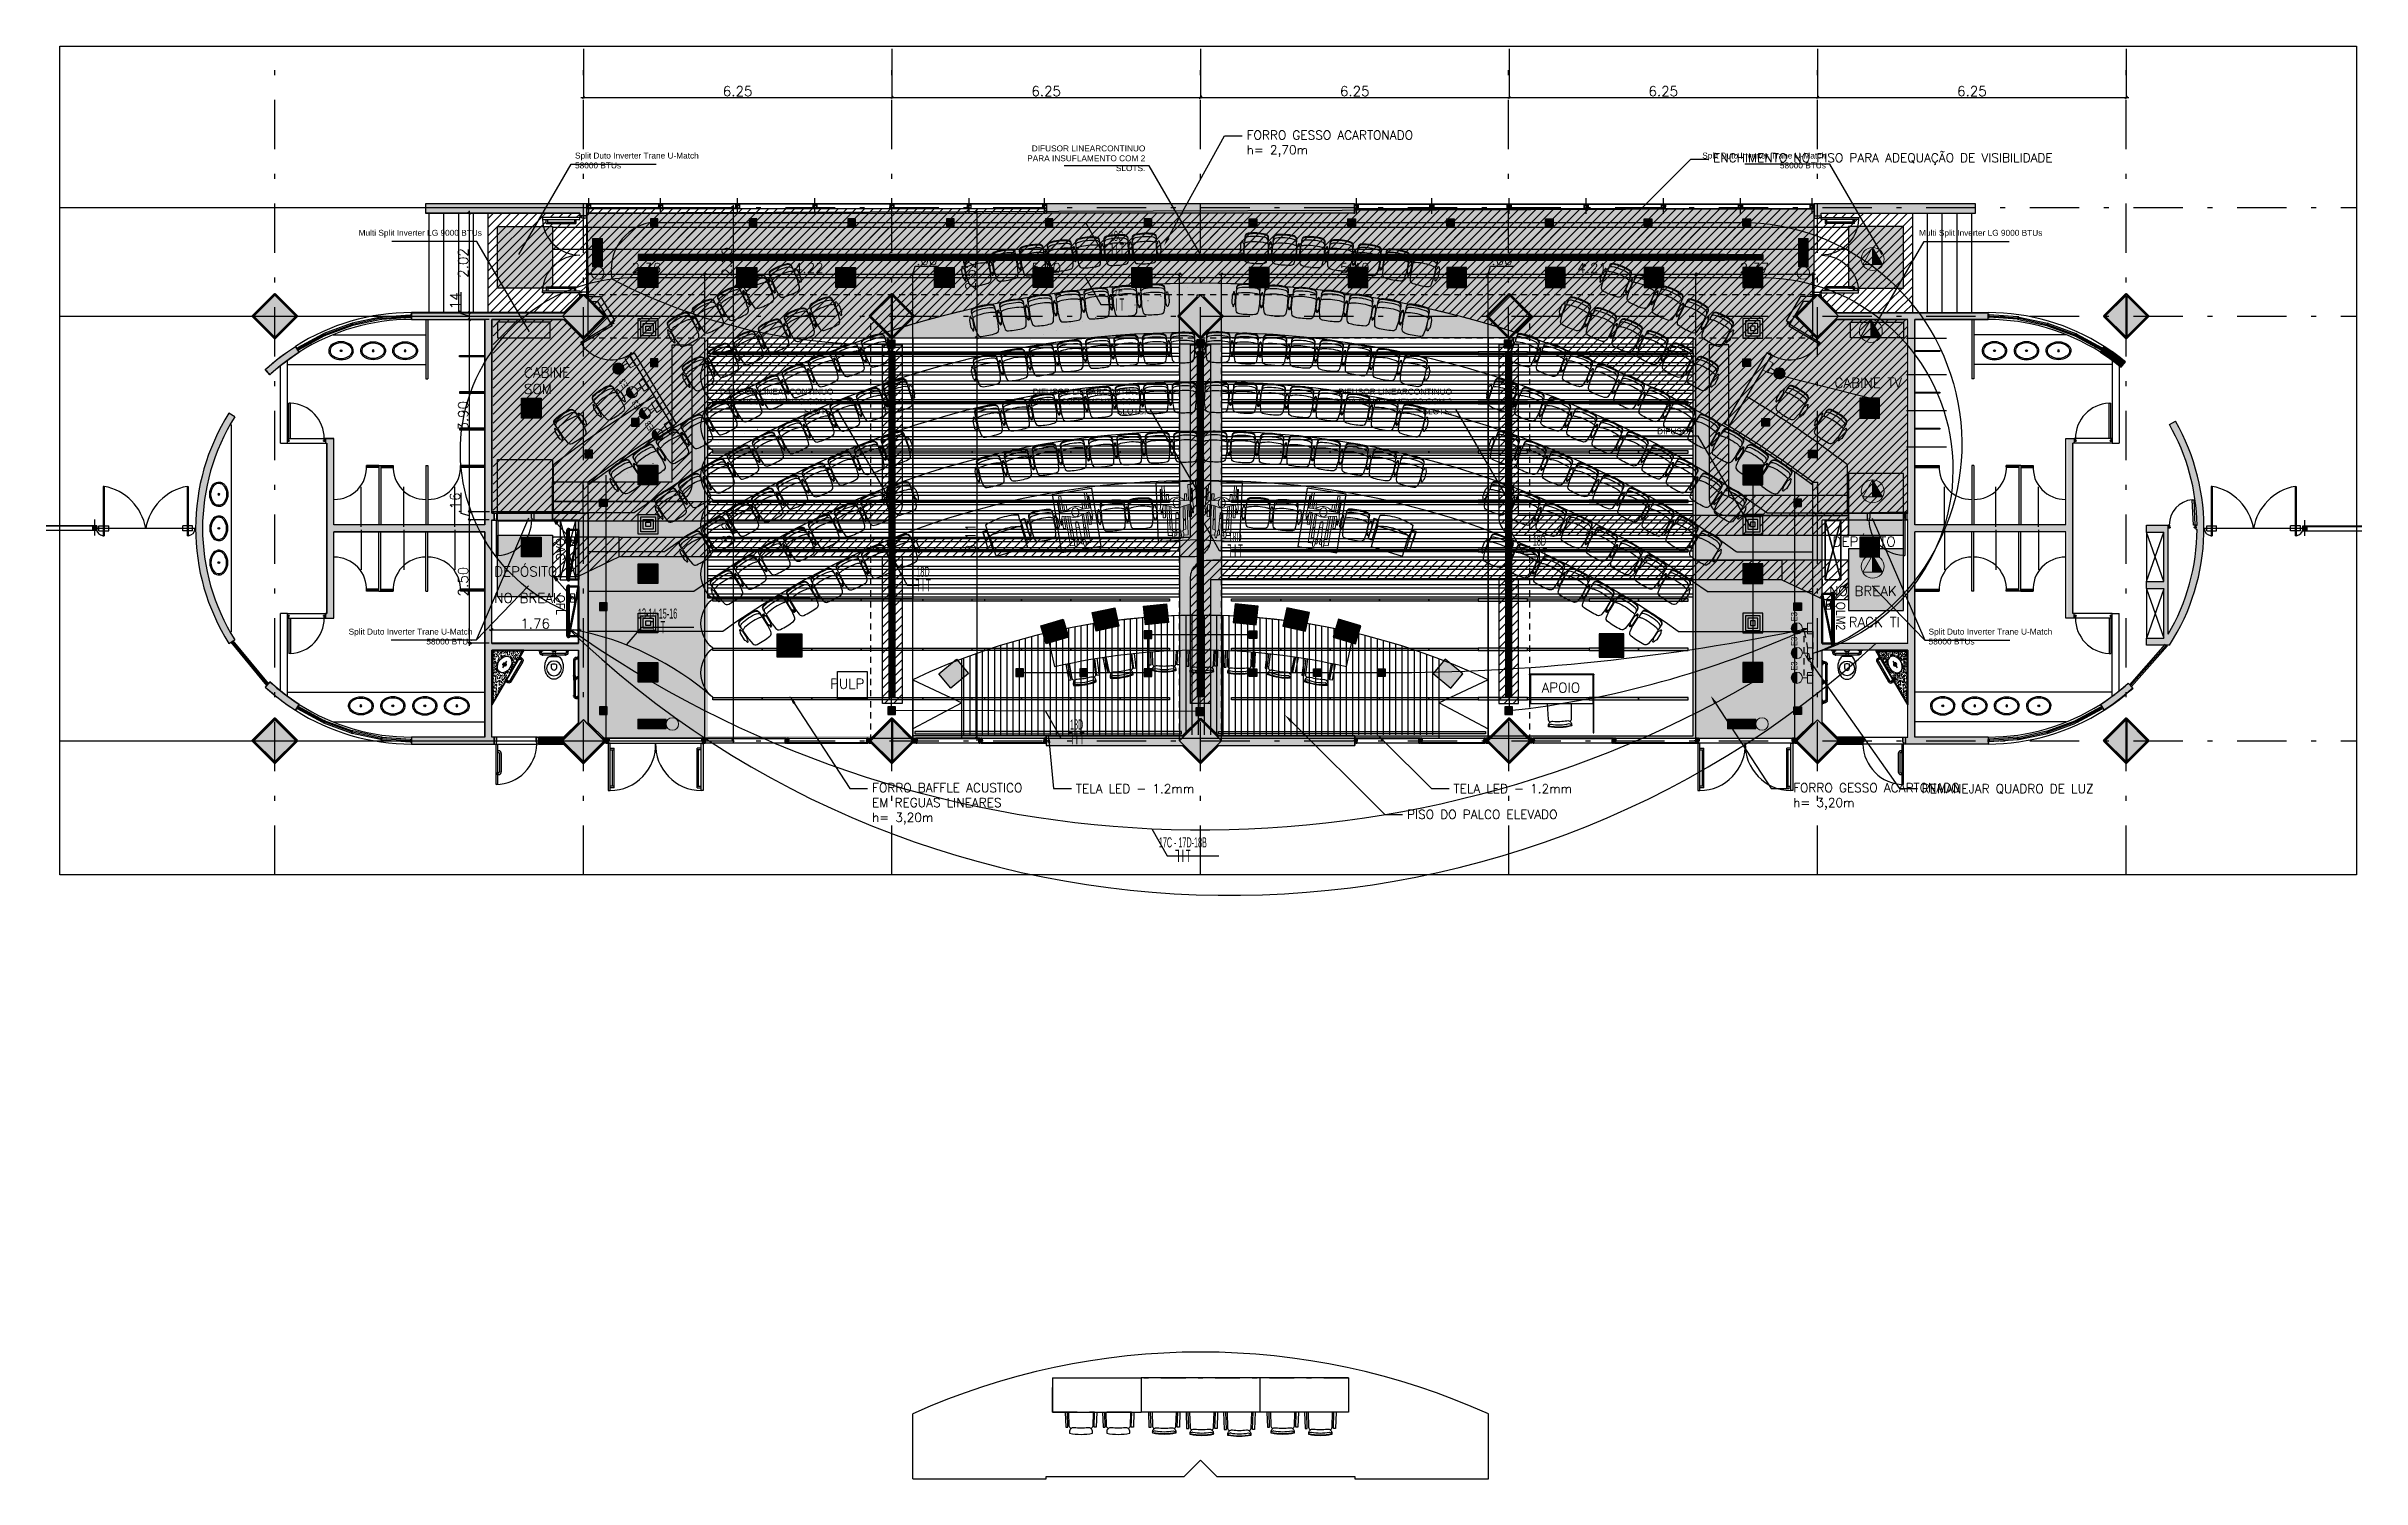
# Model space of a CAD drawing. Header units: millimetres. Extents: x 182 to 575, y -105 to 95.
# Drawn here: x 301.66 to 348.56, y -17.2 to 11.81 of the extents above; entities that cross this region are included whole.
import ezdxf
from ezdxf import colors
from ezdxf.entities.mleader import LeaderData, LeaderLine
from ezdxf.enums import TextEntityAlignment as Align
from ezdxf.math import Vec2, Vec3

# ---------------------------------------------------------------- set-up
doc = ezdxf.new("R2010")
doc.units = ezdxf.units.MM
doc.header["$MEASUREMENT"] = 0
for name, pattern in [('CONTINU', [0]), ('DASHDOT', [1, 0.5, -0.25, 0, -0.25]), ('DASHED', [0.75, 0.5, -0.25]), ('HIDDEN2', [0.1875, 0.125, -0.0625]), ('XR_BL2_AND_MON-REV15$0$DASHDOT', [1, 0.5, -0.25, 0, -0.25])]:
    doc.linetypes.add(name, pattern=pattern)
for name, color, linetype, lineweight in [('1', 1, 'Continuous', 9), ('2', 2, 'Continuous', 20), ('252', 252, 'Continuous', 20), ('3', 3, 'Continuous', 20), ('auxiliar eletrica 252', 252, 'Continuous', 20), ('auxiliar eletrica am', 2, 'Continuous', 20), ('auxiliar eletrica vd', 3, 'Continuous', 20), ('eletroduto eletrica', 152, 'EL', 30), ('Quadros eletricos', 5, 'Continuous', 50), ('TEXTO ELETRICA', 2, 'Continuous', 20), ('Tomadas elétricas', 2, 'Continuous', 50)]:
    doc.layers.add(name, color=color, linetype=linetype, lineweight=lineweight)
for name, color, linetype in [('ALV_2', 2, 'Continuous'), ('ALV_3', 3, 'Continuous'), ('ALV_HT', 253, 'Continuous'), ('ar condicionado', 160, 'Continuous'), ('auxiliar eletrica', 1, 'Continuous'), ('base', 253, 'Continuous'), ('CAIX', 1, 'Continuous'), ('COB_PROJ_EST', 1, 'Continuous'), ('construir', 10, 'Continuous'), ('CORRIMÃO', 41, 'Continuous'), ('Cota Nivel', 1, 'Continuous'), ('CX', 1, 'Continuous'), ('DEMOLIR', 10, 'HIDDEN2'), ('EIXOS', 31, 'DASHDOT'), ('EIXOS_PERFIL', 181, 'DASHDOT'), ('eletrica', 200, 'Continuous'), ('ESTR', 3, 'Continuous'), ('FORRO', 253, 'Continuous'), ('JAN', 161, 'Continuous'), ('LAY_1', 1, 'Continuous'), ('LAY_2', 2, 'Continuous'), ('LUMINOTECNICA', 170, 'Continuous'), ('Mob', 252, 'Continuous'), ('MP-INC-LUMINARIA', 10, 'Continuous'), ('PISO', 252, 'Continuous'), ('PVC', 2, 'Continuous'), ('SAN', 1, 'Continuous'), ('SANFINAL', 7, 'Continuous'), ('som', 30, 'Continuous'), ('XR_BL2_AND_MON-REV15$0$aca', 2, 'Continuous'), ('XR_BL2_AND_MON-REV15$0$EIXOS_PERFIL', 181, 'XR_BL2_AND_MON-REV15$0$DASHDOT'), ('XR_BL2_AND_MON-REV15$0$MARMORE', 7, 'Continuous'), ('XR_BL2_AND_MON-REV15$0$PERFIL_DIV', 41, 'Continuous'), ('XR_BL2_AND_MON-REV15$0$SHADE', 7, 'Continuous')]:
    doc.layers.add(name, color=color, linetype=linetype)
doc.styles.add('ARIAL', font='arial.ttf')
doc.styles.add('SIMPLEX', font='simplex', dxfattribs={"height": 0.2})
doc.styles.get("Standard").update_dxf_attribs({"font": 'romans.shx'})
doc.styles.add('TECNO', font='technic_.ttf', dxfattribs={"width": 0.7})
doc.linetypes.add('EL', pattern='A,0.5,-0.2,["EL",Standard,S=0.1,R=0,X=-0.08,Y=-0.05],-0.175', length=0.875)
doc.dimstyles.new('SA-25', dxfattribs={"dimtxt": 0.05, "dimasz": 0.05, "dimexe": 0.025, "dimexo": 0.05, "dimgap": 0.025, "dimtad": 1, "dimzin": 4, "dimdsep": 46, "dimtxsty": 'SIMPLEX', "dimblk": 'OBLIQUE', "dimcen": 0.025, "dimdle": 0.05, "dimclrt": 2, "dimaunit": 1, "dimadec": 3, "dimazin": 0, "dimtfac": 1, "dimtofl": 0, "dimtmove": 0, "dimatfit": 3, "dimldrblk": 'OPEN30', "dimfxl": 1, "dimtolj": 1, "dimtzin": 0, "dimarcsym": 0})
pattern_1 = [(180, (318.36656, 5.90821), (-1e-17, -0.1875), []), (180, (318.30406, 5.97071), (-1e-17, -0.1875), [])]
pattern_2 = [(180, (324.61656, 5.90821), (-1e-17, -0.1875), []), (180, (324.55406, 5.97071), (-1e-17, -0.1875), [])]

msp = doc.modelspace()

# ---------------------------------------------------------------- texts
at = {"layer": 'ar condicionado', "color": 3, "ltscale": 0.8, "char_height": 0.12, "width": 2.66698, "style": 'ARIAL'}
for s, insert, attachment_point in [('Split Duto Inverter Trane U-Match 58000 BTUs', (312.373, 9.66), 1), ('DIFUSOR LINEARCONTINUO PARA INSUFLAMENTO COM 2 SLOTS. ', (323.924, 9.805), 3), ('Split Duto Inverter Trane U-Match 58000 BTUs', (337.709, 9.66), 3), ('Multi Split Inverter LG 9000 BTUs', (310.486, 8.095), 3), ('Multi Split Inverter LG 9000 BTUs', (339.596, 8.095), 1), ('DIFUSOR LINEARCONTINUO PARA INSUFLAMENTO COM 2 SLOTS. ', (317.606, 4.878), 3), ('DIFUSOR LINEARCONTINUO PARA INSUFLAMENTO COM 2 SLOTS. ', (323.944, 4.878), 3), ('DIFUSOR LINEARCONTINUO PARA INSUFLAMENTO COM 2 SLOTS. ', (330.136, 4.878), 3), ('DIFUSOR ', (335.044, 4.072, 97.583), 3), ('Split Duto Inverter Trane U-Match 58000 BTUs', (310.293, 0.016), 3), ('Split Duto Inverter Trane U-Match 58000 BTUs', (339.788, 0.016), 1)]:
    msp.add_mtext(s, dxfattribs=dict(at, insert=insert, attachment_point=attachment_point))
at = {"layer": 'LAY_2', "char_height": 0.2, "attachment_point": 1}
for s, insert in [('CABINE SOM', (311.34, 5.304, 195.166)), ('CABINE TV', (337.885, 5.094, 195.166)), ('DEPÓSITO', (337.844, 1.879)), ('DEPÓSITO', (310.734, 1.274)), ('NO BREAK', (310.734, 0.737)), ('NO BREAK', (337.773, 0.878)), ('RACK TI', (338.17, 0.248))]:
    msp.add_mtext_dynamic_manual_height_columns(s, width=1.51998, gutter_width=1, heights=[0], dxfattribs=dict(at, insert=insert))
at = {"layer": 'PISO', "char_height": 0.2, "attachment_point": 3}
for s, insert in [('PULP', (318.232, -1)), ('APOIO', (332.731, -1.078))]:
    msp.add_mtext_dynamic_manual_height_columns(s, width=1.51998, gutter_width=1, heights=[0], dxfattribs=dict(at, insert=insert))
at = {"layer": 'TEXTO ELETRICA', "color": 150, "linetype": 'CONTINU', "ltscale": 0.025, "style": 'TECNO', "width": 0.55}
for p in [(323.229, 7.698, 97.583), (323.229, 6.583, 97.583), (325.629, 1.599, 251.107), (331.795, 1.524, 177.523), (319.308, 0.895, 251.107), (313.934, 0.048), (322.42, -2.2), (324.572, -4.588, 97.583)]:
    msp.add_text('L', height=0.249, rotation=180, dxfattribs=at).set_placement(p, align=Align.MIDDLE_CENTER)
at = {"layer": 'TEXTO ELETRICA', "color": 150, "linetype": 'CONTINU', "ltscale": 0.025, "style": 'TECNO'}
for s, width, p in [('I', 0.7, (323.343, 7.698, 97.583)), ('T', 0.55, (323.45, 7.698, 97.583)), ('I', 0.7, (323.343, 6.583, 97.583)), ('T', 0.55, (323.45, 6.583, 97.583)), ('I', 0.7, (325.743, 1.599, 251.107)), ('T', 0.55, (325.85, 1.599, 251.107)), ('I', 0.7, (331.909, 1.524, 177.523)), ('T', 0.55, (332.016, 1.524, 177.523)), ('I', 0.7, (319.421, 0.895, 251.107)), ('T', 0.55, (319.529, 0.895, 251.107)), ('I', 0.7, (314.047, 0.048)), ('T', 0.55, (314.154, 0.048)), ('I', 0.7, (322.534, -2.2)), ('T', 0.55, (322.641, -2.2)), ('I', 0.7, (324.685, -4.588, 97.583)), ('T', 0.55, (324.793, -4.588, 97.583))]:
    msp.add_text(s, height=0.249, dxfattribs=dict(at, width=width)).set_placement(p, align=Align.MIDDLE_CENTER)
at = {"layer": 'TEXTO ELETRICA', "style": 'TECNO'}
for s, p in [('QAC', (311.985, 1.854, -195.166)), ('QFL', (311.985, 0.704, -195.166)), ('QLM2', (337.916, 0.559, 195.166))]:
    msp.add_text(s, height=0.1841, rotation=270, dxfattribs=at).set_placement(p)
at = {"layer": 'TEXTO ELETRICA', "color": 150, "ltscale": 1.8, "char_height": 0.20372, "attachment_point": 2, "style": 'TECNO'}
for s, insert in [('{\\W0.6;18C}', (323.341, 8.074, 97.583)), ('{\\W0.6;17E}', (323.341, 6.959, 97.583)), ('{\\W0.6;18D}', (325.741, 1.975, 251.107)), ('{\\W0.6;18D}', (331.907, 1.9, 177.523)), ('{\\W0.6;18D}', (319.42, 1.271, 251.107)), ('{\\W0.6;13-14-15-16}', (314.045, 0.424)), ('{\\W0.6;18D}', (322.532, -1.824)), ('{\\W0.6;17C - 17D-18B}', (324.684, -4.212, 97.583))]:
    msp.add_mtext_dynamic_manual_height_columns(s, width=1.26821, gutter_width=1.181, heights=[0], dxfattribs=dict(at, insert=insert))

# ---------------------------------------------------------------- blocks, each defined once
blk = doc.blocks.new('A$Cde29f9bb')
for p, q in [((0.23, 1.118), (0.178, 1.144)), ((0.594, 1.118), (0.646, 1.144)), ((0.991, 1.101), (0.939, 1.126)), ((1.355, 1.101), (1.407, 1.126)), ((1.753, 1.074), (1.7, 1.099)), ((2.117, 1.074), (2.169, 1.099))]:
    blk.add_line(p, q)
at = {"ltscale": 0.8}
for p, q in [((0, 0), (0, 0.7)), ((0, 0.7), (2.4, 0.7)), ((0, 0), (0, 0.7)), ((2.4, 0), (2.4, 0.701)), ((2.4, 0), (2.4, 0.7)), ((2.4, 0), (2.4, 0.7)), ((0, 0), (2.4, 0))]:
    blk.add_line(p, q, dxfattribs=at)
for points in [[(0.091, 0.7), (0.103, 1.047), (0.147, 1.047), (0.135, 0.7)], [(0.732, 0.7), (0.72, 1.047), (0.676, 1.047), (0.688, 0.7)], [(0.853, 0.7), (0.865, 1.029), (0.909, 1.029), (0.897, 0.7)], [(1.493, 0.7), (1.482, 1.029), (1.438, 1.029), (1.449, 0.7)], [(1.616, 0.7), (1.626, 1.002), (1.67, 1.002), (1.66, 0.7)], [(2.254, 0.7), (2.243, 1.002), (2.199, 1.002), (2.21, 0.7)]]:
    blk.add_lwpolyline(points)
for points in [[(0.213, 1.073, 0.320836), (0.174, 1.023), (0.163, 0.7)], [(0.661, 0.7), (0.65, 1.023, 0.320836), (0.611, 1.073)], [(0.974, 1.055, 0.320836), (0.935, 1.005), (0.925, 0.7)], [(1.421, 0.7), (1.411, 1.005, 0.320836), (1.372, 1.055)], [(1.736, 1.028, 0.320836), (1.696, 0.978), (1.687, 0.7)], [(2.182, 0.7), (2.173, 0.978, 0.320836), (2.133, 1.028)]]:
    blk.add_lwpolyline(points, format="xyb")
for points in [[(0.645, 1.169), (0.646, 1.144, -0.46106), (0.553, 1.059, 0.062207), (0.27, 1.059, -0.46106), (0.178, 1.144), (0.178, 1.169, -0.102212)], [(1.407, 1.151), (1.407, 1.126, -0.46106), (1.315, 1.041, 0.062207), (1.032, 1.041, -0.46106), (0.939, 1.126), (0.94, 1.151, -0.102212)], [(2.168, 1.124), (2.169, 1.099, -0.46106), (2.076, 1.014, 0.062207), (1.793, 1.014, -0.46106), (1.7, 1.099), (1.701, 1.124, -0.102212)]]:
    blk.add_lwpolyline(points, format="xyb", close=True)
for centre, radius, start, end in [((0.412, 0.043), 1.133, 78.0887, 101.9159), ((0.412, 0.259), 0.879, 78.0414, 101.9586), ((1.173, 0.025), 1.133, 78.0887, 101.9159), ((1.173, 0.241), 0.879, 78.0414, 101.9586), ((1.935, -0.002), 1.133, 78.0887, 101.9159), ((1.935, 0.214), 0.879, 78.0414, 101.9586)]:
    blk.add_arc(centre, radius, start, end)
blk = doc.blocks.new('XR_BL2_AND_MON-REV15$0$P50X50')
at = {"layer": 'base'}
blk.add_hatch(color=256, dxfattribs=at).paths.add_polyline_path([(0, -0.424), (0.424, 0), (0, 0.424), (-0.424, 0)])
at = {"layer": 'base', "linetype": 'ByBlock'}
blk.add_lwpolyline([(0, -0.424), (0.424, 0), (0, 0.424), (-0.424, 0)], close=True, dxfattribs=at)
blk = doc.blocks.new('XR_BL2_AND_MON-REV15$0$PILAR 60X60_45')
at = {"layer": 'base'}
blk.add_blockref('XR_BL2_AND_MON-REV15$0$P50X50', (0, 0), dxfattribs=at)
blk = doc.blocks.new('XR_BL2_AND_MON-REV15$0$PILAR_60X60_JUNTA')
at = {"layer": 'base'}
for points in [[(-0.414, 0.01), (0, 0.424), (0.414, 0.01)], [(-0.414, -0.01), (0, -0.424), (0.414, -0.01)]]:
    blk.add_hatch(color=256, dxfattribs=at).paths.add_polyline_path(points)
at = {"layer": 'base', "linetype": 'ByBlock'}
for points in [[(-0.414, 0.01), (0, 0.424), (0.414, 0.01)], [(-0.414, -0.01), (0, -0.424), (0.414, -0.01)]]:
    blk.add_lwpolyline(points, close=True, dxfattribs=at)
at = {"layer": 'base'}
blk.add_point((0, 0), dxfattribs=at)
blk = doc.blocks.new('XR_BL2_AND_MON-REV15$0$P8014PL')
at = {"layer": 'base'}
for p, q in [((-0.075, 0.14), (-0.075, 0.859)), ((-0.075, 0.859), (-0.04, 0.859)), ((-0.04, 0.14), (-0.04, 0.859)), ((-0.8, 0), (-0.8, 0.14)), ((-0.8, 0.14), (-0.76, 0.14)), ((-0.8, 0), (-0.75, 0)), ((-0.76, 0.1), (-0.76, 0.14)), ((-0.76, 0.1), (-0.75, 0.1)), ((-0.75, 0), (-0.75, 0.1)), ((-0.04, 0.14), (-0.075, 0.14)), ((-0.05, 0), (-0.05, 0.1)), ((-0.04, 0.1), (-0.05, 0.1)), ((0, 0), (-0.05, 0)), ((-0.04, 0.1), (-0.04, 0.14)), ((0, 0.14), (-0.04, 0.14)), ((0, 0), (0, 0.14))]:
    blk.add_line(p, q, dxfattribs=at)
blk.add_arc((-0.04, 0.14), 0.72, 92.7863, 180, dxfattribs=at)
blk = doc.blocks.new('XR_BL2_AND_MON-REV15$0$P_M')
at = {"layer": 'XR_BL2_AND_MON-REV15$0$MARMORE'}
for p, q in [((-0.007, 0.035), (-0.46, -0.417)), ((0.007, 0.021), (-0.445, -0.431)), ((0.007, 0.021), (-0.007, 0.035)), ((0, 0.028), (0.007, 0.035)), ((0.438, -0.424), (0, 0.014)), ((-0.453, -0.424), (-0.46, -0.417)), ((-0.453, -0.424), (-0.46, -0.431)), ((-0.46, -0.431), (-0.007, -0.884)), ((-0.453, -0.424), (-0.445, -0.431)), ((-0.438, -0.424), (0, -0.863)), ((-0.007, -0.87), (0.445, -0.417)), ((0.445, -0.417), (0.46, -0.431)), ((0.453, -0.424), (0.46, -0.417)), ((-0.007, -0.87), (0.007, -0.884)), ((0, -0.877), (-0.007, -0.884))]:
    blk.add_line(p, q, dxfattribs=at)
for points in [[(0.46, -0.417), (0.007, 0.035)], [(0.007, -0.884), (0.46, -0.431)]]:
    blk.add_lwpolyline(points, dxfattribs=at)
blk = doc.blocks.new('XR_BL2_AND_MON-REV15$0$P160')
for p, q in [((-1.44, 0.78), (-1.52, 0.78)), ((-1.44, 0.75), (-1.52, 0.75)), ((-1.47, 0.75), (-1.47, 0.21)), ((-1.44, 0.78), (-1.44, 0.18)), ((-0.16, 0.78), (-0.08, 0.78)), ((-0.16, 0.78), (-0.16, 0.18)), ((-0.16, 0.75), (-0.08, 0.75)), ((-0.13, 0.75), (-0.13, 0.21)), ((-1.6, -0.04), (-1.6, 0.1)), ((-1.6, 0.1), (-1.56, 0.1)), ((-1.56, 0.06), (-1.56, 0.1)), ((-1.56, 0.06), (-1.55, 0.06)), ((-1.55, -0.04), (-1.55, 0.06)), ((-1.52, 0.21), (-1.44, 0.21)), ((-1.52, 0.18), (-1.44, 0.18)), ((-0.08, 0.21), (-0.16, 0.21)), ((-0.08, 0.18), (-0.16, 0.18)), ((-0.05, -0.04), (-0.05, 0.06)), ((-0.04, 0.06), (-0.05, 0.06)), ((-0.04, 0.06), (-0.04, 0.1)), ((0, 0.1), (-0.04, 0.1)), ((0, -0.04), (0, 0.1)), ((-1.6, -0.04), (-1.55, -0.04)), ((0, -0.04), (-0.05, -0.04))]:
    blk.add_line(p, q)
for points in [[(-1.52, 0.1), (-1.56, 0.1), (-1.56, 0.86), (-1.52, 0.86)], [(-0.08, 0.1), (-0.04, 0.1), (-0.04, 0.86), (-0.08, 0.86)]]:
    blk.add_lwpolyline(points, close=True)
for centre, start, end in [((-1.562, 0.099), 0.0576, 86.8461), ((-0.038, 0.099), 93.1539, 179.9424)]:
    blk.add_arc(centre, 0.762, start, end)
blk = doc.blocks.new('XR_BL2_AND_MON-REV15$0$PERFIL_UNIT_ALCOA')
at = {"color": 1}
for p, q in [((-34, 19), (-34, 13)), ((-34, 13), (-15, 13)), ((-33, 83), (-32, 83)), ((-33, 76), (-33, 83)), ((-32, 76), (-33, 76)), ((-33, 43), (-32, 43)), ((-33, 36), (-33, 43)), ((-32, 36), (-33, 36)), ((-32, 80), (-32, 79)), ((-31, 80), (-32, 80)), ((-32, 79), (-31, 79)), ((-32, 40), (-32, 39)), ((-31, 40), (-32, 40)), ((-32, 39), (-31, 39)), ((-31, 82), (-31, 80)), ((-31, 79), (-31, 77)), ((-31, 42), (-31, 40)), ((-31, 39), (-31, 37)), ((-15, 19), (-21, 19)), ((-15, 19), (-21, 19)), ((-21, 13), (-15, 13)), ((-19, 19), (-13, 19)), ((-15, 19), (-15, 13)), ((-7, 95), (-9, 95)), ((-7, 95), (-9, 95)), ((-9, 92), (-5, 92)), ((-9, 27), (-5, 27)), ((-7, 24), (-9, 24)), ((-7, 24), (-9, 24)), ((-6, 95), (-8, 97)), ((-7, 96), (-8, 97)), ((-8, 96), (-7, 97)), ((-8, 96), (-7, 97)), ((-8, 96), (-7, 97)), ((-8, 97), (-8, 97)), ((-6, 95), (-8, 97)), ((-7, 96), (-8, 97)), ((-8, 96), (-7, 97)), ((-8, 96), (-7, 97)), ((-8, 96), (-7, 97)), ((-8, 97), (-8, 97)), ((-7, 96), (-8, 96)), ((-8, 96), (-8, 96)), ((-7, 96), (-8, 96)), ((-8, 96), (-8, 96)), ((-6, 24), (-8, 22)), ((-6, 24), (-8, 22)), ((-7, 23), (-8, 22)), ((-7, 23), (-8, 22)), ((-8, 23), (-8, 23)), ((-8, 23), (-7, 22)), ((-8, 23), (-7, 22)), ((-7, 23), (-8, 22)), ((-7, 23), (-8, 22)), ((-8, 23), (-8, 23)), ((-8, 23), (-7, 22)), ((-8, 23), (-7, 22)), ((-8, 22), (-7, 22)), ((-8, 22), (-8, 22)), ((-8, 22), (-7, 22)), ((-8, 22), (-8, 22)), ((-5, 95), (-7, 97)), ((-5, 95), (-7, 97)), ((-7, 95), (-4, 97)), ((-7, 95), (-5, 97)), ((-7, 95), (-5, 97)), ((-7, 96), (-6, 97)), ((-7, 96), (-6, 97)), ((-5, 95), (-7, 97)), ((-5, 95), (-7, 97)), ((-7, 95), (-4, 97)), ((-7, 95), (-5, 97)), ((-7, 95), (-5, 97)), ((-7, 96), (-6, 97)), ((-7, 96), (-6, 97)), ((-7, 95), (-7, 96)), ((-7, 95), (-7, 96)), ((-6, 95), (-7, 96)), ((-6, 95), (-7, 96)), ((-4, 95), (-7, 95)), ((-4, 95), (-7, 95)), ((-6, 95), (-7, 95)), ((-6, 95), (-7, 95)), ((-4, 24), (-7, 24)), ((-7, 24), (-7, 23)), ((-4, 24), (-7, 24)), ((-7, 24), (-7, 23)), ((-5, 24), (-7, 22)), ((-5, 24), (-7, 22)), ((-6, 24), (-7, 23)), ((-6, 24), (-7, 23)), ((-7, 24), (-4, 22)), ((-5, 24), (-7, 22)), ((-5, 24), (-7, 22)), ((-6, 24), (-7, 23)), ((-6, 24), (-7, 23)), ((-7, 24), (-4, 22)), ((-7, 23), (-5, 22)), ((-7, 23), (-5, 22)), ((-7, 23), (-6, 22)), ((-7, 23), (-6, 22)), ((-7, 23), (-5, 22)), ((-7, 23), (-5, 22)), ((-7, 23), (-6, 22)), ((-7, 23), (-6, 22)), ((-4, 95), (-6, 97)), ((-4, 95), (-6, 97)), ((-4, 95), (-6, 97)), ((-6, 95), (-4, 97)), ((-6, 95), (-4, 97)), ((-4, 95), (-6, 97)), ((-4, 95), (-6, 97)), ((-4, 95), (-6, 97)), ((-6, 95), (-4, 97)), ((-6, 95), (-4, 97)), ((-4, 24), (-6, 22)), ((-4, 24), (-6, 22)), ((-6, 24), (-4, 22)), ((-6, 24), (-4, 22)), ((-4, 24), (-6, 22)), ((-4, 24), (-6, 22)), ((-6, 24), (-4, 22)), ((-6, 24), (-4, 22)), ((-4, 23), (-6, 22)), ((-4, 23), (-6, 22)), ((-3, 96), (-5, 97)), ((-4, 96), (-5, 97)), ((-5, 95), (-3, 97)), ((-5, 95), (-3, 97)), ((-3, 96), (-5, 97)), ((-4, 96), (-5, 97)), ((-5, 95), (-3, 97)), ((-5, 95), (-3, 97)), ((-5, 92), (-1, 92)), ((-5, 27), (-1, 27)), ((-5, 24), (-3, 22)), ((-5, 24), (-3, 22)), ((-5, 24), (-3, 22)), ((-5, 24), (-3, 22)), ((-3, 23), (-5, 22)), ((-4, 23), (-5, 22)), ((-3, 23), (-5, 22)), ((-4, 23), (-5, 22)), ((-3, 96), (-4, 97)), ((-3, 96), (-4, 97)), ((-3, 96), (-4, 97)), ((-3, 96), (-4, 97)), ((-4, 96), (-4, 95)), ((-4, 96), (-4, 95)), ((-4, 96), (-3, 96)), ((-4, 96), (-3, 96)), ((-4, 95), (-4, 95)), ((-4, 95), (-4, 95)), ((-2, 95), (-4, 95)), ((-4, 95), (-4, 95)), ((-4, 95), (-4, 95)), ((-2, 95), (-4, 95)), ((-4, 23), (-4, 24)), ((-4, 23), (-4, 24)), ((-4, 24), (-4, 24)), ((-4, 24), (-4, 23)), ((-2, 24), (-4, 24)), ((-4, 24), (-4, 24)), ((-4, 24), (-4, 23)), ((-2, 24), (-4, 24)), ((-3, 23), (-4, 22)), ((-3, 23), (-4, 22)), ((-4, 23), (-3, 22)), ((-3, 23), (-4, 22)), ((-3, 23), (-4, 22)), ((-4, 23), (-3, 22)), ((0, 19), (-4, 4)), ((-4, 13), (-4, 3)), ((-4, 8), (-4, 4)), ((-3, 97), (-3, 97)), ((-3, 96), (-3, 97)), ((-3, 97), (-3, 97)), ((-3, 96), (-3, 97)), ((-3, 96), (-3, 96)), ((-3, 96), (-3, 96)), ((-3, 23), (-3, 22)), ((-3, 23), (-3, 22)), ((-3, 22), (-3, 22)), ((-3, 22), (-3, 22)), ((-3, 22), (-3, 22)), ((-3, 22), (-3, 22)), ((10, 19), (0, 19)), ((18, 27), (9, 27)), ((9, 27), (9, 27)), ((9, 27), (9, 27)), ((9, 27), (9, 26)), ((9, 26), (9, 26)), ((9, 25), (9, 25)), ((9, 25), (9, 24)), ((9, 24), (9, 24)), ((10, 26), (10, 26)), ((10, 26), (17, 25)), ((17, 25), (10, 25)), ((10, 25), (10, 25)), ((10, 24), (10, 24)), ((10, 24), (12, 24)), ((10, 19), (13, 4)), ((12, 39), (26, 39)), ((12, 24), (12, 23)), ((12, 23), (12, 23)), ((12, 23), (12, 23)), ((12, 23), (12, 23)), ((12, 22), (12, 22)), ((12, 22), (12, 21)), ((12, 21), (12, 21)), ((12, 21), (12, 21)), ((12, 21), (15, 21)), ((15, 43), (13, 43)), ((13, 43), (13, 43)), ((13, 42), (13, 42)), ((13, 42), (13, 40)), ((13, 40), (13, 40)), ((13, 40), (13, 39)), ((13, 39), (13, 39)), ((13, 39), (13, 37)), ((13, 37), (13, 37)), ((13, 36), (13, 36)), ((13, 36), (15, 36)), ((13, 13), (13, 3)), ((13, 8), (13, 4)), ((15, 36), (15, 43)), ((15, 41), (16, 40)), ((15, 38), (15, 41)), ((15, 40), (15, 40)), ((15, 38), (15, 38)), ((15, 38), (16, 38)), ((15, 23), (15, 24)), ((16, 23), (15, 23)), ((15, 23), (15, 23)), ((15, 21), (16, 22)), ((15, 21), (15, 21)), ((15, 21), (15, 21)), ((16, 41), (17, 40)), ((16, 38), (16, 41)), ((16, 40), (16, 40)), ((16, 38), (16, 40)), ((16, 38), (17, 38)), ((16, 38), (16, 38)), ((16, 24), (18, 24)), ((16, 23), (16, 23)), ((16, 22), (16, 22)), ((17, 38), (18, 41)), ((17, 38), (17, 40)), ((17, 40), (17, 40)), ((17, 38), (17, 38)), ((17, 38), (18, 38)), ((17, 25), (17, 25)), ((17, 25), (17, 25)), ((17, 25), (17, 25)), ((17, 25), (17, 25)), ((17, 25), (17, 25)), ((18, 41), (18, 40)), ((18, 38), (19, 41)), ((18, 38), (18, 40)), ((18, 40), (19, 40)), ((18, 38), (18, 38)), ((18, 38), (19, 38)), ((18, 24), (18, 27)), ((18, 27), (18, 27)), ((18, 27), (18, 27)), ((18, 24), (18, 24)), ((18, 24), (18, 24)), ((19, 41), (19, 40)), ((19, 38), (20, 41)), ((19, 40), (19, 40)), ((19, 40), (20, 40)), ((19, 38), (19, 40)), ((19, 38), (20, 38)), ((19, 38), (19, 38)), ((19, 38), (19, 38)), ((20, 41), (20, 40)), ((20, 38), (20, 40)), ((20, 40), (21, 40)), ((20, 38), (21, 38)), ((21, 38), (21, 41)), ((21, 41), (21, 40)), ((21, 38), (21, 40)), ((21, 40), (22, 40)), ((21, 38), (21, 38)), ((21, 38), (22, 38)), ((22, 38), (22, 41)), ((22, 41), (22, 40)), ((22, 38), (22, 40)), ((22, 40), (23, 40)), ((22, 38), (22, 38)), ((22, 38), (23, 38)), ((23, 38), (23, 41)), ((23, 41), (24, 40)), ((23, 38), (24, 40)), ((23, 38), (23, 38)), ((23, 38), (23, 38)), ((24, 40), (24, 40)), ((24, 39), (24, 40)), ((24, 19), (24, 13)), ((31, 13), (24, 13)), ((43, 13), (24, 13)), ((26, 19), (32, 19)), ((26, 19), (45, 19)), ((39, 82), (39, 80)), ((39, 80), (40, 80)), ((39, 79), (39, 77)), ((40, 79), (39, 79)), ((41, 83), (40, 83)), ((40, 80), (40, 79)), ((40, 76), (41, 76)), ((41, 76), (41, 83)), ((43, 19), (43, 13))]:
    blk.add_line(p, q, dxfattribs=at)
for points in [[(-33, 19), (0, 19), (0, 19), (0, 24), (0, 24), (-3, 24, 1), (-3, 23), (-3, 23), (-3, 22), (-8, 22), (-8, 23), (-7, 23, 1), (-7, 24), (-10, 24), (-10, 23, -0.414214), (-12, 21), (-32, 21, -0.414214), (-34, 23), (-34, 96, -0.414214), (-32, 98), (-10, 98), (-10, 98), (-10, 95), (-10, 95, 0.419197), (-10, 95), (-7, 95, 1.022616), (-7, 96), (-8, 96), (-8, 97), (-3, 97), (-3, 96), (-3, 96, 1), (-3, 95), (0, 95), (0, 95), (0, 99), (-35, 99), (-35, 99), (-35, 18, 0.414214), (-35, 17), (-34, 17, 0.414214), (-34, 18), (-34, 19, -0.414214), (-33, 19)], [(40, 97), (14, 97, 0.414214), (12, 95), (12, 91, -0.414214), (10, 89), (-4, 89), (-4, 86), (-5, 86), (-5, 89), (-13, 89, -1.000008), (-13, 91), (-5, 92), (-5, 92), (10, 92), (10, 99, -0.414214), (10, 99), (44, 99, -0.414214), (45, 99), (45, 63, -0.406616), (44, 62), (18, 62, 0.414214), (17, 62), (17, 27, -0.414214), (17, 27), (-5, 27), (-13, 28, -1.000008), (-13, 30), (-5, 30), (-5, 33), (-4, 33), (-4, 30), (13, 30, 0.414214), (15, 32), (15, 65, -0.414214), (15, 65), (40, 65, 0.414214), (42, 67), (42, 95, 0.414214), (40, 97)], [(19, 56), (19, 30), (18, 30, 1), (18, 29), (19, 29), (19, 24), (16, 24, 0.414173), (15, 23), (15, 23), (16, 23, -0.585709), (16, 22), (16, 21, -0.26127), (15, 21), (12, 21, -0.253886), (12, 21), (11, 22, -0.595041), (11, 23), (12, 23), (12, 23, 0.414173), (12, 24), (10, 24, 0.414214), (10, 23), (10, 20, 0.414214), (10, 19), (44, 19, 0.414214), (45, 20), (45, 62, 0.414214), (44, 62), (19, 62, 0.414214), (19, 62), (19, 57), (18, 57, 1), (18, 56), (19, 56)], [(13, 22), (13, 24), (13, 24, -0.414214), (13, 24), (13, 24), (14, 24), (14, 24, -0.414214), (15, 24), (15, 24), (15, 22), (15, 22, -0.414214), (14, 22), (14, 22), (13, 22), (13, 22, -0.414214), (13, 22)], [(20, 22), (19, 22, 0.414214), (18, 22), (18, 21, 0.414214), (19, 21), (43, 21), (43, 61), (20, 61), (20, 23, -0.414214), (20, 22)]]:
    blk.add_lwpolyline(points, format="xyb", dxfattribs=at)
for points in [[(-7, 96), (-8, 96), (-8, 97), (-3, 97), (-3, 96), (-4, 96)], [(-7, 96), (-8, 96), (-8, 97), (-3, 97), (-3, 96), (-4, 96)], [(-7, 23), (-8, 23), (-8, 22), (-3, 22), (-3, 23), (-4, 23)], [(-7, 23), (-8, 23), (-8, 22), (-3, 22), (-3, 23), (-4, 23)]]:
    blk.add_lwpolyline(points, dxfattribs=at)
for centre, radius, start, end in [((-32, 82), 0.869, 0, 90), ((-32, 77), 0.869, 270, 0), ((-32, 42), 0.869, 0, 90), ((-32, 37), 0.869, 270, 0), ((-9, 93), 1.57, 97.3776, 269.717), ((-9, 25), 1.57, 90.283, 262.6224), ((-2, 93), 1.44, 277.4115, 92.3804), ((-2, 25), 1.44, 267.6196, 82.5885), ((9, 27), 0.3, 90.0002, 173.0764), ((10, 26), 0.5, 173.0802, 360), ((10, 25), 0.3, 86.9206, 179.9979), ((10, 24), 0.3, 180, 270), ((12, 24), 0.3, 360, 90), ((12, 23), 0.184, 90, 194.9998), ((12, 21), 0.184, 202.0192, 270), ((16, 24), 0.3, 90, 180), ((15, 21), 0.184, 270, 337.9776), ((16, 23), 0.184, 344.9975, 90), ((17, 25), 0.2, 0, 86.4562), ((17, 25), 0.2, 266.9225, 0), ((18, 27), 0.3, 0, 90), ((18, 24), 0.3, 270, 0), ((40, 82), 0.869, 90, 180), ((40, 77), 0.869, 180, 270)]:
    blk.add_arc(centre, radius, start, end, dxfattribs=at)
at = {"color": 1, "extrusion": (0, 0, -1)}
for centre, major_axis in [((13, 42), (0.573, -0.573)), ((13, 37), (0.573, 0.573))]:
    blk.add_ellipse(centre, major_axis=major_axis, ratio=1, start_param=2.356194, end_param=3.926991, dxfattribs=at)
at = {"color": 1}
for points, knots in [([(25, 39), (25, 39), (25, 39), (25, 39), (25, 39), (25, 39), (25, 39), (25, 39), (25, 39), (24, 39), (24, 39), (24, 39), (24, 39), (24, 39), (24, 39), (24, 39), (24, 39), (24, 39), (24, 39), (24, 39), (24, 39), (24, 39), (24, 39), (24, 39), (24, 39), (24, 39), (24, 39), (24, 39), (24, 38), (23, 38), (23, 38), (23, 38), (23, 38), (23, 38)], [0, 0, 0, 0, 0.051439, 0.072585, 0.094945, 0.148925, 0.177318, 0.208117, 0.229263, 0.263962, 0.286322, 0.316684, 0.341831, 0.370224, 0.385176, 0.410323, 0.432683, 0.466448, 0.484229, 0.519793, 0.54494, 0.583668, 0.608815, 0.635405, 0.653187, 0.684808, 0.766724, 0.798345, 0.829966, 0.855113, 0.870066, 0.927124, 1, 1, 1, 1]), ([(25, 39), (25, 39), (25, 40), (25, 40), (25, 40), (25, 40), (24, 40), (25, 40), (24, 40), (24, 40), (24, 40), (24, 40), (24, 40), (24, 40), (24, 40), (24, 40), (24, 40), (24, 40), (24, 40), (24, 40), (24, 40), (24, 40), (24, 40), (24, 40), (24, 40)], [0, 0, 0, 0, 0.07678, 0.102261, 0.156401, 0.18506, 0.227914, 0.244954, 0.311716, 0.342019, 0.377118, 0.407421, 0.432902, 0.525013, 0.566753, 0.587018, 0.625497, 0.657854, 0.688156, 0.805193, 0.825457, 0.896684, 0.922166, 1, 1, 1, 1])]:
    blk.add_open_spline(points, degree=3, knots=knots, dxfattribs=at)
at = {"layer": 'XR_BL2_AND_MON-REV15$0$EIXOS_PERFIL', "linetype": 'ByBlock', "ltscale": 0.1}
blk.add_line((5, 207), (5, -115), dxfattribs=at)
blk = doc.blocks.new('XR_BL2_AND_MON-REV15$0$A$C10B331E6')
at = {"layer": 'base'}
for p, q in [((-0.15, 0), (-0.15, -9.313, 2.33)), ((-0.06, 0, 197.496), (-0.06, -9.313, 199.826)), ((-0.05, 0, 179.853), (-0.05, -9.313, 199.826))]:
    blk.add_line(p, q, dxfattribs=at)
at = {"layer": 'base', "elevation": 179.853}
blk.add_lwpolyline([(-0.06, -9.313), (-0.05, -9.313)], dxfattribs=at)
at = {"layer": 'base', "linetype": 'ByBlock', "ltscale": 0.1, "xscale": -0.001000000000203727, "yscale": 0.001000000000203727, "zscale": 0.0009999999999763531, "rotation": 90}
for p in [(-0.047, -0.035, 197.496), (-0.047, -1.566), (-0.047, -3.129), (-0.047, -4.691), (-0.047, -6.254), (-0.047, -7.816), (-0.047, -9.269, 179.853)]:
    blk.add_blockref('XR_BL2_AND_MON-REV15$0$PERFIL_UNIT_ALCOA', p, dxfattribs=at)
blk = doc.blocks.new('XR_BL2_AND_MON-REV15$0$P2000501')
for points in [[(0.231, -0.362, 0.149389), (0.24, -0.334), (0.24, -0.142, 0.03724), (0.239, -0.127), (0.221, -0.006, 0.342214), (0.154, 0.058, 0.051556), (-0.154, 0.058, 0.342214), (-0.221, -0.006), (-0.239, -0.127, 0.03724), (-0.24, -0.142), (-0.24, -0.334, 0.149389), (-0.231, -0.362)], [(0.24, -0.397, -0.36261), (0.178, -0.471, -0.08991), (-0.178, -0.471, -0.36261), (-0.24, -0.397)], [(0.24, -0.453, -0.36261), (0.178, -0.527, -0.08991), (-0.178, -0.527, -0.36261), (-0.24, -0.453)]]:
    blk.add_lwpolyline(points, format="xyb")
for points in [[(-0.254, -0.154, -0.164851), (-0.25, -0.166), (-0.25, -0.31, -0.164851), (-0.254, -0.322, 0.162089), (-0.273, -0.375, -1), (-0.297, -0.375, 0.162089), (-0.316, -0.322, -0.164851), (-0.32, -0.31), (-0.32, -0.166, -0.164851), (-0.316, -0.154, 0.162089), (-0.297, -0.1, -1), (-0.273, -0.1, 0.162089)], [(-0.178, -0.368, 0.08991), (0.178, -0.368, 0.086278), (0.203, -0.359, -0.57735), (0.24, -0.381), (0.24, -0.468, -0.36261), (0.178, -0.542, -0.08991), (-0.178, -0.542, -0.36261), (-0.24, -0.468), (-0.24, -0.381, -0.57735), (-0.203, -0.359, 0.086278)], [(0.25, -0.166), (0.25, -0.31, 0.164851), (0.254, -0.322, -0.162089), (0.273, -0.375, 1), (0.297, -0.375, -0.162089), (0.316, -0.322, 0.164851), (0.32, -0.31), (0.32, -0.166, 0.164851), (0.316, -0.154, -0.162089), (0.297, -0.1, 1), (0.273, -0.1, -0.162089), (0.254, -0.154, 0.164851)]]:
    blk.add_lwpolyline(points, format="xyb", close=True)
blk = doc.blocks.new('XR_BL2_AND_MON-REV15$0$A$C331768BC')
at = {"layer": 'XR_BL2_AND_MON-REV15$0$SHADE'}
blk.add_hatch(color=254, dxfattribs=at).paths.add_polyline_path([(73, 22), (73, 17), (85, 17), (85, 26), (80, 26), (80, 45), (85, 45), (85, 54), (73, 54), (73, 49), (29, 49), (29, 54), (18, 54), (18, 46), (23, 46), (23, 25), (18, 25), (18, 17), (29, 17), (29, 22), (51, 22)])
at = {"layer": 'XR_BL2_AND_MON-REV15$0$EIXOS_PERFIL'}
for p, q in [((-9, 35, -59), (110, 35, -59)), ((51, 86, -59), (51, -19, -59))]:
    blk.add_line(p, q, dxfattribs=at)
at = {"layer": 'XR_BL2_AND_MON-REV15$0$PERFIL_DIV'}
for p, q in [((0, 65, -59), (0, 46, -59)), ((2, 66, -59), (1, 66, -59)), ((2, 5, -59), (1, 5, -59)), ((2, 50, -59), (2, 66, -59)), ((9, 50, -59), (2, 50, -59)), ((2, 49, -59), (11, 49, -59)), ((2, 46, -59), (2, 49, -59)), ((13, 42, -59), (6, 42, -59)), ((16, 40, -59), (6, 40, -59)), ((9, 65, -59), (9, 50, -59)), ((9, 33, -59), (9, 37, -59)), ((10, 63, -59), (10, 65, -59)), ((10, 50, -59), (10, 57, -59)), ((15, 50, -59), (10, 50, -59)), ((10, 37, -59), (10, 33, -59)), ((11, 49, -59), (11, 49, -59)), ((11, 49, -59), (13, 49, -59)), ((12, 40, -59), (16, 40, -59)), ((15, 39, -59), (12, 39, -59)), ((12, 31, -59), (15, 31, -59)), ((16, 30, -59), (12, 30, -59)), ((14, 69, -59), (13, 69, -59)), ((13, 69, -59), (13, 51, -59)), ((13, 51, -59), (14, 51, -59)), ((13, 49, -59), (13, 42, -59)), ((14, 71, -59), (34, 71, -59)), ((15, 70, -59), (14, 70, -59)), ((14, 58, -59), (14, 69, -59)), ((21, 58, -59), (14, 58, -59)), ((14, 55, -59), (30, 55, -59)), ((14, 51, -59), (14, 55, -59)), ((15, 67, -59), (15, 70, -59)), ((15, 67, -59), (16, 67, -59)), ((18, 58, -59), (15, 60, -59)), ((15, 60, -59), (16, 60, -59)), ((16, 55, -59), (15, 55, -59)), ((15, 55, -59), (15, 50, -59)), ((15, 42, -59), (15, 49, -59)), ((15, 49, -59), (16, 49, -59)), ((16, 42, -59), (15, 42, -59)), ((18, 13, -59), (15, 11, -59)), ((15, 11, -59), (16, 11, -59)), ((16, 70, -59), (31, 70, -59)), ((16, 67, -59), (16, 70, -59)), ((16, 60, -59), (19, 58, -59)), ((16, 49, -59), (16, 55, -59)), ((16, 40, -59), (16, 42, -59)), ((16, 40, -59), (16, 40, -59)), ((16, 31, -59), (16, 30, -59)), ((16, 30, -59), (16, 29, -59)), ((16, 11, -59), (19, 13, -59)), ((17, 39, -59), (18, 39, -59)), ((18, 32, -59), (17, 32, -59)), ((21, 59, -59), (22, 61, -59)), ((24, 59, -59), (21, 58, -59)), ((21, 12, -59), (22, 10, -59)), ((23, 60, -59), (22, 59, -59)), ((23, 11, -59), (22, 12, -59)), ((24, 62, -59), (39, 65, -59)), ((39, 64, -59), (24, 61, -59)), ((30, 57, -59), (24, 59, -59)), ((39, 7, -59), (24, 10, -59)), ((24, 9, -59), (39, 6, -59)), ((30, 55, -59), (30, 57, -59)), ((33, 66, -59), (31, 66, -59)), ((71, 54, -59), (31, 54, -59)), ((32, 68, -59), (32, 68, -59)), ((32, 67, -59), (32, 67, -59)), ((34, 70, -59), (34, 70, -59)), ((35, 70, -59), (35, 70, -59)), ((36, 68, -59), (36, 68, -59)), ((36, 67, -59), (36, 67, -59)), ((37, 66, -59), (36, 66, -59)), ((40, 69, -59), (37, 70, -59)), ((40, 67, -59), (38, 68, -59)), ((42, 68, -59), (51, 68, -59)), ((50, 66, -59), (42, 66, -59)), ((48, 56, -59), (43, 63, -59)), ((59, 56, -59), (43, 56, -59)), ((43, 56, -59), (43, 54, -59)), ((43, 54, -59), (59, 54, -59)), ((43, 15, -59), (43, 17, -59)), ((43, 17, -59), (59, 17, -59)), ((48, 15, -59), (43, 8, -59)), ((59, 15, -59), (43, 15, -59)), ((44, 63, -59), (49, 56, -59)), ((44, 8, -59), (49, 15, -59)), ((50, 65, -59), (50, 66, -59)), ((50, 65, -59), (51, 65, -59)), ((51, 65, -59), (51, 68, -59)), ((60, 68, -59), (51, 68, -59)), ((51, 65, -59), (51, 68, -59)), ((51, 65, -59), (51, 68, -59)), ((51, 65, -59), (51, 68, -59)), ((53, 65, -59), (51, 65, -59)), ((51, 6, -59), (51, 3, -59)), ((51, 6, -59), (51, 3, -59)), ((51, 6, -59), (51, 3, -59)), ((51, 6, -59), (51, 3, -59)), ((53, 65, -59), (53, 66, -59)), ((53, 66, -59), (60, 66, -59)), ((58, 63, -59), (53, 56, -59)), ((58, 8, -59), (53, 15, -59)), ((54, 56, -59), (59, 63, -59)), ((54, 15, -59), (59, 8, -59)), ((59, 54, -59), (59, 56, -59)), ((59, 17, -59), (59, 15, -59)), ((62, 69, -59), (65, 70, -59)), ((62, 67, -59), (64, 68, -59)), ((78, 62, -59), (63, 65, -59)), ((63, 64, -59), (78, 61, -59)), ((63, 7, -59), (78, 10, -59)), ((78, 9, -59), (63, 6, -59)), ((65, 66, -59), (66, 66, -59)), ((66, 68, -59), (66, 68, -59)), ((66, 67, -59), (66, 67, -59)), ((67, 70, -59), (67, 70, -59)), ((88, 71, -59), (68, 71, -59)), ((68, 70, -59), (68, 70, -59)), ((69, 66, -59), (71, 66, -59)), ((71, 54, -59), (69, 54, -59)), ((70, 68, -59), (70, 68, -59)), ((70, 67, -59), (70, 67, -59)), ((86, 70, -59), (71, 70, -59)), ((72, 57, -59), (78, 59, -59)), ((72, 55, -59), (72, 57, -59)), ((88, 55, -59), (72, 55, -59)), ((78, 59, -59), (81, 58, -59)), ((79, 60, -59), (80, 59, -59)), ((79, 11, -59), (80, 12, -59)), ((81, 59, -59), (80, 61, -59)), ((81, 12, -59), (80, 10, -59)), ((81, 58, -59), (88, 58, -59)), ((86, 60, -59), (83, 58, -59)), ((86, 11, -59), (83, 13, -59)), ((84, 58, -59), (87, 60, -59)), ((85, 39, -59), (84, 39, -59)), ((84, 32, -59), (85, 32, -59)), ((85, 17, -59), (85, 26, -59)), ((86, 67, -59), (86, 70, -59)), ((88, 67, -59), (86, 67, -59)), ((87, 60, -59), (86, 60, -59)), ((86, 49, -59), (86, 55, -59)), ((86, 55, -59), (88, 55, -59)), ((88, 49, -59), (86, 49, -59)), ((86, 40, -59), (86, 42, -59)), ((86, 42, -59), (88, 42, -59)), ((86, 40, -59), (96, 40, -59)), ((90, 40, -59), (86, 40, -59)), ((86, 40, -59), (86, 40, -59)), ((86, 31, -59), (86, 30, -59)), ((86, 30, -59), (86, 29, -59)), ((86, 30, -59), (90, 30, -59)), ((86, 22, -59), (86, 15, -59)), ((87, 11, -59), (86, 11, -59)), ((87, 39, -59), (90, 39, -59)), ((90, 31, -59), (87, 31, -59)), ((88, 67, -59), (88, 70, -59)), ((88, 70, -59), (88, 70, -59)), ((88, 58, -59), (88, 69, -59)), ((88, 69, -59), (89, 69, -59)), ((88, 55, -59), (88, 50, -59)), ((88, 51, -59), (88, 55, -59)), ((88, 50, -59), (92, 50, -59)), ((89, 51, -59), (88, 51, -59)), ((88, 42, -59), (88, 49, -59)), ((89, 69, -59), (89, 51, -59)), ((89, 49, -59), (89, 42, -59)), ((91, 49, -59), (89, 49, -59)), ((89, 42, -59), (96, 42, -59)), ((101, 49, -59), (91, 49, -59)), ((91, 49, -59), (91, 49, -59)), ((92, 63, -59), (92, 65, -59)), ((92, 50, -59), (92, 57, -59)), ((92, 37, -59), (92, 33, -59)), ((93, 65, -59), (93, 50, -59)), ((93, 50, -59), (101, 50, -59)), ((93, 33, -59), (93, 37, -59)), ((101, 66, -59), (101, 66, -59)), ((101, 50, -59), (101, 66, -59)), ((101, 54, -59), (101, 56, -59)), ((102, 65, -59), (102, 46, -59))]:
    blk.add_line(p, q, dxfattribs=at)
at = {"layer": 'XR_BL2_AND_MON-REV15$0$PERFIL_DIV', "linetype": 'Continuous'}
for p, q in [((0, 6, -59), (0, 25, -59)), ((2, 25, -59), (2, 22, -59)), ((2, 22, -59), (11, 22, -59)), ((9, 20, -59), (2, 20, -59)), ((2, 20, -59), (2, 5, -59)), ((16, 30, -59), (6, 30, -59)), ((13, 29, -59), (6, 29, -59)), ((9, 6, -59), (9, 20, -59)), ((15, 20, -59), (10, 20, -59)), ((10, 20, -59), (10, 14, -59)), ((10, 8, -59), (10, 6, -59)), ((11, 22, -59), (11, 22, -59)), ((11, 22, -59), (13, 22, -59)), ((13, 22, -59), (13, 29, -59)), ((13, 2, -59), (13, 20, -59)), ((13, 20, -59), (14, 20, -59)), ((14, 2, -59), (13, 2, -59)), ((14, 20, -59), (14, 15, -59)), ((14, 15, -59), (30, 15, -59)), ((21, 13, -59), (14, 13, -59)), ((14, 13, -59), (14, 2, -59)), ((15, 1, -59), (14, 1, -59)), ((15, 29, -59), (15, 22, -59)), ((16, 29, -59), (15, 29, -59)), ((15, 22, -59), (16, 22, -59)), ((15, 15, -59), (15, 20, -59)), ((16, 15, -59), (15, 15, -59)), ((15, 4, -59), (16, 4, -59)), ((15, 4, -59), (15, 1, -59)), ((16, 40, -59), (16, 55, -59)), ((16, 55, -59), (33, 55, -59)), ((16, 15, -59), (16, 31, -59)), ((16, 22, -59), (16, 15, -59)), ((33, 15, -59), (16, 15, -59)), ((16, 4, -59), (16, 1, -59)), ((16, 1, -59), (31, 1, -59)), ((29, 54, -59), (18, 54, -59)), ((18, 54, -59), (18, 46, -59)), ((18, 46, -59), (23, 46, -59)), ((21, 44, -59), (18, 44, -59)), ((18, 44, -59), (18, 40, -59)), ((18, 31, -59), (18, 27, -59)), ((18, 27, -59), (21, 27, -59)), ((23, 25, -59), (18, 25, -59)), ((18, 25, -59), (18, 17, -59)), ((18, 17, -59), (29, 17, -59)), ((21, 27, -59), (21, 44, -59)), ((24, 12, -59), (21, 13, -59)), ((23, 46, -59), (23, 25, -59)), ((30, 14, -59), (24, 12, -59)), ((29, 49, -59), (29, 54, -59)), ((73, 49, -59), (29, 49, -59)), ((29, 22, -59), (51, 22, -59)), ((29, 17, -59), (29, 22, -59)), ((30, 15, -59), (30, 14, -59)), ((31, 54, -59), (31, 50, -59)), ((33, 54, -59), (31, 54, -59)), ((31, 54, -59), (31, 50, -59)), ((31, 50, -59), (71, 50, -59)), ((31, 50, -59), (71, 50, -59)), ((31, 17, -59), (31, 20, -59)), ((31, 20, -59), (71, 20, -59)), ((51, 20, -59), (31, 20, -59)), ((31, 20, -59), (31, 17, -59)), ((71, 17, -59), (31, 17, -59)), ((31, 17, -59), (33, 17, -59)), ((33, 5, -59), (31, 5, -59)), ((32, 4, -59), (32, 4, -59)), ((32, 3, -59), (32, 3, -59)), ((33, 55, -59), (33, 54, -59)), ((33, 17, -59), (33, 16, -59)), ((34, 1, -59), (34, 1, -59)), ((35, 1, -59), (35, 1, -59)), ((37, 5, -59), (36, 5, -59)), ((36, 4, -59), (36, 4, -59)), ((36, 3, -59), (36, 3, -59)), ((40, 2, -59), (37, 1, -59)), ((40, 4, -59), (38, 3, -59)), ((50, 5, -59), (42, 5, -59)), ((42, 3, -59), (51, 3, -59)), ((50, 6, -59), (51, 6, -59)), ((50, 6, -59), (50, 5, -59)), ((51, 22, -59), (51, 20, -59)), ((51, 20, -59), (51, 22, -59)), ((51, 22, -59), (73, 22, -59)), ((71, 20, -59), (51, 20, -59)), ((53, 6, -59), (51, 6, -59)), ((60, 3, -59), (51, 3, -59)), ((53, 6, -59), (53, 5, -59)), ((53, 5, -59), (60, 5, -59)), ((62, 4, -59), (64, 3, -59)), ((62, 2, -59), (65, 1, -59)), ((65, 5, -59), (66, 5, -59)), ((66, 4, -59), (66, 4, -59)), ((66, 3, -59), (66, 3, -59)), ((67, 1, -59), (67, 1, -59)), ((68, 1, -59), (68, 1, -59)), ((69, 54, -59), (69, 55, -59)), ((69, 55, -59), (86, 55, -59)), ((69, 16, -59), (69, 17, -59)), ((69, 17, -59), (71, 17, -59)), ((86, 15, -59), (69, 15, -59)), ((69, 5, -59), (71, 5, -59)), ((70, 4, -59), (70, 4, -59)), ((70, 3, -59), (70, 3, -59)), ((71, 50, -59), (71, 54, -59)), ((71, 50, -59), (71, 54, -59)), ((71, 20, -59), (71, 17, -59)), ((71, 17, -59), (71, 20, -59)), ((86, 1, -59), (71, 1, -59)), ((88, 15, -59), (72, 15, -59)), ((72, 15, -59), (72, 14, -59)), ((72, 14, -59), (78, 12, -59)), ((85, 54, -59), (73, 54, -59)), ((73, 54, -59), (73, 49, -59)), ((73, 22, -59), (73, 17, -59)), ((73, 17, -59), (85, 17, -59)), ((78, 12, -59), (81, 13, -59)), ((80, 26, -59), (80, 45, -59)), ((80, 45, -59), (85, 45, -59)), ((85, 26, -59), (80, 26, -59)), ((85, 44, -59), (81, 44, -59)), ((81, 44, -59), (81, 27, -59)), ((81, 27, -59), (85, 27, -59)), ((81, 13, -59), (88, 13, -59)), ((84, 13, -59), (87, 11, -59)), ((85, 45, -59), (85, 54, -59)), ((85, 40, -59), (85, 44, -59)), ((85, 27, -59), (85, 31, -59)), ((86, 55, -59), (86, 40, -59)), ((86, 31, -59), (86, 15, -59)), ((86, 30, -59), (96, 30, -59)), ((86, 29, -59), (88, 29, -59)), ((88, 22, -59), (86, 22, -59)), ((86, 15, -59), (88, 15, -59)), ((88, 4, -59), (86, 4, -59)), ((86, 4, -59), (86, 1, -59)), ((88, 29, -59), (88, 22, -59)), ((89, 20, -59), (88, 20, -59)), ((88, 20, -59), (88, 15, -59)), ((88, 15, -59), (88, 20, -59)), ((88, 20, -59), (92, 20, -59)), ((88, 13, -59), (88, 2, -59)), ((88, 4, -59), (88, 1, -59)), ((88, 2, -59), (89, 2, -59)), ((88, 1, -59), (88, 1, -59)), ((89, 22, -59), (89, 29, -59)), ((89, 29, -59), (96, 29, -59)), ((91, 22, -59), (89, 22, -59)), ((89, 2, -59), (89, 20, -59)), ((101, 22, -59), (91, 22, -59)), ((91, 22, -59), (91, 22, -59)), ((92, 20, -59), (92, 14, -59)), ((92, 8, -59), (92, 6, -59)), ((93, 6, -59), (93, 20, -59)), ((93, 20, -59), (101, 20, -59)), ((101, 25, -59), (101, 22, -59)), ((101, 20, -59), (101, 5, -59)), ((101, 5, -59), (101, 5, -59)), ((102, 6, -59), (102, 25, -59)), ((14, 0, -59), (34, 0, -59)), ((88, 0, -59), (68, 0, -59))]:
    blk.add_line(p, q, dxfattribs=at)
at = {"layer": 'XR_BL2_AND_MON-REV15$0$PERFIL_DIV'}
for centre, radius, start, end in [((1, 65, -59), 1, 90, 180), ((6, 47, -59), 6.07, 180.5943, 275.4313), ((6, 47, -59), 4.57, 180.5943, 275.4313), ((15, 65, -59), 6.6, 101.8368, 173.416), ((12, 37, -59), 3, 90, 180), ((12, 33, -59), 3, 180, 270), ((15, 65, -59), 5.05, 99.9202, 174.746), ((4, 60, -59), 7.23, 332.7929, 27.2071), ((12, 37, -59), 2, 90, 180), ((12, 33, -59), 2, 180, 270), ((17, 40, -59), 1.56, 189.429, 326.8025), ((17, 31, -59), 1.56, 33.1975, 170.571), ((17, 40, -59), 0.75, 180, 318.1897), ((17, 31, -59), 0.75, 41.8103, 180), ((20, 60, -59), 2.5, 242.2723, 327.038), ((18, 39, -59), 0.212, 320.0178, 87.8904), ((18, 32, -59), 0.212, 272.1096, 39.9822), ((20, 11, -59), 2.5, 32.962, 117.7277), ((20, 60, -59), 2, 242.2723, 327.038), ((20, 11, -59), 2, 32.962, 117.7277), ((24, 60, -59), 2, 102.9112, 147.038), ((24, 11, -59), 2, 212.962, 257.0888), ((24, 60, -59), 1.5, 102.9112, 147.038), ((24, 11, -59), 1.5, 212.962, 257.0888), ((31, 70, -59), 0.3, 332.9643, 90), ((34, 68, -59), 3.55, 152.9643, 208.0213), ((31, 66, -59), 0.3, 208.0213, 270), ((34, 68, -59), 1.85, 102.4869, 167.5131), ((34, 68, -59), 2.15, 169.2778, 190.7222), ((34, 68, -59), 1.85, 192.4869, 225.2481), ((33, 66, -59), 0.3, 270, 45.2481), ((34, 66, -59), 5, 58.731, 90), ((34, 68, -59), 2.15, 79.2778, 100.7222), ((34, 68, -59), 1.85, 12.4869, 77.5131), ((34, 68, -59), 1.85, 314.7519, 347.5131), ((36, 66, -59), 0.3, 134.7519, 270), ((34, 68, -59), 2.15, 349.2778, 10.7222), ((34, 68, -59), 3.55, 331.9787, 359.2788), ((37, 66, -59), 0.3, 270, 331.9787), ((38, 68, -59), 0.4, 58.731, 179.2788), ((40, 60, -59), 4.5, 42.7825, 102.9112), ((40, 60, -59), 5, 42.7825, 102.9112), ((40, 11, -59), 4.5, 257.0888, 317.2175), ((40, 11, -59), 5, 257.0888, 317.2175), ((42, 73, -59), 5, 238.731, 270), ((42, 71, -59), 4.68, 238.731, 270), ((62, 60, -59), 5, 77.0888, 137.2175), ((62, 11, -59), 5, 222.7825, 282.9112), ((62, 60, -59), 4.5, 77.0888, 137.2175), ((62, 11, -59), 4.5, 222.7825, 282.9112), ((60, 73, -59), 5, 270, 301.269), ((60, 71, -59), 4.68, 270, 301.269), ((64, 68, -59), 0.4, 0.7212, 121.269), ((68, 68, -59), 3.55, 180.7212, 208.0213), ((68, 66, -59), 5, 90, 121.269), ((65, 66, -59), 0.3, 208.0213, 270), ((68, 68, -59), 1.85, 102.4869, 167.5131), ((68, 68, -59), 2.15, 169.2778, 190.7222), ((68, 68, -59), 1.85, 192.4869, 225.2481), ((66, 66, -59), 0.3, 270, 45.2481), ((68, 68, -59), 2.15, 79.2778, 100.7222), ((68, 68, -59), 1.85, 12.4869, 77.5131), ((68, 68, -59), 1.85, 314.7519, 347.5131), ((69, 66, -59), 0.3, 134.7519, 270), ((68, 68, -59), 2.15, 349.2778, 10.7222), ((71, 70, -59), 0.3, 90, 207.0357), ((68, 68, -59), 3.55, 331.9787, 27.0357), ((71, 66, -59), 0.3, 270, 331.9787), ((78, 60, -59), 2, 32.962, 77.0888), ((78, 60, -59), 1.5, 32.962, 77.0888), ((78, 11, -59), 1.5, 282.9112, 327.038), ((78, 11, -59), 2, 282.9112, 327.038), ((82, 60, -59), 2.5, 212.962, 297.7277), ((82, 11, -59), 2.5, 62.2723, 147.038), ((82, 60, -59), 2, 212.962, 297.7277), ((82, 11, -59), 2, 62.2723, 147.038), ((84, 39, -59), 0.212, 92.1096, 219.9822), ((85, 40, -59), 1.56, 213.1975, 350.571), ((85, 31, -59), 1.56, 9.429, 146.8025), ((84, 32, -59), 0.212, 140.0178, 267.8904), ((85, 40, -59), 0.75, 221.8103, 0), ((85, 31, -59), 0.75, 0, 138.1897), ((87, 65, -59), 6.6, 6.584, 78.1632), ((87, 65, -59), 5.05, 5.254, 80.0798), ((90, 37, -59), 3, 0, 90), ((90, 37, -59), 2, 0, 90), ((90, 33, -59), 3, 270, 0), ((90, 33, -59), 2, 270, 0), ((98, 60, -59), 7.23, 152.7929, 207.2071), ((96, 47, -59), 6.07, 264.5687, 359.4057), ((96, 47, -59), 4.57, 264.5687, 359.4057), ((101, 65, -59), 1, 0, 90)]:
    blk.add_arc(centre, radius, start, end, dxfattribs=at)
at = {"layer": 'XR_BL2_AND_MON-REV15$0$PERFIL_DIV', "linetype": 'Continuous'}
for centre, radius, start, end in [((6, 24, -59), 6.07, 84.5687, 179.4057), ((1, 6, -59), 1, 180, 270), ((6, 24, -59), 4.57, 84.5687, 179.4057), ((15, 6, -59), 6.6, 186.584, 258.1632), ((4, 11, -59), 7.23, 332.7929, 27.2071), ((15, 6, -59), 5.05, 185.254, 260.0798), ((17, 40, -59), 0.75, 180, 0), ((17, 31, -59), 0.75, 0, 180), ((34, 3, -59), 3.55, 151.9787, 207.0357), ((31, 5, -59), 0.3, 90, 151.9787), ((31, 1, -59), 0.3, 270, 27.0357), ((34, 3, -59), 1.85, 134.7519, 167.5131), ((34, 3, -59), 2.15, 169.2778, 190.7222), ((34, 3, -59), 1.85, 192.4869, 257.5131), ((33, 55, -59), 0.5, 0, 90), ((33, 16, -59), 0.5, 270, 0), ((33, 5, -59), 0.3, 314.7519, 90), ((34, 3, -59), 2.15, 259.2778, 280.7222), ((34, 5, -59), 5, 270, 301.269), ((34, 3, -59), 1.85, 12.4869, 45.2481), ((36, 5, -59), 0.3, 90, 225.2481), ((34, 3, -59), 1.85, 282.4869, 347.5131), ((34, 3, -59), 2.15, 349.2778, 10.7222), ((34, 3, -59), 3.55, 0.7212, 28.0213), ((37, 5, -59), 0.3, 28.0213, 90), ((38, 3, -59), 0.4, 180.7212, 301.269), ((42, 0, -59), 4.68, 90, 121.269), ((42, -2, -59), 5, 90, 121.269), ((60, 0, -59), 4.68, 58.731, 90), ((60, -2, -59), 5, 58.731, 90), ((68, 3, -59), 3.55, 151.9787, 179.2788), ((64, 3, -59), 0.4, 238.731, 359.2788), ((65, 5, -59), 0.3, 90, 151.9787), ((68, 5, -59), 5, 238.731, 270), ((68, 3, -59), 1.85, 134.7519, 167.5131), ((66, 5, -59), 0.3, 314.7519, 90), ((68, 3, -59), 2.15, 169.2778, 190.7222), ((68, 3, -59), 1.85, 192.4869, 257.5131), ((68, 3, -59), 2.15, 259.2778, 280.7222), ((68, 3, -59), 1.85, 282.4869, 347.5131), ((69, 55, -59), 0.5, 90, 180), ((69, 16, -59), 0.5, 180, 270), ((68, 3, -59), 1.85, 12.4869, 45.2481), ((69, 5, -59), 0.3, 90, 225.2481), ((68, 3, -59), 2.15, 349.2778, 10.7222), ((68, 3, -59), 3.55, 332.9643, 28.0213), ((71, 5, -59), 0.3, 28.0213, 90), ((71, 1, -59), 0.3, 152.9643, 270), ((85, 40, -59), 0.75, 180, 0), ((85, 31, -59), 0.75, 0, 180), ((87, 6, -59), 6.6, 281.8368, 353.416), ((87, 6, -59), 5.05, 279.9202, 354.746), ((98, 11, -59), 7.23, 152.7929, 207.2071), ((96, 24, -59), 6.07, 0.5943, 95.4313), ((96, 24, -59), 4.57, 0.5943, 95.4313), ((101, 6, -59), 1, 270, 0)]:
    blk.add_arc(centre, radius, start, end, dxfattribs=at)
at = {"layer": 'XR_BL2_AND_MON-REV15$0$PERFIL_DIV'}
blk.add_point((51, 35, -59), dxfattribs=at)
blk = doc.blocks.new('XR_BL2_AND_MON-REV15$0$A$C03051BF2')
at = {"layer": 'XR_BL2_AND_MON-REV15$0$aca'}
for p, q in [((49, 21, -29), (49, 63, -29)), ((53, 21, -29), (53, 63, -29))]:
    blk.add_line(p, q, dxfattribs=at)
at = {"layer": 'XR_BL2_AND_MON-REV15$0$EIXOS_PERFIL'}
blk.add_line((51, -16, -29), (51, 71, -29), dxfattribs=at)
at = {"layer": 'XR_BL2_AND_MON-REV15$0$PERFIL_DIV'}
for p, q in [((0, 6, -29), (0, 25, -29)), ((2, 5, -29), (1, 5, -29)), ((2, 25, -29), (2, 22, -29)), ((2, 22, -29), (11, 22, -29)), ((9, 20, -29), (2, 20, -29)), ((2, 20, -29), (2, 5, -29)), ((7, 30, -29), (16, 30, -29)), ((13, 29, -29), (6, 29, -29)), ((9, 6, -29), (9, 20, -29)), ((15, 20, -29), (10, 20, -29)), ((10, 20, -29), (10, 14, -29)), ((10, 8, -29), (10, 6, -29)), ((11, 22, -29), (11, 22, -29)), ((11, 22, -29), (13, 22, -29)), ((13, 22, -29), (13, 29, -29)), ((13, 2, -29), (13, 20, -29)), ((13, 20, -29), (14, 20, -29)), ((14, 2, -29), (13, 2, -29)), ((14, 20, -44), (14, 15, -40)), ((14, 20, -29), (14, 15, -29)), ((14, 15, -29), (30, 15, -29)), ((21, 13, -29), (14, 13, -29)), ((14, 13, -29), (14, 2, -29)), ((15, 1, -29), (14, 1, -29)), ((14, 0, -29), (34, 0, -29)), ((15, 29, -29), (15, 22, -29)), ((16, 29, -29), (15, 29, -29)), ((15, 22, -29), (16, 22, -29)), ((15, 15, -29), (15, 20, -29)), ((16, 15, -29), (15, 15, -29)), ((18, 13, -29), (15, 11, -29)), ((18, 13, -29), (15, 11, -29)), ((15, 11, -29), (16, 11, -29)), ((15, 11, -29), (16, 11, -29)), ((15, 4, -29), (16, 4, -29)), ((15, 4, -29), (15, 1, -29)), ((16, 29, -29), (16, 30, -29)), ((16, 22, -29), (16, 15, -29)), ((16, 11, -29), (19, 13, -29)), ((16, 11, -29), (19, 13, -29)), ((16, 4, -29), (16, 1, -29)), ((16, 1, -29), (31, 1, -29)), ((24, 12, -29), (21, 13, -29)), ((21, 12, -29), (22, 10, -29)), ((21, 12, -29), (22, 10, -29)), ((23, 11, -29), (22, 12, -29)), ((23, 11, -29), (22, 12, -29)), ((30, 14, -29), (24, 12, -29)), ((39, 7, -29), (24, 10, -29)), ((39, 7, -29), (24, 10, -29)), ((24, 9, -29), (39, 6, -29)), ((24, 9, -29), (39, 6, -29)), ((30, 15, -29), (30, 14, -29)), ((33, 5, -29), (31, 5, -29)), ((32, 4, -29), (32, 4, -29)), ((32, 3, -29), (32, 3, -29)), ((68, 17, -29), (34, 17, -29)), ((34, 1, -29), (34, 1, -29)), ((35, 1, -29), (35, 1, -29)), ((37, 5, -29), (36, 5, -29)), ((36, 4, -29), (36, 4, -29)), ((36, 3, -29), (36, 3, -29)), ((40, 2, -29), (37, 1, -29)), ((40, 4, -29), (38, 3, -29)), ((50, 5, -29), (42, 5, -29)), ((42, 3, -29), (51, 3, -29)), ((43, 15, -29), (43, 17, -29)), ((43, 15, -29), (43, 17, -29)), ((48, 15, -29), (43, 8, -29)), ((59, 15, -29), (43, 15, -29)), ((48, 15, -29), (43, 8, -29)), ((59, 15, -29), (43, 15, -29)), ((44, 8, -29), (49, 15, -29)), ((44, 8, -29), (49, 15, -29)), ((55, 21, -29), (48, 21, -29)), ((53, 63, -29), (49, 63, -29)), ((53, 63, -29), (49, 63, -29)), ((49, 21, -29), (49, 63, -29)), ((53, 62, -29), (49, 62, -29)), ((53, 61, -29), (49, 61, -29)), ((53, 61, -29), (49, 61, -29)), ((53, 60, -29), (49, 60, -29)), ((53, 59, -29), (49, 59, -29)), ((53, 59, -29), (49, 59, -29)), ((53, 58, -29), (49, 58, -29)), ((53, 57, -29), (49, 57, -29)), ((53, 57, -29), (49, 57, -29)), ((53, 57, -29), (49, 57, -29)), ((53, 57, -29), (49, 57, -29)), ((53, 57, -29), (49, 57, -29)), ((53, 56, -29), (49, 56, -29)), ((53, 55, -29), (49, 55, -29)), ((53, 54, -29), (49, 54, -29)), ((53, 54, -29), (49, 54, -29)), ((53, 53, -29), (49, 53, -29)), ((53, 52, -29), (49, 52, -29)), ((53, 52, -29), (49, 52, -29)), ((53, 52, -29), (49, 52, -29)), ((53, 51, -29), (49, 51, -29)), ((53, 50, -29), (49, 50, -29)), ((53, 50, -29), (49, 50, -29)), ((53, 49, -29), (49, 49, -29)), ((53, 48, -29), (49, 48, -29)), ((53, 47, -29), (49, 47, -29)), ((53, 47, -29), (49, 47, -29)), ((53, 46, -29), (49, 46, -29)), ((53, 46, -29), (49, 46, -29)), ((53, 46, -29), (49, 46, -29)), ((53, 46, -29), (49, 46, -29)), ((53, 45, -29), (49, 45, -29)), ((53, 45, -29), (49, 45, -29)), ((53, 44, -29), (49, 44, -29)), ((53, 43, -29), (49, 43, -29)), ((53, 43, -29), (49, 43, -29)), ((53, 42, -29), (49, 42, -29)), ((53, 41, -29), (49, 41, -29)), ((53, 40, -29), (49, 40, -29)), ((53, 40, -29), (49, 40, -29)), ((53, 40, -29), (49, 40, -29)), ((53, 39, -29), (49, 39, -29)), ((53, 38, -29), (49, 38, -29)), ((53, 38, -29), (49, 38, -29)), ((53, 37, -29), (49, 37, -29)), ((53, 36, -29), (49, 36, -29)), ((53, 36, -29), (49, 36, -29)), ((53, 35, -29), (49, 35, -29)), ((53, 35, -29), (49, 35, -29)), ((53, 35, -29), (49, 35, -29)), ((53, 35, -29), (49, 35, -29)), ((53, 34, -29), (49, 34, -29)), ((53, 33, -29), (49, 33, -29)), ((53, 33, -29), (49, 33, -29)), ((53, 32, -29), (49, 32, -29)), ((53, 31, -29), (49, 31, -29)), ((53, 31, -29), (49, 31, -29)), ((53, 30, -29), (49, 30, -29)), ((53, 29, -29), (49, 29, -29)), ((53, 29, -29), (49, 29, -29)), ((53, 29, -29), (49, 29, -29)), ((53, 28, -29), (49, 28, -29)), ((53, 27, -29), (49, 27, -29)), ((53, 26, -29), (49, 26, -29)), ((53, 26, -29), (49, 26, -29)), ((53, 25, -29), (49, 25, -29)), ((53, 24, -29), (49, 24, -29)), ((53, 24, -29), (49, 24, -29)), ((53, 23, -29), (49, 23, -29)), ((53, 22, -29), (49, 22, -29)), ((53, 22, -29), (49, 22, -29)), ((50, 6, -29), (51, 6, -29)), ((50, 6, -29), (50, 5, -29)), ((51, 6, -29), (51, 3, -29)), ((53, 6, -29), (51, 6, -29)), ((51, 6, -29), (51, 3, -29)), ((51, 6, -29), (51, 3, -29)), ((51, 6, -29), (51, 3, -29)), ((60, 3, -29), (51, 3, -29)), ((53, 21, -29), (53, 63, -29)), ((58, 8, -29), (53, 15, -29)), ((58, 8, -29), (53, 15, -29)), ((53, 6, -29), (53, 5, -29)), ((53, 5, -29), (60, 5, -29)), ((54, 15, -29), (59, 8, -29)), ((54, 15, -29), (59, 8, -29)), ((59, 17, -29), (59, 15, -29)), ((59, 17, -29), (59, 15, -29)), ((62, 4, -29), (64, 3, -29)), ((62, 2, -29), (65, 1, -29)), ((63, 7, -29), (78, 10, -29)), ((63, 7, -29), (78, 10, -29)), ((78, 9, -29), (63, 6, -29)), ((78, 9, -29), (63, 6, -29)), ((65, 5, -29), (66, 5, -29)), ((66, 4, -29), (66, 4, -29)), ((66, 3, -29), (66, 3, -29)), ((67, 1, -29), (67, 1, -29)), ((68, 1, -29), (68, 1, -29)), ((88, 0, -29), (68, 0, -29)), ((69, 5, -29), (71, 5, -29)), ((70, 4, -29), (70, 4, -29)), ((70, 3, -29), (70, 3, -29)), ((86, 1, -29), (71, 1, -29)), ((72, 15, -29), (72, 14, -29)), ((72, 15, -29), (88, 15, -29)), ((72, 14, -29), (78, 12, -29)), ((78, 12, -29), (81, 13, -29)), ((79, 11, -29), (80, 12, -29)), ((79, 11, -29), (80, 12, -29)), ((81, 12, -29), (80, 10, -29)), ((81, 12, -29), (80, 10, -29)), ((81, 13, -29), (88, 13, -29)), ((86, 11, -29), (83, 13, -29)), ((86, 11, -29), (83, 13, -29)), ((84, 13, -29), (87, 11, -29)), ((86, 30, -29), (97, 30, -29)), ((86, 30, -29), (86, 29, -29)), ((86, 29, -29), (88, 29, -29)), ((88, 22, -29), (86, 22, -29)), ((86, 22, -29), (86, 15, -29)), ((87, 11, -29), (86, 11, -29)), ((87, 11, -29), (86, 11, -29)), ((88, 4, -29), (86, 4, -29)), ((86, 4, -29), (86, 1, -29)), ((88, 29, -29), (88, 22, -29)), ((89, 20, -29), (88, 20, -29)), ((88, 20, -29), (88, 15, -29)), ((88, 20, -29), (92, 20, -29)), ((88, 13, -29), (88, 2, -29)), ((88, 4, -29), (88, 1, -29)), ((88, 2, -29), (89, 2, -29)), ((88, 1, -29), (88, 1, -29)), ((89, 22, -29), (89, 29, -29)), ((89, 29, -29), (96, 29, -29)), ((91, 22, -29), (89, 22, -29)), ((89, 2, -29), (89, 20, -29)), ((101, 22, -29), (91, 22, -29)), ((91, 22, -29), (91, 22, -29)), ((92, 20, -29), (92, 14, -29)), ((92, 8, -29), (92, 6, -29)), ((93, 6, -29), (93, 20, -29)), ((93, 20, -29), (101, 20, -29)), ((101, 25, -29), (101, 22, -29)), ((101, 20, -29), (101, 5, -29)), ((101, 5, -29), (101, 5, -29)), ((102, 6, -29), (102, 25, -29))]:
    blk.add_line(p, q, dxfattribs=at)
at = {"layer": 'XR_BL2_AND_MON-REV15$0$PERFIL_DIV', "linetype": 'Continuous'}
for p, q in [((13, 2, -29), (13, 20, -29)), ((13, 20, -29), (14, 20, -29)), ((14, 2, -29), (13, 2, -29)), ((14, 20, -29), (14, 15, -29)), ((14, 15, -29), (30, 15, -29)), ((21, 13, -29), (14, 13, -29)), ((14, 13, -29), (14, 2, -29)), ((16, 15, -29), (15, 15, -29)), ((33, 15, -29), (16, 15, -29)), ((49, 46, -29), (20, 46, -29)), ((24, 12, -29), (21, 13, -29)), ((30, 14, -29), (24, 12, -29)), ((49, 21, -29), (49, 23, -29)), ((82, 46, -29), (53, 46, -29)), ((54, 21, -29), (54, 23, -29)), ((88, 15, -29), (71, 15, -29)), ((72, 14, -29), (78, 12, -29)), ((78, 12, -29), (81, 13, -29)), ((81, 13, -29), (88, 13, -29)), ((84, 13, -29), (87, 11, -29)), ((88, 13, -29), (88, 2, -29)), ((88, 2, -29), (89, 2, -29)), ((89, 2, -29), (89, 15, -29))]:
    blk.add_line(p, q, dxfattribs=at)
at = {"layer": 'XR_BL2_AND_MON-REV15$0$PERFIL_DIV', "linetype": 'Continuous', "elevation": -29}
for points in [[(49, 23), (34, 23), (34, 32), (18, 32), (18, 45), (21, 45), (21, 45, 0.414214), (20, 46), (16, 46), (16, 16), (20, 16, 0.414214), (21, 17), (21, 18), (18, 18), (18, 30), (33, 30), (33, 23), (30, 23), (30, 15), (34, 15, 0.414214), (34, 16), (34, 17), (31, 17), (31, 21), (49, 21)], [(53, 21), (71, 21), (71, 17), (68, 17), (68, 16, 0.414214), (68, 15), (72, 15), (72, 23), (69, 23), (69, 30), (85, 30), (85, 17), (81, 17), (81, 17, 0.414214), (82, 15), (86, 15), (86, 46), (82, 46, 0.414214), (81, 45), (81, 45), (85, 45), (85, 32), (68, 32), (68, 23), (53, 23)]]:
    blk.add_lwpolyline(points, format="xyb", close=True, dxfattribs=at)
at = {"layer": 'XR_BL2_AND_MON-REV15$0$PERFIL_DIV'}
for centre, radius, start, end in [((6, 24, -29), 6.07, 84.5687, 179.4057), ((1, 6, -29), 1, 180, 270), ((6, 24, -29), 4.57, 84.5687, 179.4057), ((15, 6, -29), 6.6, 186.584, 258.1632), ((4, 11, -29), 7.23, 332.7929, 27.2071), ((15, 6, -29), 5.05, 185.254, 260.0798), ((20, 11, -29), 2.5, 32.962, 117.7277), ((20, 11, -29), 2.5, 32.962, 117.7277), ((20, 11, -29), 2, 32.962, 117.7277), ((20, 11, -29), 2, 32.962, 117.7277), ((24, 11, -29), 2, 212.962, 257.0888), ((24, 11, -29), 2, 212.962, 257.0888), ((24, 11, -29), 1.5, 212.962, 257.0888), ((24, 11, -29), 1.5, 212.962, 257.0888), ((34, 3, -29), 3.55, 151.9787, 207.0357), ((31, 5, -29), 0.3, 90, 151.9787), ((31, 1, -29), 0.3, 270, 27.0357), ((34, 3, -29), 1.85, 134.7519, 167.5131), ((34, 3, -29), 2.15, 169.2778, 190.7222), ((34, 3, -29), 1.85, 192.4869, 257.5131), ((33, 5, -29), 0.3, 314.7519, 90), ((34, 3, -29), 2.15, 259.2778, 280.7222), ((34, 5, -29), 5, 270, 301.269), ((34, 3, -29), 1.85, 12.4869, 45.2481), ((36, 5, -29), 0.3, 90, 225.2481), ((34, 3, -29), 1.85, 282.4869, 347.5131), ((34, 3, -29), 2.15, 349.2778, 10.7222), ((34, 3, -29), 3.55, 0.7212, 28.0213), ((37, 5, -29), 0.3, 28.0213, 90), ((38, 3, -29), 0.4, 180.7212, 301.269), ((40, 11, -29), 4.5, 257.0888, 317.2175), ((40, 11, -29), 5, 257.0888, 317.2175), ((40, 11, -29), 4.5, 257.0888, 317.2175), ((40, 11, -29), 5, 257.0888, 317.2175), ((42, 0, -29), 4.68, 90, 121.269), ((42, -2, -29), 5, 90, 121.269), ((62, 11, -29), 5, 222.7825, 282.9112), ((62, 11, -29), 5, 222.7825, 282.9112), ((62, 11, -29), 4.5, 222.7825, 282.9112), ((62, 11, -29), 4.5, 222.7825, 282.9112), ((60, 0, -29), 4.68, 58.731, 90), ((60, -2, -29), 5, 58.731, 90), ((68, 3, -29), 3.55, 151.9787, 179.2788), ((64, 3, -29), 0.4, 238.731, 359.2788), ((65, 5, -29), 0.3, 90, 151.9787), ((68, 5, -29), 5, 238.731, 270), ((68, 3, -29), 1.85, 134.7519, 167.5131), ((66, 5, -29), 0.3, 314.7519, 90), ((68, 3, -29), 2.15, 169.2778, 190.7222), ((68, 3, -29), 1.85, 192.4869, 257.5131), ((68, 3, -29), 2.15, 259.2778, 280.7222), ((68, 3, -29), 1.85, 282.4869, 347.5131), ((68, 3, -29), 1.85, 12.4869, 45.2481), ((69, 5, -29), 0.3, 90, 225.2481), ((68, 3, -29), 2.15, 349.2778, 10.7222), ((68, 3, -29), 3.55, 332.9643, 28.0213), ((71, 5, -29), 0.3, 28.0213, 90), ((71, 1, -29), 0.3, 152.9643, 270), ((78, 11, -29), 1.5, 282.9112, 327.038), ((78, 11, -29), 1.5, 282.9112, 327.038), ((78, 11, -29), 2, 282.9112, 327.038), ((78, 11, -29), 2, 282.9112, 327.038), ((82, 11, -29), 2.5, 62.2723, 147.038), ((82, 11, -29), 2.5, 62.2723, 147.038), ((82, 11, -29), 2, 62.2723, 147.038), ((82, 11, -29), 2, 62.2723, 147.038), ((87, 6, -29), 6.6, 281.8368, 353.416), ((87, 6, -29), 5.05, 279.9202, 354.746), ((98, 11, -29), 7.23, 152.7929, 207.2071), ((96, 24, -29), 6.07, 0.5943, 95.4313), ((96, 24, -29), 4.57, 0.5943, 95.4313), ((101, 6, -29), 1, 270, 0)]:
    blk.add_arc(centre, radius, start, end, dxfattribs=at)
at = {"layer": 'XR_BL2_AND_MON-REV15$0$PERFIL_DIV', "extrusion": (0, 0, -1)}
blk.add_ellipse((51, 21, -29), major_axis=(-3.7, 0), ratio=0.462085, start_param=3.141593, end_param=6.283185, dxfattribs=at)
blk.add_ellipse((51, 21, -29), major_axis=(-3.7, 0), ratio=0.462085, start_param=3.141593, end_param=6.283185, dxfattribs=at)
blk = doc.blocks.new('XR_BL2_AND_MON-REV15$0$D7')
at = {"layer": 'base', "elevation": -2360.355}
for points in [[(-0.043, 1.385), (-0.049, 1.385), (-0.049, 2.675), (-0.043, 2.675)], [(0.044, 1.385), (0.05, 1.385), (0.05, 2.675), (0.044, 2.675)], [(-0.043, 1.355), (-0.049, 1.355), (-0.049, 0.066), (-0.043, 0.066)], [(0.044, 1.355), (0.05, 1.355), (0.05, 0.066), (0.044, 0.066)]]:
    blk.add_lwpolyline(points, close=True, dxfattribs=at)
at = {"layer": 'base'}
blk.add_lwpolyline([(0.05, -0.05), (0.05, 0.04), (-0.05, 0.04), (-0.05, -0.05)], dxfattribs=at)
at = {"layer": 'base', "yscale": 0.0009999999999763531}
for name, p, xscale, zscale in [('XR_BL2_AND_MON-REV15$0$A$C03051BF2', (0.051, 2.655, 0.029), -0.0009999999999763531, 0.001000000000004775), ('XR_BL2_AND_MON-REV15$0$A$C331768BC', (-0.051, 1.335, 0.059), 0.0009999999999763531, 0.0009999999999763531)]:
    blk.add_blockref(name, p, dxfattribs=dict(at, xscale=xscale, zscale=zscale))
at = {"layer": 'base', "xscale": 0.0009999999999763531, "yscale": 0.0009999999999763531, "zscale": 0.0009999999999763531, "rotation": 180}
blk.add_blockref('XR_BL2_AND_MON-REV15$0$A$C03051BF2', (0.051, 0.086, 0.029), dxfattribs=at)
blk = doc.blocks.new('Cuba01_pl')
at = {"layer": 'SAN'}
for radius in [0.018, 0.013]:
    blk.add_circle((0, 0), radius, dxfattribs=at)
at = {"layer": 'SANFINAL'}
for centre, radius, start, end in [((-0.097, 0.001), 0.152, 174.4524, 224.3819), ((-0.091, -0.004), 0.159, 144.5232, 173.1767), ((-0.091, -0.004), 0.134, 144.8047, 173.0573), ((-0.097, 0.001), 0.127, 174.578, 224.0021), ((-0.071, -0.03), 0.191, 120.725, 141.4841), ((-0.071, -0.03), 0.166, 120.5755, 141.2533), ((-0.002, -0.124), 0.307, 89.5504, 122.7375), ((-0.002, -0.124), 0.282, 89.5504, 122.828), ((0.002, -0.124), 0.307, 57.2625, 90.4496), ((0.002, -0.124), 0.282, 57.172, 90.4496), ((0.071, -0.03), 0.166, 38.7467, 59.4245), ((0.071, -0.03), 0.191, 38.5159, 59.275), ((0.097, 0.001), 0.127, 315.9979, 5.422), ((0.091, -0.004), 0.134, 6.9427, 35.1953), ((0.097, 0.001), 0.152, 315.6181, 5.5476), ((0.091, -0.004), 0.159, 6.8233, 35.4768), ((-0.002, 0.123), 0.306, 228.3244, 270.4838), ((-0.002, 0.123), 0.281, 228.5041, 270.4838), ((0.002, 0.123), 0.281, 269.5162, 311.4959), ((0.002, 0.123), 0.306, 269.5162, 311.6756)]:
    blk.add_arc(centre, radius, start, end, dxfattribs=at)
blk = doc.blocks.new('PERFIL_UNIT_ALCOA')
at = {"color": 1}
for p, q in [((-34, 19), (-34, 13)), ((-34, 13), (-15, 13)), ((-33, 83), (-32, 83)), ((-33, 76), (-33, 83)), ((-32, 76), (-33, 76)), ((-33, 43), (-32, 43)), ((-33, 36), (-33, 43)), ((-32, 36), (-33, 36)), ((-32, 80), (-32, 79)), ((-31, 80), (-32, 80)), ((-32, 79), (-31, 79)), ((-32, 40), (-32, 39)), ((-31, 40), (-32, 40)), ((-32, 39), (-31, 39)), ((-31, 82), (-31, 80)), ((-31, 79), (-31, 77)), ((-31, 42), (-31, 40)), ((-31, 39), (-31, 37)), ((-15, 19), (-21, 19)), ((-15, 19), (-21, 19)), ((-21, 13), (-15, 13)), ((-19, 19), (-13, 19)), ((-15, 19), (-15, 13)), ((-7, 95), (-9, 95)), ((-7, 95), (-9, 95)), ((-9, 92), (-5, 92)), ((-9, 27), (-5, 27)), ((-7, 24), (-9, 24)), ((-7, 24), (-9, 24)), ((-6, 95), (-8, 97)), ((-7, 96), (-8, 97)), ((-8, 96), (-7, 97)), ((-8, 96), (-7, 97)), ((-8, 96), (-7, 97)), ((-8, 97), (-8, 97)), ((-6, 95), (-8, 97)), ((-7, 96), (-8, 97)), ((-8, 96), (-7, 97)), ((-8, 96), (-7, 97)), ((-8, 96), (-7, 97)), ((-8, 97), (-8, 97)), ((-7, 96), (-8, 96)), ((-8, 96), (-8, 96)), ((-7, 96), (-8, 96)), ((-8, 96), (-8, 96)), ((-6, 24), (-8, 22)), ((-6, 24), (-8, 22)), ((-7, 23), (-8, 22)), ((-7, 23), (-8, 22)), ((-8, 23), (-8, 23)), ((-8, 23), (-7, 22)), ((-8, 23), (-7, 22)), ((-7, 23), (-8, 22)), ((-7, 23), (-8, 22)), ((-8, 23), (-8, 23)), ((-8, 23), (-7, 22)), ((-8, 23), (-7, 22)), ((-8, 22), (-7, 22)), ((-8, 22), (-8, 22)), ((-8, 22), (-7, 22)), ((-8, 22), (-8, 22)), ((-5, 95), (-7, 97)), ((-5, 95), (-7, 97)), ((-7, 95), (-4, 97)), ((-7, 95), (-5, 97)), ((-7, 95), (-5, 97)), ((-7, 96), (-6, 97)), ((-7, 96), (-6, 97)), ((-5, 95), (-7, 97)), ((-5, 95), (-7, 97)), ((-7, 95), (-4, 97)), ((-7, 95), (-5, 97)), ((-7, 95), (-5, 97)), ((-7, 96), (-6, 97)), ((-7, 96), (-6, 97)), ((-7, 95), (-7, 96)), ((-7, 95), (-7, 96)), ((-6, 95), (-7, 96)), ((-6, 95), (-7, 96)), ((-4, 95), (-7, 95)), ((-4, 95), (-7, 95)), ((-6, 95), (-7, 95)), ((-6, 95), (-7, 95)), ((-4, 24), (-7, 24)), ((-7, 24), (-7, 23)), ((-4, 24), (-7, 24)), ((-7, 24), (-7, 23)), ((-5, 24), (-7, 22)), ((-5, 24), (-7, 22)), ((-6, 24), (-7, 23)), ((-6, 24), (-7, 23)), ((-7, 24), (-4, 22)), ((-5, 24), (-7, 22)), ((-5, 24), (-7, 22)), ((-6, 24), (-7, 23)), ((-6, 24), (-7, 23)), ((-7, 24), (-4, 22)), ((-7, 23), (-5, 22)), ((-7, 23), (-5, 22)), ((-7, 23), (-6, 22)), ((-7, 23), (-6, 22)), ((-7, 23), (-5, 22)), ((-7, 23), (-5, 22)), ((-7, 23), (-6, 22)), ((-7, 23), (-6, 22)), ((-4, 95), (-6, 97)), ((-4, 95), (-6, 97)), ((-4, 95), (-6, 97)), ((-6, 95), (-4, 97)), ((-6, 95), (-4, 97)), ((-4, 95), (-6, 97)), ((-4, 95), (-6, 97)), ((-4, 95), (-6, 97)), ((-6, 95), (-4, 97)), ((-6, 95), (-4, 97)), ((-4, 24), (-6, 22)), ((-4, 24), (-6, 22)), ((-6, 24), (-4, 22)), ((-6, 24), (-4, 22)), ((-4, 24), (-6, 22)), ((-4, 24), (-6, 22)), ((-6, 24), (-4, 22)), ((-6, 24), (-4, 22)), ((-4, 23), (-6, 22)), ((-4, 23), (-6, 22)), ((-3, 96), (-5, 97)), ((-4, 96), (-5, 97)), ((-5, 95), (-3, 97)), ((-5, 95), (-3, 97)), ((-3, 96), (-5, 97)), ((-4, 96), (-5, 97)), ((-5, 95), (-3, 97)), ((-5, 95), (-3, 97)), ((-5, 92), (-1, 92)), ((-5, 27), (-1, 27)), ((-5, 24), (-3, 22)), ((-5, 24), (-3, 22)), ((-5, 24), (-3, 22)), ((-5, 24), (-3, 22)), ((-3, 23), (-5, 22)), ((-4, 23), (-5, 22)), ((-3, 23), (-5, 22)), ((-4, 23), (-5, 22)), ((-3, 96), (-4, 97)), ((-3, 96), (-4, 97)), ((-3, 96), (-4, 97)), ((-3, 96), (-4, 97)), ((-4, 96), (-4, 95)), ((-4, 96), (-4, 95)), ((-4, 96), (-3, 96)), ((-4, 96), (-3, 96)), ((-4, 95), (-4, 95)), ((-4, 95), (-4, 95)), ((-2, 95), (-4, 95)), ((-4, 95), (-4, 95)), ((-4, 95), (-4, 95)), ((-2, 95), (-4, 95)), ((-4, 23), (-4, 24)), ((-4, 23), (-4, 24)), ((-4, 24), (-4, 24)), ((-4, 24), (-4, 23)), ((-2, 24), (-4, 24)), ((-4, 24), (-4, 24)), ((-4, 24), (-4, 23)), ((-2, 24), (-4, 24)), ((-3, 23), (-4, 22)), ((-3, 23), (-4, 22)), ((-4, 23), (-3, 22)), ((-3, 23), (-4, 22)), ((-3, 23), (-4, 22)), ((-4, 23), (-3, 22)), ((0, 19), (-4, 4)), ((-4, 13), (-4, 3)), ((-4, 8), (-4, 4)), ((-3, 97), (-3, 97)), ((-3, 96), (-3, 97)), ((-3, 97), (-3, 97)), ((-3, 96), (-3, 97)), ((-3, 96), (-3, 96)), ((-3, 96), (-3, 96)), ((-3, 23), (-3, 22)), ((-3, 23), (-3, 22)), ((-3, 22), (-3, 22)), ((-3, 22), (-3, 22)), ((-3, 22), (-3, 22)), ((-3, 22), (-3, 22)), ((10, 19), (0, 19)), ((18, 27), (9, 27)), ((9, 27), (9, 27)), ((9, 27), (9, 27)), ((9, 27), (9, 26)), ((9, 26), (9, 26)), ((9, 25), (9, 25)), ((9, 25), (9, 24)), ((9, 24), (9, 24)), ((10, 26), (10, 26)), ((10, 26), (17, 25)), ((17, 25), (10, 25)), ((10, 25), (10, 25)), ((10, 24), (10, 24)), ((10, 24), (12, 24)), ((10, 19), (13, 4)), ((12, 39), (26, 39)), ((12, 24), (12, 23)), ((12, 23), (12, 23)), ((12, 23), (12, 23)), ((12, 23), (12, 23)), ((12, 22), (12, 22)), ((12, 22), (12, 21)), ((12, 21), (12, 21)), ((12, 21), (12, 21)), ((12, 21), (15, 21)), ((15, 43), (13, 43)), ((13, 43), (13, 43)), ((13, 42), (13, 42)), ((13, 42), (13, 40)), ((13, 40), (13, 40)), ((13, 40), (13, 39)), ((13, 39), (13, 39)), ((13, 39), (13, 37)), ((13, 37), (13, 37)), ((13, 36), (13, 36)), ((13, 36), (15, 36)), ((13, 13), (13, 3)), ((13, 8), (13, 4)), ((15, 36), (15, 43)), ((15, 41), (16, 40)), ((15, 38), (15, 41)), ((15, 40), (15, 40)), ((15, 38), (15, 38)), ((15, 38), (16, 38)), ((15, 23), (15, 24)), ((16, 23), (15, 23)), ((15, 23), (15, 23)), ((15, 21), (16, 22)), ((15, 21), (15, 21)), ((15, 21), (15, 21)), ((16, 41), (17, 40)), ((16, 38), (16, 41)), ((16, 40), (16, 40)), ((16, 38), (16, 40)), ((16, 38), (17, 38)), ((16, 38), (16, 38)), ((16, 24), (18, 24)), ((16, 23), (16, 23)), ((16, 22), (16, 22)), ((17, 38), (18, 41)), ((17, 38), (17, 40)), ((17, 40), (17, 40)), ((17, 38), (17, 38)), ((17, 38), (18, 38)), ((17, 25), (17, 25)), ((17, 25), (17, 25)), ((17, 25), (17, 25)), ((17, 25), (17, 25)), ((17, 25), (17, 25)), ((18, 41), (18, 40)), ((18, 38), (19, 41)), ((18, 38), (18, 40)), ((18, 40), (19, 40)), ((18, 38), (18, 38)), ((18, 38), (19, 38)), ((18, 24), (18, 27)), ((18, 27), (18, 27)), ((18, 27), (18, 27)), ((18, 24), (18, 24)), ((18, 24), (18, 24)), ((19, 41), (19, 40)), ((19, 38), (20, 41)), ((19, 40), (19, 40)), ((19, 40), (20, 40)), ((19, 38), (19, 40)), ((19, 38), (20, 38)), ((19, 38), (19, 38)), ((19, 38), (19, 38)), ((20, 41), (20, 40)), ((20, 38), (20, 40)), ((20, 40), (21, 40)), ((20, 38), (21, 38)), ((21, 38), (21, 41)), ((21, 41), (21, 40)), ((21, 38), (21, 40)), ((21, 40), (22, 40)), ((21, 38), (21, 38)), ((21, 38), (22, 38)), ((22, 38), (22, 41)), ((22, 41), (22, 40)), ((22, 38), (22, 40)), ((22, 40), (23, 40)), ((22, 38), (22, 38)), ((22, 38), (23, 38)), ((23, 38), (23, 41)), ((23, 41), (24, 40)), ((23, 38), (24, 40)), ((23, 38), (23, 38)), ((23, 38), (23, 38)), ((24, 40), (24, 40)), ((24, 39), (24, 40)), ((24, 19), (24, 13)), ((31, 13), (24, 13)), ((43, 13), (24, 13)), ((26, 19), (32, 19)), ((26, 19), (45, 19)), ((39, 82), (39, 80)), ((39, 80), (40, 80)), ((39, 79), (39, 77)), ((40, 79), (39, 79)), ((41, 83), (40, 83)), ((40, 80), (40, 79)), ((40, 76), (41, 76)), ((41, 76), (41, 83)), ((43, 19), (43, 13))]:
    blk.add_line(p, q, dxfattribs=at)
for points in [[(-33, 19), (0, 19), (0, 19), (0, 24), (0, 24), (-3, 24, 1), (-3, 23), (-3, 23), (-3, 22), (-8, 22), (-8, 23), (-7, 23, 1), (-7, 24), (-10, 24), (-10, 23, -0.414214), (-12, 21), (-32, 21, -0.414214), (-34, 23), (-34, 96, -0.414214), (-32, 98), (-10, 98), (-10, 98), (-10, 95), (-10, 95, 0.419197), (-10, 95), (-7, 95, 1.022616), (-7, 96), (-8, 96), (-8, 97), (-3, 97), (-3, 96), (-3, 96, 1), (-3, 95), (0, 95), (0, 95), (0, 99), (-35, 99), (-35, 99), (-35, 18, 0.414214), (-35, 17), (-34, 17, 0.414214), (-34, 18), (-34, 19, -0.414214), (-33, 19)], [(40, 97), (14, 97, 0.414214), (12, 95), (12, 91, -0.414214), (10, 89), (-4, 89), (-4, 86), (-5, 86), (-5, 89), (-13, 89, -1.000008), (-13, 91), (-5, 92), (-5, 92), (10, 92), (10, 99, -0.414214), (10, 99), (44, 99, -0.414214), (45, 99), (45, 63, -0.406616), (44, 62), (18, 62, 0.414214), (17, 62), (17, 27, -0.414214), (17, 27), (-5, 27), (-13, 28, -1.000008), (-13, 30), (-5, 30), (-5, 33), (-4, 33), (-4, 30), (13, 30, 0.414214), (15, 32), (15, 65, -0.414214), (15, 65), (40, 65, 0.414214), (42, 67), (42, 95, 0.414214), (40, 97)], [(19, 56), (19, 30), (18, 30, 1), (18, 29), (19, 29), (19, 24), (16, 24, 0.414173), (15, 23), (15, 23), (16, 23, -0.585709), (16, 22), (16, 21, -0.26127), (15, 21), (12, 21, -0.253886), (12, 21), (11, 22, -0.595041), (11, 23), (12, 23), (12, 23, 0.414173), (12, 24), (10, 24, 0.414214), (10, 23), (10, 20, 0.414214), (10, 19), (44, 19, 0.414214), (45, 20), (45, 62, 0.414214), (44, 62), (19, 62, 0.414214), (19, 62), (19, 57), (18, 57, 1), (18, 56), (19, 56)], [(13, 22), (13, 24), (13, 24, -0.414214), (13, 24), (13, 24), (14, 24), (14, 24, -0.414214), (15, 24), (15, 24), (15, 22), (15, 22, -0.414214), (14, 22), (14, 22), (13, 22), (13, 22, -0.414214), (13, 22)], [(20, 22), (19, 22, 0.414214), (18, 22), (18, 21, 0.414214), (19, 21), (43, 21), (43, 61), (20, 61), (20, 23, -0.414214), (20, 22)]]:
    blk.add_lwpolyline(points, format="xyb", dxfattribs=at)
for points in [[(-7, 96), (-8, 96), (-8, 97), (-3, 97), (-3, 96), (-4, 96)], [(-7, 96), (-8, 96), (-8, 97), (-3, 97), (-3, 96), (-4, 96)], [(-7, 23), (-8, 23), (-8, 22), (-3, 22), (-3, 23), (-4, 23)], [(-7, 23), (-8, 23), (-8, 22), (-3, 22), (-3, 23), (-4, 23)]]:
    blk.add_lwpolyline(points, dxfattribs=at)
for centre, radius, start, end in [((-32, 82), 0.869, 0, 90), ((-32, 77), 0.869, 270, 0), ((-32, 42), 0.869, 0, 90), ((-32, 37), 0.869, 270, 0), ((-9, 93), 1.57, 97.3776, 269.717), ((-9, 25), 1.57, 90.283, 262.6224), ((-2, 93), 1.44, 277.4115, 92.3804), ((-2, 25), 1.44, 267.6196, 82.5885), ((9, 27), 0.3, 90.0002, 173.0764), ((10, 26), 0.5, 173.0802, 360), ((10, 25), 0.3, 86.9206, 179.9979), ((10, 24), 0.3, 180, 270), ((12, 24), 0.3, 360, 90), ((12, 23), 0.184, 90, 194.9998), ((12, 21), 0.184, 202.0192, 270), ((16, 24), 0.3, 90, 180), ((15, 21), 0.184, 270, 337.9776), ((16, 23), 0.184, 344.9975, 90), ((17, 25), 0.2, 0, 86.4562), ((17, 25), 0.2, 266.9225, 0), ((18, 27), 0.3, 0, 90), ((18, 24), 0.3, 270, 0), ((40, 82), 0.869, 90, 180), ((40, 77), 0.869, 180, 270)]:
    blk.add_arc(centre, radius, start, end, dxfattribs=at)
at = {"color": 1, "extrusion": (0, 0, -1)}
for centre, major_axis in [((13, 42), (0.573, -0.573)), ((13, 37), (0.573, 0.573))]:
    blk.add_ellipse(centre, major_axis=major_axis, ratio=1, start_param=2.356194, end_param=3.926991, dxfattribs=at)
at = {"color": 1}
for points, knots in [([(25, 39), (25, 39), (25, 39), (25, 39), (25, 39), (25, 39), (25, 39), (25, 39), (25, 39), (24, 39), (24, 39), (24, 39), (24, 39), (24, 39), (24, 39), (24, 39), (24, 39), (24, 39), (24, 39), (24, 39), (24, 39), (24, 39), (24, 39), (24, 39), (24, 39), (24, 39), (24, 39), (24, 39), (24, 38), (23, 38), (23, 38), (23, 38), (23, 38), (23, 38)], [0, 0, 0, 0, 0.051439, 0.072585, 0.094945, 0.148925, 0.177318, 0.208117, 0.229263, 0.263962, 0.286322, 0.316684, 0.341831, 0.370224, 0.385176, 0.410323, 0.432683, 0.466448, 0.484229, 0.519793, 0.54494, 0.583668, 0.608815, 0.635405, 0.653187, 0.684808, 0.766724, 0.798345, 0.829966, 0.855113, 0.870066, 0.927124, 1, 1, 1, 1]), ([(25, 39), (25, 39), (25, 40), (25, 40), (25, 40), (25, 40), (24, 40), (25, 40), (24, 40), (24, 40), (24, 40), (24, 40), (24, 40), (24, 40), (24, 40), (24, 40), (24, 40), (24, 40), (24, 40), (24, 40), (24, 40), (24, 40), (24, 40), (24, 40), (24, 40)], [0, 0, 0, 0, 0.07678, 0.102261, 0.156401, 0.18506, 0.227914, 0.244954, 0.311716, 0.342019, 0.377118, 0.407421, 0.432902, 0.525013, 0.566753, 0.587018, 0.625497, 0.657854, 0.688156, 0.805193, 0.825457, 0.896684, 0.922166, 1, 1, 1, 1])]:
    blk.add_open_spline(points, degree=3, knots=knots, dxfattribs=at)
at = {"layer": 'EIXOS_PERFIL', "linetype": 'ByBlock', "ltscale": 0.1}
blk.add_line((5, 207), (5, -115), dxfattribs=at)
blk = doc.blocks.new('W_BARRA_VASO_3ART2')
at = {"layer": 'PVC', "color": 0}
for p, q in [((0, 0), (0, -0.006)), ((0.103, 0), (0.103, -0.006)), ((0.4, 0), (0.4, -0.006)), ((0.503, 0), (0.503, -0.006)), ((0.8, 0), (0.8, -0.006)), ((0.903, 0), (0.903, -0.006)), ((0, -0.006), (0.103, -0.006)), ((0.03, -0.006), (0.03, -0.03)), ((0.03, -0.03), (0.073, -0.03)), ((0.035, -0.052), (0.035, -0.04)), ((0.035, -0.04), (0.068, -0.04)), ((0.068, -0.052), (0.035, -0.052)), ((0.035, -0.052), (0.036, -0.055)), ((0.036, -0.03), (0.036, -0.04)), ((0.036, -0.055), (0.067, -0.055)), ((0.041, -0.006), (0.041, -0.03)), ((0.062, -0.006), (0.062, -0.03)), ((0.067, -0.03), (0.067, -0.04)), ((0.068, -0.052), (0.067, -0.055)), ((0.068, -0.052), (0.068, -0.04)), ((0.073, -0.006), (0.073, -0.03)), ((0.083, -0.067), (0.081, -0.068)), ((0.081, -0.1), (0.081, -0.068)), ((0.083, -0.101), (0.081, -0.1)), ((0.083, -0.067), (0.083, -0.101)), ((0.083, -0.067), (0.095, -0.067)), ((0.083, -0.101), (0.095, -0.101)), ((0.095, -0.101), (0.095, -0.067)), ((0.405, -0.068), (0.095, -0.068)), ((0.405, -0.1), (0.095, -0.1)), ((0.503, -0.006), (0.4, -0.006)), ((0.405, -0.101), (0.405, -0.067)), ((0.417, -0.067), (0.405, -0.067)), ((0.417, -0.101), (0.405, -0.101)), ((0.417, -0.067), (0.417, -0.101)), ((0.417, -0.067), (0.42, -0.068)), ((0.417, -0.101), (0.42, -0.1)), ((0.42, -0.1), (0.42, -0.068)), ((0.436, -0.068), (0.42, -0.068)), ((0.483, -0.1), (0.42, -0.1)), ((0.43, -0.006), (0.43, -0.03)), ((0.473, -0.03), (0.43, -0.03)), ((0.435, -0.051), (0.435, -0.039)), ((0.468, -0.039), (0.435, -0.039)), ((0.435, -0.051), (0.436, -0.054)), ((0.435, -0.051), (0.468, -0.051)), ((0.436, -0.03), (0.436, -0.039)), ((0.467, -0.054), (0.436, -0.054)), ((0.436, -0.068), (0.436, -0.054)), ((0.441, -0.006), (0.441, -0.03)), ((0.462, -0.006), (0.462, -0.03)), ((0.467, -0.03), (0.467, -0.039)), ((0.468, -0.051), (0.467, -0.054)), ((0.467, -0.068), (0.467, -0.054)), ((0.483, -0.068), (0.467, -0.068)), ((0.468, -0.051), (0.468, -0.039)), ((0.473, -0.006), (0.473, -0.03)), ((0.486, -0.067), (0.483, -0.068)), ((0.483, -0.1), (0.483, -0.068)), ((0.486, -0.101), (0.483, -0.1)), ((0.486, -0.067), (0.486, -0.101)), ((0.486, -0.067), (0.498, -0.067)), ((0.486, -0.101), (0.498, -0.101)), ((0.498, -0.101), (0.498, -0.067)), ((0.498, -0.068), (0.808, -0.068)), ((0.498, -0.1), (0.808, -0.1)), ((0.903, -0.006), (0.8, -0.006)), ((0.808, -0.101), (0.808, -0.067)), ((0.82, -0.067), (0.808, -0.067)), ((0.82, -0.101), (0.808, -0.101)), ((0.82, -0.067), (0.82, -0.101)), ((0.82, -0.067), (0.822, -0.068)), ((0.82, -0.101), (0.822, -0.1)), ((0.822, -0.1), (0.822, -0.068)), ((0.83, -0.006), (0.83, -0.03)), ((0.873, -0.03), (0.83, -0.03)), ((0.868, -0.04), (0.835, -0.04)), ((0.835, -0.052), (0.835, -0.04)), ((0.835, -0.052), (0.868, -0.052)), ((0.835, -0.052), (0.836, -0.055)), ((0.836, -0.03), (0.836, -0.04)), ((0.867, -0.055), (0.836, -0.055)), ((0.841, -0.006), (0.841, -0.03)), ((0.862, -0.006), (0.862, -0.03)), ((0.867, -0.03), (0.867, -0.04)), ((0.868, -0.052), (0.867, -0.055)), ((0.868, -0.052), (0.868, -0.04)), ((0.873, -0.006), (0.873, -0.03))]:
    blk.add_line(p, q, dxfattribs=at)
for centre, radius, start, end in [((0.081, -0.055), 0.0453, 179.998, 270.002), ((0.081, -0.055), 0.0136, 179.5263, 270), ((0.452, -0.062), 0.0172, 202.6199, 337.3801), ((0.822, -0.055), 0.0136, 270, 0.4737), ((0.822, -0.055), 0.0453, 269.998, 0.002)]:
    blk.add_arc(centre, radius, start, end, dxfattribs=at)
blk = doc.blocks.new('BAC-PL2')
for p, q in [((0, 0), (0.005, 0)), ((0.025, 0.025), (0.105, 0.025)), ((0.025, -0.025), (0.105, -0.025))]:
    blk.add_line(p, q)
for points in [[(0, -0.05, 0.414214), (0.025, -0.025), (0.025, 0.025, 0.414483), (0, 0.05)], [(0.13, 0.05, 0.414483), (0.105, 0.025), (0.105, -0.025, 0.414214), (0.13, -0.05)]]:
    blk.add_lwpolyline(points, format="xyb")
for points in [[(0.13, 0.1), (0.13, -0.1, 0.056984), (0.163, -0.131, 0.085116), (0.249, -0.174, 0.090221), (0.34, -0.185, 0.074494), (0.439, -0.17, 0.085116), (0.517, -0.131, 0.106255), (0.572, -0.068, 0.128271), (0.59, 0, 0.128271), (0.572, 0.068, 0.106255), (0.517, 0.131, 0.085116), (0.439, 0.17, 0.074494), (0.34, 0.185, 0.074494), (0.241, 0.17, 0.085116), (0.163, 0.131, 0.056984)], [(0.295, 0.05, 0.326276), (0.281, 0.04, 0.155871), (0.281, -0.04, 0.326276), (0.295, -0.05), (0.36, -0.05, 1), (0.36, 0.05)]]:
    blk.add_lwpolyline(points, format="xyb", close=True)
blk.add_circle((0.37, 0), 0.15)
blk = doc.blocks.new('DEF')
at = {"layer": 'PVC', "color": 0}
for p, q in [((0, 0.641), (0.006, 0.641)), ((0, 0.538), (0.006, 0.538)), ((0.006, 0.641), (0.006, 0.538)), ((0.006, 0.611), (0.03, 0.611)), ((0.006, 0.6), (0.03, 0.6)), ((0.006, 0.578), (0.03, 0.578)), ((0.006, 0.567), (0.03, 0.567)), ((0.03, 0.611), (0.03, 0.567)), ((0.03, 0.605), (0.04, 0.605)), ((0.03, 0.573), (0.04, 0.573)), ((0.04, 0.606), (0.04, 0.573)), ((0.052, 0.606), (0.04, 0.606)), ((0.052, 0.573), (0.04, 0.573)), ((0.052, 0.573), (0.052, 0.606)), ((0.052, 0.606), (0.055, 0.605)), ((0.052, 0.573), (0.055, 0.573)), ((0.055, 0.605), (0.055, 0.573)), ((0.067, 0.557), (0.068, 0.56)), ((0.067, 0.557), (0.101, 0.557)), ((0.067, 0.557), (0.067, 0.545)), ((0.101, 0.545), (0.067, 0.545)), ((0.1, 0.56), (0.068, 0.56)), ((0.068, 0.095), (0.068, 0.545)), ((0.101, 0.557), (0.1, 0.56)), ((0.1, 0.095), (0.1, 0.545)), ((0.101, 0.557), (0.101, 0.545)), ((0, 0.103), (0.006, 0.103)), ((0, 0), (0.006, 0)), ((0.006, 0), (0.006, 0.103)), ((0.006, 0.073), (0.03, 0.073)), ((0.006, 0.062), (0.03, 0.062)), ((0.006, 0.041), (0.03, 0.041)), ((0.006, 0.03), (0.03, 0.03)), ((0.03, 0.03), (0.03, 0.073)), ((0.03, 0.067), (0.04, 0.067)), ((0.03, 0.036), (0.04, 0.036)), ((0.052, 0.068), (0.04, 0.068)), ((0.04, 0.035), (0.04, 0.068)), ((0.052, 0.035), (0.04, 0.035)), ((0.052, 0.068), (0.052, 0.035)), ((0.052, 0.068), (0.055, 0.067)), ((0.052, 0.035), (0.055, 0.036)), ((0.055, 0.036), (0.055, 0.067)), ((0.101, 0.095), (0.067, 0.095)), ((0.067, 0.083), (0.067, 0.095)), ((0.067, 0.083), (0.101, 0.083)), ((0.067, 0.083), (0.068, 0.081)), ((0.1, 0.081), (0.068, 0.081)), ((0.101, 0.083), (0.1, 0.081)), ((0.101, 0.083), (0.101, 0.095))]:
    blk.add_line(p, q, dxfattribs=at)
for centre, radius, start, end in [((0.055, 0.56), 0.0136, 0, 90.4737), ((0.055, 0.56), 0.0453, 359.998, 90.002), ((0.055, 0.081), 0.0136, 269.5263, 0), ((0.055, 0.081), 0.0453, 269.998, 0.002)]:
    blk.add_arc(centre, radius, start, end, dxfattribs=at)
blk = doc.blocks.new('XR_BL2_AND_MON-REV15$0$DI_LEIT12V3')
at = {"layer": 'XR_BL2_AND_MON-REV15$0$EIXOS_PERFIL'}
blk.add_line((-6, 0), (59, 0), dxfattribs=at)
at = {"layer": 'XR_BL2_AND_MON-REV15$0$PERFIL_DIV'}
for p, q in [((0, 35), (0, 45)), ((0, 35), (2, 35)), ((2, 38), (2, 45)), ((9, 38), (2, 38)), ((2, 37), (9, 37)), ((2, 35), (2, 37)), ((24, 51), (6, 51)), ((9, 50), (9, 40)), ((9, 40), (9, 40)), ((9, 40), (9, 38)), ((9, 37), (9, 35)), ((9, 35), (15, 35)), ((25, 42), (10, 42)), ((10, 37), (10, 41)), ((10, 41), (16, 41)), ((15, 37), (10, 37)), ((15, 35), (15, 37)), ((23, 41), (25, 41)), ((25, 50), (25, 50)), ((0, -35), (0, -44)), ((0, -35), (2, -35)), ((2, -35), (2, -36)), ((2, -36), (9, -36)), ((2, -38), (2, -44)), ((9, -38), (2, -38)), ((24, -51), (6, -51)), ((9, -35), (15, -35)), ((9, -36), (9, -35)), ((9, -40), (9, -38)), ((9, -40), (9, -40)), ((9, -50), (9, -40)), ((10, -36), (10, -41)), ((15, -36), (10, -36)), ((10, -41), (16, -41)), ((25, -42), (10, -42)), ((15, -35), (15, -36)), ((23, -41), (25, -41)), ((25, -50), (25, -50))]:
    blk.add_line(p, q, dxfattribs=at)
at = {"layer": 'XR_BL2_AND_MON-REV15$0$PERFIL_DIV', "linetype": 'Continuous'}
for p, q in [((6, 50), (9, 50)), ((10, 42), (10, 50)), ((10, 50), (25, 50)), ((25, 18), (25, 20)), ((25, 14), (25, 15)), ((25, 2), (25, 0)), ((25, 2), (26, 2)), ((25, 0), (27, 0)), ((25, 0), (27, 0)), ((25, 0), (27, 0)), ((25, -1), (25, 0)), ((25, 0), (27, 0)), ((26, 2), (26, 9)), ((27, 37), (27, 35)), ((27, 37), (29, 37)), ((27, 35), (29, 35)), ((27, 19), (27, 19)), ((27, 15), (27, 15)), ((27, 11), (28, 13)), ((27, 9), (27, 0)), ((27, -9), (27, 0)), ((28, 19), (28, 19)), ((28, 15), (28, 15)), ((28, 11), (30, 14)), ((29, 37), (29, 37)), ((29, 35), (29, 20)), ((29, 17), (29, 17)), ((29, 16), (29, 16)), ((30, 37), (30, 17)), ((6, -50), (9, -50)), ((10, -42), (10, -50)), ((10, -50), (25, -50)), ((25, -1), (26, -1)), ((25, -14), (25, -15)), ((25, -18), (25, -20)), ((26, -1), (26, -9)), ((27, -11), (28, -13)), ((27, -15), (27, -15)), ((27, -19), (27, -19)), ((27, -35), (29, -35)), ((27, -36), (27, -35)), ((27, -36), (29, -36)), ((28, -11), (30, -14)), ((28, -15), (28, -15)), ((28, -19), (28, -19)), ((29, -16), (29, -16)), ((29, -17), (29, -17)), ((29, -35), (29, -20)), ((29, -36), (29, -37)), ((30, -37), (30, -17))]:
    blk.add_line(p, q, dxfattribs=at)
at = {"layer": 'XR_BL2_AND_MON-REV15$0$PERFIL_DIV'}
for centre, radius, start, end in [((6, 45), 6.07, 90.5943, 185.4313), ((6, 45), 4.57, 90.5943, 185.4313), ((24, 50), 1, 0, 90), ((6, -45), 6.07, 174.5687, 269.4057), ((6, -45), 4.57, 174.5687, 269.4057), ((24, -50), 1, 270, 0)]:
    blk.add_arc(centre, radius, start, end, dxfattribs=at)
at = {"layer": 'XR_BL2_AND_MON-REV15$0$PERFIL_DIV', "linetype": 'Continuous'}
for centre, radius, start, end in [((20, 47), 7.23, 242.7929, 297.2071), ((24, 36), 6.6, 11.8368, 83.416), ((24, 36), 5.05, 9.9202, 84.746), ((26, 20), 0.3, 118.0213, 180), ((26, 18), 0.3, 180, 315.2481), ((26, 15), 0.3, 44.7519, 180), ((26, 14), 0.3, 180, 241.9787), ((27, 17), 3.55, 62.9643, 118.0213), ((27, 17), 1.85, 102.4869, 135.2481), ((27, 17), 1.85, 224.7519, 257.5131), ((27, 17), 3.55, 241.9787, 269.2788), ((31, 9), 4.68, 148.731, 180), ((27, 17), 2.15, 79.2778, 100.7222), ((27, 17), 2.15, 259.2778, 280.7222), ((27, 13), 0.4, 328.731, 89.2788), ((32, 9), 5, 148.731, 180), ((27, 17), 1.85, 12.4869, 77.5131), ((27, 17), 1.85, 282.4869, 347.5131), ((29, 20), 0.3, 242.9643, 0), ((27, 17), 2.15, 349.2778, 10.7222), ((26, 17), 5, 328.731, 0), ((20, -47), 7.23, 62.7929, 117.2071), ((26, -14), 0.3, 118.0213, 180), ((26, -15), 0.3, 180, 315.2481), ((26, -18), 0.3, 44.7519, 180), ((26, -20), 0.3, 180, 241.9787), ((24, -36), 5.05, 275.254, 350.0798), ((24, -36), 6.6, 276.584, 348.1632), ((31, -9), 4.68, 180, 211.269), ((27, -17), 3.55, 90.7212, 118.0213), ((27, -17), 1.85, 102.4869, 135.2481), ((27, -17), 1.85, 224.7519, 257.5131), ((27, -17), 3.55, 241.9787, 297.0357), ((32, -9), 5, 180, 211.269), ((27, -13), 0.4, 270.7212, 31.269), ((27, -17), 2.15, 79.2778, 100.7222), ((27, -17), 2.15, 259.2778, 280.7222), ((27, -17), 1.85, 12.4869, 77.5131), ((27, -17), 1.85, 282.4869, 347.5131), ((27, -17), 2.15, 349.2778, 10.7222), ((29, -20), 0.3, 0, 117.0357), ((26, -17), 5, 0, 31.269)]:
    blk.add_arc(centre, radius, start, end, dxfattribs=at)
blk = doc.blocks.new('MTZ_RE_Poltrona Teatro FLEX 6035 - 79_8cm - Without Toe Guard-V62-01_Level -1 BLOCO E - CIVIL')
for p, q in [((-0.048, 0.098), (-0.041, 0.098)), ((-0.048, 0.098), (-0.048, -0.098)), ((-0.041, 0.098), (0.041, 0.098)), ((-0.041, 0.098), (-0.041, -0.098)), ((0.041, 0.076), (-0.04, 0.076)), ((-0.04, 0.055), (-0.04, 0.076)), ((-0.04, -0.297), (-0.04, 0.055)), ((0.041, 0.098), (0.048, 0.098)), ((0.041, 0.098), (0.041, -0.098)), ((0.041, 0.076), (0.041, 0.055)), ((0.041, 0.055), (0.041, -0.297)), ((0.048, 0.098), (0.048, -0.098)), ((0.069, -0.028), (0.051, 0.022)), ((0.747, 0.022), (0.729, -0.028)), ((0.75, 0.098), (0.757, 0.098)), ((0.75, 0.098), (0.75, -0.098)), ((0.757, 0.098), (0.839, 0.098)), ((0.757, 0.098), (0.757, -0.098)), ((0.838, 0.076), (0.757, 0.076)), ((0.757, 0.055), (0.757, 0.076)), ((0.757, -0.297), (0.757, 0.055)), ((0.838, 0.076), (0.838, 0.055)), ((0.838, 0.055), (0.838, -0.297)), ((0.839, 0.098), (0.846, 0.098)), ((0.839, 0.098), (0.839, -0.098)), ((0.846, 0.098), (0.846, -0.098)), ((-0.041, -0.098), (-0.048, -0.098)), ((-0.04, -0.321), (-0.04, -0.297)), ((-0.04, -0.333), (-0.04, -0.321)), ((-0.04, -0.333), (0.041, -0.333)), ((-0.04, -0.333), (-0.04, -0.333)), ((0.048, -0.098), (0.041, -0.098)), ((0.041, -0.297), (0.041, -0.321)), ((0.041, -0.321), (0.041, -0.333)), ((0.041, -0.333), (0.041, -0.333)), ((0.07, -0.033), (0.069, -0.028)), ((0.069, -0.037), (0.069, -0.03)), ((0.069, -0.44), (0.069, -0.037)), ((0.069, -0.449), (0.069, -0.44)), ((0.069, -0.466), (0.069, -0.449)), ((0.069, -0.466), (0.728, -0.466)), ((0.069, -0.466), (0.069, -0.466)), ((0.687, -0.021), (0.111, -0.021)), ((0.729, -0.028), (0.728, -0.033)), ((0.728, -0.031), (0.728, -0.037)), ((0.728, -0.037), (0.728, -0.44)), ((0.728, -0.44), (0.728, -0.449)), ((0.728, -0.449), (0.728, -0.466)), ((0.728, -0.466), (0.728, -0.466)), ((0.757, -0.098), (0.75, -0.098)), ((0.757, -0.321), (0.757, -0.297)), ((0.757, -0.333), (0.757, -0.321)), ((0.757, -0.333), (0.838, -0.333)), ((0.757, -0.333), (0.757, -0.333)), ((0.838, -0.297), (0.838, -0.321)), ((0.838, -0.321), (0.838, -0.333)), ((0.838, -0.333), (0.838, -0.333)), ((0.846, -0.098), (0.839, -0.098))]:
    blk.add_line(p, q)
at = {"flags": 128}
for points in [[(0.747, 0.202), (0.7, 0.215), (0.653, 0.226), (0.605, 0.235), (0.557, 0.242), (0.509, 0.248), (0.46, 0.251), (0.412, 0.253), (0.363, 0.252), (0.314, 0.25), (0.266, 0.245), (0.218, 0.239), (0.17, 0.231), (0.122, 0.221), (0.075, 0.209), (0.051, 0.202)], [(0.07, -0.033), (0.108, -0.021), (0.146, -0.01), (0.184, 0), (0.223, 0.007), (0.262, 0.014), (0.301, 0.018), (0.34, 0.022), (0.38, 0.023), (0.419, 0.023), (0.459, 0.021), (0.498, 0.018), (0.537, 0.014), (0.576, 0.007), (0.615, -0.001), (0.653, -0.01), (0.691, -0.021), (0.728, -0.033)]]:
    blk.add_lwpolyline(points, dxfattribs=at)
for points, knots in [([(0.051, 0.202), (0.051, 0.202), (0.051, 0.201), (0.051, 0.2), (0.051, 0.199), (0.051, 0.197), (0.051, 0.196)], [-0.7142857, -0.7142857, -0.7142857, -0.7142857, -0.5714286, -0.4285714, -0.2857143, 0, 0, 0, 0]), ([(0.051, 0.12), (0.051, 0.118), (0.051, 0.115), (0.051, 0.112), (0.051, 0.11), (0.051, 0.11), (0.051, 0.109)], [-1, -1, -1, -1, -0.571429, -0.285714, -0.142857, 0, 0, 0, 0]), ([(0.747, 0.196), (0.747, 0.197), (0.747, 0.199), (0.747, 0.2), (0.747, 0.201), (0.747, 0.202), (0.747, 0.202)], [-1, -1, -1, -1, -0.7857143, -0.5714286, -0.4285714, -0.2857143, -0.2857143, -0.2857143, -0.2857143]), ([(0.747, 0.109), (0.747, 0.11), (0.747, 0.111), (0.747, 0.113), (0.747, 0.116), (0.747, 0.119), (0.747, 0.12)], [-1, -1, -1, -1, -0.785714, -0.571429, -0.285714, 0, 0, 0, 0])]:
    blk.add_open_spline(points, degree=3, knots=knots)
for points in [[(0.051, 0.196), (0.051, 0.184), (0.051, 0.158), (0.051, 0.133), (0.051, 0.12)], [(0.051, 0.109), (0.051, 0.094), (0.051, 0.063), (0.051, 0.036), (0.051, 0.022)], [(0.747, 0.12), (0.747, 0.133), (0.747, 0.158), (0.747, 0.184), (0.747, 0.196)], [(0.747, 0.022), (0.747, 0.036), (0.747, 0.063), (0.747, 0.094), (0.747, 0.109)]]:
    blk.add_open_spline(points, degree=3)
blk = doc.blocks.new('A$C7E6935BB')
at = {"lineweight": 0}
for p, q in [((39.1, 68.6), (7.1, 68.6)), ((7.1, 68.6), (7.1, 64)), ((39.1, 64), (7.1, 64)), ((14.5, 72.6), (14.5, 70.9)), ((14.5, 72.6), (43.9, 72.6)), ((14.5, 70.9), (39.1, 70.9)), ((25.4, 60.6), (39.1, 60.6)), ((25.4, 60.6), (25.4, 56)), ((25.4, 56), (39.1, 56)), ((39.1, 72.3), (56.8, 74)), ((39.1, 46.6), (39.1, 72.3)), ((57.4, 70.9), (46.8, 67.4)), ((46.8, 67.1), (49.9, 53.7)), ((72.2, 64), (47.6, 64)), ((48.2, 60.6), (108.8, 60.6)), ((49.6, 56), (97.4, 56)), ((49.9, 53.7), (53.4, 44.3)), ((72.2, 68.6), (50.2, 68.6)), ((50.2, 52.9), (99.6, 50.9)), ((56.8, 74), (57.4, 70.9)), ((57.1, 72.6), (64.8, 72.6)), ((57.4, 70.9), (64.8, 70.9)), ((64.8, 72.6), (64.8, 70.9)), ((72.2, 68.6), (72.2, 64)), ((75.6, 52), (75.6, 52.6)), ((79.4, 55.7), (75.9, 52.6)), ((97.4, 56), (97.4, 50.9)), ((99.6, 50.9), (100.2, 49.4)), ((100.2, 49.4), (105.1, 51.7)), ((105.1, 51.7), (107.9, 51.7)), ((107.9, 51.7), (114.5, 50.6)), ((108.8, 60.6), (108.8, 51.1)), ((114.5, 48), (110.5, 46.9)), ((114.5, 50.6), (114.5, 48)), ((39.1, 16), (7.1, 16)), ((7.1, 11.4), (7.1, 16)), ((39.1, 11.4), (7.1, 11.4)), ((14.5, 9.1), (39.1, 9.1)), ((14.5, 7.4), (14.5, 9.1)), ((14.5, 7.4), (43.9, 7.4)), ((25.4, 24), (39.1, 24)), ((25.4, 19.4), (25.4, 24)), ((25.4, 19.4), (39.1, 19.4)), ((39.1, 33.1), (39.1, 7.7)), ((39.1, 7.7), (56.8, 6)), ((41.1, 46.9), (45.4, 46.9)), ((41.1, 32.9), (45.9, 32.9)), ((46.8, 12.9), (49.9, 26.6)), ((57.4, 9.1), (46.8, 12.6)), ((72.2, 16), (47.6, 16)), ((48.2, 19.4), (108.8, 19.4)), ((49.4, 24), (97.4, 24)), ((49.9, 26.6), (53.4, 35.7)), ((50.2, 27.4), (99.6, 29.1)), ((72.2, 11.4), (50.2, 11.4)), ((53.4, 44.3), (53.4, 39.7)), ((53.4, 39.7), (53.4, 35.7)), ((56.8, 6), (57.4, 9.1)), ((57.1, 7.4), (64.8, 7.4)), ((57.4, 9.1), (64.8, 9.1)), ((64.2, 42.3), (62.8, 40.6)), ((62.8, 40.6), (62.8, 38.9)), ((62.8, 38.9), (62.8, 40.6)), ((64.2, 37.1), (62.8, 38.9)), ((99.6, 44.6), (64.2, 42.3)), ((99.6, 35.4), (64.2, 37.1)), ((64.8, 7.4), (64.8, 9.1)), ((72.2, 11.4), (72.2, 16)), ((74.8, 42.9), (74.8, 36.3)), ((75.6, 28), (75.6, 27.4)), ((79.4, 24.3), (75.9, 27.4)), ((97.4, 24), (97.4, 29.1)), ((99.1, 42.3), (107.1, 42.3)), ((99.1, 37.7), (107.1, 37.7)), ((100.5, 46.3), (99.6, 44.6)), ((100.5, 33.7), (99.6, 35.4)), ((99.6, 29.1), (100.2, 30.6)), ((100.2, 30.6), (105.1, 28.3)), ((103.1, 45.7), (100.5, 46.3)), ((103.1, 34.3), (100.5, 33.7)), ((107.7, 46.6), (103.1, 45.7)), ((107.7, 33.4), (103.1, 34.3)), ((105.1, 28.3), (107.9, 28.3)), ((110.5, 46.9), (107.7, 46.6)), ((110.5, 33.1), (107.7, 33.4)), ((107.9, 28.3), (114.5, 29.4)), ((108.8, 46.6), (108.8, 44)), ((108.8, 33.4), (108.8, 36)), ((108.8, 19.4), (108.8, 28.9)), ((114.5, 32), (110.5, 33.1)), ((114.5, 29.4), (114.5, 32))]:
    blk.add_line(p, q, dxfattribs=at)
blk.add_lwpolyline([(0, 80), (120, 80), (120, 0), (0, 0)], close=True)
for centre, radius, start, end in [((53.6, 40), 22, 133.4008, 226.5992), ((41.1, 40), 6.86, 90, 270), ((45.6, 40), 6.86, 270, 90), ((99.1, 44), 1.71, 180, 270), ((99.1, 36), 1.71, 90, 180), ((107.1, 44), 1.71, 270, 360), ((107.1, 36), 1.71, 0, 90)]:
    blk.add_arc(centre, radius, start, end, dxfattribs=at)
blk = doc.blocks.new('_Oblique')
at = {"color": 0, "linetype": 'ByBlock', "lineweight": -2}
blk.add_line((-0.5, -0.5), (0.5, 0.5), dxfattribs=at)
blk = doc.blocks.new('*D56')
at = {"layer": 'Defpoints', "color": 0, "transparency": 16777216}
for p in [(314.999, 7.196), (312.636, 5.846, 195.166), (314.999, 5.908, 195.166)]:
    blk.add_point(p, dxfattribs=at)
at = {"layer": 'FORRO', "color": 0, "lineweight": -2, "transparency": 16777216}
for p, q in [((312.586, 7.196), (315.049, 7.196)), ((312.636, 5.896), (312.636, 7.221)), ((314.999, 5.958), (314.999, 7.221))]:
    blk.add_line(p, q, dxfattribs=at)
at = {"layer": 'FORRO', "color": 0, "lineweight": -2, "transparency": 16777216, "xscale": 0.05, "yscale": 0.05, "zscale": 0.05, "rotation": 180}
blk.add_blockref('_Oblique', (312.636, 7.196), dxfattribs=at)
at = {"layer": 'FORRO', "color": 0, "lineweight": -2, "transparency": 16777216, "xscale": 0.05, "yscale": 0.05, "zscale": 0.05}
blk.add_blockref('_Oblique', (314.999, 7.196), dxfattribs=at)
at = {"layer": 'FORRO', "color": 2, "transparency": 16777216, "insert": (313.817, 7.321), "char_height": 0.2, "attachment_point": 5, "style": 'SIMPLEX'}
blk.add_mtext('\\A1;2.36', dxfattribs=at)
blk = doc.blocks.new('_Open30')
at = {"color": 0, "linetype": 'ByBlock', "lineweight": -2}
for p, q in [((-1, 0.27), (0, 0)), ((0, 0), (-1, -0.27)), ((0, 0), (-1, 0))]:
    blk.add_line(p, q, dxfattribs=at)
blk = doc.blocks.new('*D57')
at = {"layer": 'Defpoints', "color": 0, "transparency": 16777216}
for p in [(319.215, 7.196), (314.999, 5.908, 195.166), (319.215, 5.908)]:
    blk.add_point(p, dxfattribs=at)
at = {"layer": 'FORRO', "color": 0, "lineweight": -2, "transparency": 16777216}
for p, q in [((314.949, 7.196), (319.265, 7.196)), ((314.999, 5.958), (314.999, 7.221)), ((319.215, 5.958), (319.215, 7.221))]:
    blk.add_line(p, q, dxfattribs=at)
at = {"layer": 'FORRO', "color": 0, "lineweight": -2, "transparency": 16777216, "xscale": 0.05, "yscale": 0.05, "zscale": 0.05, "rotation": 180}
blk.add_blockref('_Oblique', (314.999, 7.196), dxfattribs=at)
at = {"layer": 'FORRO', "color": 0, "lineweight": -2, "transparency": 16777216, "xscale": 0.05, "yscale": 0.05, "zscale": 0.05}
blk.add_blockref('_Oblique', (319.215, 7.196), dxfattribs=at)
at = {"layer": 'FORRO', "color": 2, "transparency": 16777216, "insert": (317.107, 7.321), "char_height": 0.2, "attachment_point": 5, "style": 'SIMPLEX'}
blk.add_mtext('\\A1;4.22', dxfattribs=at)
blk = doc.blocks.new('*D58')
at = {"layer": 'Defpoints', "color": 0, "transparency": 16777216}
for p in [(319.215, 7.196), (319.215, 5.908), (319.215, 5.783)]:
    blk.add_point(p, dxfattribs=at)
at = {"layer": 'FORRO', "color": 0, "lineweight": -2, "transparency": 16777216}
for p, q in [((319.215, 7.196), (319.165, 7.196)), ((319.215, 7.196), (319.264, 7.358)), ((319.215, 5.958), (319.215, 7.221)), ((319.215, 5.833), (319.215, 7.221)), ((319.215, 7.196), (319.265, 7.196)), ((319.264, 7.358), (319.733, 7.358))]:
    blk.add_line(p, q, dxfattribs=at)
at = {"layer": 'FORRO', "color": 0, "lineweight": -2, "transparency": 16777216, "xscale": 0.05, "yscale": 0.05, "zscale": 0.05}
blk.add_blockref('_Oblique', (319.215, 7.196), dxfattribs=at)
at = {"layer": 'FORRO', "color": 0, "lineweight": -2, "transparency": 16777216, "xscale": 0.05, "yscale": 0.05, "zscale": 0.05, "rotation": 180}
blk.add_blockref('_Oblique', (319.215, 7.196), dxfattribs=at)
at = {"layer": 'FORRO', "color": 2, "transparency": 16777216, "insert": (319.498, 7.483), "char_height": 0.2, "attachment_point": 5, "style": 'SIMPLEX'}
blk.add_mtext('\\A1;.00', dxfattribs=at)
blk = doc.blocks.new('*D59')
at = {"layer": 'Defpoints', "color": 0, "transparency": 16777216}
for p in [(324.617, 7.196), (319.215, 5.783), (324.617, 5.908)]:
    blk.add_point(p, dxfattribs=at)
at = {"layer": 'FORRO', "color": 0, "lineweight": -2, "transparency": 16777216}
for p, q in [((319.165, 7.196), (324.667, 7.196)), ((319.215, 5.833), (319.215, 7.221)), ((324.617, 5.958), (324.617, 7.221))]:
    blk.add_line(p, q, dxfattribs=at)
at = {"layer": 'FORRO', "color": 0, "lineweight": -2, "transparency": 16777216, "xscale": 0.05, "yscale": 0.05, "zscale": 0.05, "rotation": 180}
blk.add_blockref('_Oblique', (319.215, 7.196), dxfattribs=at)
at = {"layer": 'FORRO', "color": 0, "lineweight": -2, "transparency": 16777216, "xscale": 0.05, "yscale": 0.05, "zscale": 0.05}
blk.add_blockref('_Oblique', (324.617, 7.196), dxfattribs=at)
at = {"layer": 'FORRO', "color": 2, "transparency": 16777216, "insert": (321.916, 7.321), "char_height": 0.2, "attachment_point": 5, "style": 'SIMPLEX'}
blk.add_mtext('\\A1;5.40', dxfattribs=at)
blk = doc.blocks.new('*D60')
at = {"layer": 'Defpoints', "color": 0, "transparency": 16777216}
for p in [(330.867, 7.196), (325.465, 5.908), (330.867, 5.908)]:
    blk.add_point(p, dxfattribs=at)
at = {"layer": 'FORRO', "color": 0, "lineweight": -2, "transparency": 16777216}
for p, q in [((325.415, 7.196), (330.917, 7.196)), ((325.465, 5.958), (325.465, 7.221)), ((330.867, 5.958), (330.867, 7.221))]:
    blk.add_line(p, q, dxfattribs=at)
at = {"layer": 'FORRO', "color": 0, "lineweight": -2, "transparency": 16777216, "xscale": 0.05, "yscale": 0.05, "zscale": 0.05, "rotation": 180}
blk.add_blockref('_Oblique', (325.465, 7.196), dxfattribs=at)
at = {"layer": 'FORRO', "color": 0, "lineweight": -2, "transparency": 16777216, "xscale": 0.05, "yscale": 0.05, "zscale": 0.05}
blk.add_blockref('_Oblique', (330.867, 7.196), dxfattribs=at)
at = {"layer": 'FORRO', "color": 2, "transparency": 16777216, "insert": (328.166, 7.321), "char_height": 0.2, "attachment_point": 5, "style": 'SIMPLEX'}
blk.add_mtext('\\A1;5.40', dxfattribs=at)
blk = doc.blocks.new('*D61')
at = {"layer": 'Defpoints', "color": 0, "transparency": 16777216}
for p in [(330.867, 7.196), (330.867, 5.908), (330.867, 5.908)]:
    blk.add_point(p, dxfattribs=at)
at = {"layer": 'FORRO', "color": 0, "lineweight": -2, "transparency": 16777216}
for p, q in [((330.867, 7.196), (330.817, 7.196)), ((330.867, 7.196), (330.915, 7.358)), ((330.867, 5.958), (330.867, 7.221)), ((330.867, 5.958), (330.867, 7.221)), ((330.867, 7.196), (330.917, 7.196)), ((330.915, 7.358), (331.384, 7.358))]:
    blk.add_line(p, q, dxfattribs=at)
at = {"layer": 'FORRO', "color": 0, "lineweight": -2, "transparency": 16777216, "xscale": 0.05, "yscale": 0.05, "zscale": 0.05}
blk.add_blockref('_Oblique', (330.867, 7.196), dxfattribs=at)
at = {"layer": 'FORRO', "color": 0, "lineweight": -2, "transparency": 16777216, "xscale": 0.05, "yscale": 0.05, "zscale": 0.05, "rotation": 180}
blk.add_blockref('_Oblique', (330.867, 7.196), dxfattribs=at)
at = {"layer": 'FORRO', "color": 2, "transparency": 16777216, "insert": (331.15, 7.483), "char_height": 0.2, "attachment_point": 5, "style": 'SIMPLEX'}
blk.add_mtext('\\A1;.00', dxfattribs=at)
blk = doc.blocks.new('*D62')
at = {"layer": 'Defpoints', "color": 0, "transparency": 16777216}
for p in [(335.077, 7.196), (330.867, 5.908), (335.077, 5.908)]:
    blk.add_point(p, dxfattribs=at)
at = {"layer": 'FORRO', "color": 0, "lineweight": -2, "transparency": 16777216}
for p, q in [((330.817, 7.196), (335.127, 7.196)), ((330.867, 5.958), (330.867, 7.221)), ((335.077, 5.958), (335.077, 7.221))]:
    blk.add_line(p, q, dxfattribs=at)
at = {"layer": 'FORRO', "color": 0, "lineweight": -2, "transparency": 16777216, "xscale": 0.05, "yscale": 0.05, "zscale": 0.05, "rotation": 180}
blk.add_blockref('_Oblique', (330.867, 7.196), dxfattribs=at)
at = {"layer": 'FORRO', "color": 0, "lineweight": -2, "transparency": 16777216, "xscale": 0.05, "yscale": 0.05, "zscale": 0.05}
blk.add_blockref('_Oblique', (335.077, 7.196), dxfattribs=at)
at = {"layer": 'FORRO', "color": 2, "transparency": 16777216, "insert": (332.972, 7.321), "char_height": 0.2, "attachment_point": 5, "style": 'SIMPLEX'}
blk.add_mtext('\\A1;4.21', dxfattribs=at)
blk = doc.blocks.new('*D55')
at = {"layer": 'Defpoints', "color": 0, "transparency": 16777216}
for p in [(337.446, 7.196), (335.077, 5.908), (337.446, 5.846, 195.166)]:
    blk.add_point(p, dxfattribs=at)
at = {"layer": 'FORRO', "color": 0, "lineweight": -2, "transparency": 16777216}
for p, q in [((335.027, 7.196), (337.496, 7.196)), ((335.077, 5.958), (335.077, 7.221)), ((337.446, 5.896), (337.446, 7.221))]:
    blk.add_line(p, q, dxfattribs=at)
at = {"layer": 'FORRO', "color": 0, "lineweight": -2, "transparency": 16777216, "xscale": 0.05, "yscale": 0.05, "zscale": 0.05, "rotation": 180}
blk.add_blockref('_Oblique', (335.077, 7.196), dxfattribs=at)
at = {"layer": 'FORRO', "color": 0, "lineweight": -2, "transparency": 16777216, "xscale": 0.05, "yscale": 0.05, "zscale": 0.05}
blk.add_blockref('_Oblique', (337.446, 7.196), dxfattribs=at)
at = {"layer": 'FORRO', "color": 2, "transparency": 16777216, "insert": (336.261, 7.321), "char_height": 0.2, "attachment_point": 5, "style": 'SIMPLEX'}
blk.add_mtext('\\A1;2.37', dxfattribs=at)
blk = doc.blocks.new('*D63')
at = {"layer": 'Defpoints', "color": 0, "transparency": 16777216}
for p in [(317.267, 8.432, 195.166), (319.215, 5.908), (320.509, 5.908)]:
    blk.add_point(p, dxfattribs=at)
at = {"layer": 'FORRO', "color": 0, "lineweight": -2, "transparency": 16777216}
for p, q in [((320.509, 8.482), (320.509, 5.858)), ((317.317, 8.432), (320.534, 8.432)), ((319.265, 5.908), (320.534, 5.908))]:
    blk.add_line(p, q, dxfattribs=at)
at = {"layer": 'FORRO', "color": 0, "lineweight": -2, "transparency": 16777216, "xscale": 0.05, "yscale": 0.05, "zscale": 0.05}
for p, rotation in [((320.509, 8.432), 90), ((320.509, 5.908), 270)]:
    blk.add_blockref('_Oblique', p, dxfattribs=dict(at, rotation=rotation))
at = {"layer": 'FORRO', "color": 2, "transparency": 16777216, "insert": (320.384, 7.17), "char_height": 0.2, "attachment_point": 5, "rotation": 90, "style": 'SIMPLEX'}
blk.add_mtext('\\A1;2.52', dxfattribs=at)
blk = doc.blocks.new('*D64')
at = {"layer": 'Defpoints', "color": 0, "transparency": 16777216}
for p in [(319.215, 5.908), (319.21, -2.203), (320.509, -2.203)]:
    blk.add_point(p, dxfattribs=at)
at = {"layer": 'FORRO', "color": 0, "lineweight": -2, "transparency": 16777216}
for p, q in [((319.265, 5.908), (320.534, 5.908)), ((320.509, 5.958), (320.509, -2.253)), ((319.26, -2.203), (320.534, -2.203))]:
    blk.add_line(p, q, dxfattribs=at)
at = {"layer": 'FORRO', "color": 0, "lineweight": -2, "transparency": 16777216, "xscale": 0.05, "yscale": 0.05, "zscale": 0.05}
for p, rotation in [((320.509, 5.908), 90), ((320.509, -2.203), 270)]:
    blk.add_blockref('_Oblique', p, dxfattribs=dict(at, rotation=rotation))
at = {"layer": 'FORRO', "color": 2, "transparency": 16777216, "insert": (320.384, 1.852), "char_height": 0.2, "attachment_point": 5, "rotation": 90, "style": 'SIMPLEX'}
blk.add_mtext('\\A1;8.11', dxfattribs=at)
blk = doc.blocks.new('DIFUS LIN')
at = {"ltscale": 0.8}
h = blk.add_hatch(dxfattribs=at)
h.set_pattern_fill('ANSI32', color=256, scale=0.1, angle=45)
h.set_pattern_definition([(90, (-134.6328, -206.38291), (-0.0375, 0), []), (90, (-134.6203, -206.37041), (-0.0375, 0), [])])
h.paths.add_polyline_path([(-0.0572, 1), (0.0572, 1), (0.0572, 0), (-0.0572, 0)])
blk.add_lwpolyline([(-0.0572, 1), (0.0572, 1), (0.0572, 0), (-0.0572, 0)], close=True, dxfattribs=at)
blk = doc.blocks.new('ILUMIN LIN')
at = {"layer": 'LUMINOTECNICA', "ltscale": 0.8}
h = blk.add_hatch(color=161, dxfattribs=at)
h.dxf.hatch_style = 1
h.paths.add_polyline_path([(-0.025, 1), (0.025, 1), (0.025, 0), (-0.025, 0)])
blk.add_lwpolyline([(-0.025, 1), (0.025, 1), (0.025, 0), (-0.025, 0)], close=True, dxfattribs=at)
blk = doc.blocks.new('40x40-4000')
at = {"layer": 'LUMINOTECNICA', "ltscale": 0.8}
h = blk.add_hatch(color=81, dxfattribs=at)
h.dxf.hatch_style = 1
h.paths.add_polyline_path([(-0.2, -0.2), (0.2, -0.2), (0.2, 0.2), (-0.2, 0.2)])
blk.add_lwpolyline([(-0.2, -0.2), (0.2, -0.2), (0.2, 0.2), (-0.2, 0.2)], close=True, dxfattribs=at)
blk = doc.blocks.new('STH8960PTO')
at = {"layer": 'LUMINOTECNICA', "ltscale": 0.8}
h = blk.add_hatch(color=31, dxfattribs=at)
h.dxf.hatch_style = 1
h.paths.add_polyline_path([(-0.077, 0.077), (0.077, 0.077), (0.077, -0.077), (-0.077, -0.077)])
blk.add_lwpolyline([(-0.077, 0.077), (0.077, 0.077), (0.077, -0.077), (-0.077, -0.077)], close=True, dxfattribs=at)
blk = doc.blocks.new('PA')
at = {"layer": 'som'}
h = blk.add_hatch(color=256, dxfattribs=at)
h.dxf.hatch_style = 1
h.paths.add_polyline_path([(0.235, 0.38), (-0.235, 0.38), (-0.235, 0), (0.235, 0)])
blk.add_lwpolyline([(-0.235, 0), (0.235, 0), (0.235, 0.38), (-0.235, 0.38)], close=True, dxfattribs=at)
blk = doc.blocks.new('GRELHA AR')
at = {"layer": 'ar condicionado', "color": 1}
for points in [[(-0.2, 0.2), (0.2, 0.2), (0.2, -0.2), (-0.2, -0.2)], [(-0.15, 0.15), (0.15, 0.15), (0.15, -0.15), (-0.15, -0.15)], [(-0.1, 0.1), (0.1, 0.1), (0.1, -0.1), (-0.1, -0.1)], [(-0.046, 0.046), (0.046, 0.046), (0.046, -0.046), (-0.046, -0.046)]]:
    blk.add_lwpolyline(points, close=True, dxfattribs=at)
blk = doc.blocks.new('*D81')
at = {"layer": 'Cota Nivel', "color": 0, "lineweight": -2, "transparency": 16777216}
for p, q in [((312.541, 11.763), (312.541, 10.754)), ((318.791, 11.763), (318.791, 10.754)), ((312.491, 10.779), (318.841, 10.779))]:
    blk.add_line(p, q, dxfattribs=at)
at = {"layer": 'Defpoints', "color": 0, "transparency": 16777216}
for p in [(312.541, 11.813), (318.791, 11.813), (318.791, 10.779)]:
    blk.add_point(p, dxfattribs=at)
at = {"layer": 'Cota Nivel', "color": 0, "lineweight": -2, "transparency": 16777216, "xscale": 0.05, "yscale": 0.05, "zscale": 0.05, "rotation": 180}
blk.add_blockref('_Oblique', (312.541, 10.779), dxfattribs=at)
at = {"layer": 'Cota Nivel', "color": 0, "lineweight": -2, "transparency": 16777216, "xscale": 0.05, "yscale": 0.05, "zscale": 0.05}
blk.add_blockref('_Oblique', (318.791, 10.779), dxfattribs=at)
at = {"layer": 'Cota Nivel', "color": 2, "transparency": 16777216, "insert": (315.666, 10.904), "char_height": 0.2, "attachment_point": 5, "style": 'SIMPLEX'}
blk.add_mtext('\\A1;6.25', dxfattribs=at)
blk = doc.blocks.new('*D82')
at = {"layer": 'Cota Nivel', "color": 0, "lineweight": -2, "transparency": 16777216}
for p, q in [((318.791, 11.763), (318.791, 10.754)), ((325.041, 11.763), (325.041, 10.754)), ((318.741, 10.779), (325.091, 10.779))]:
    blk.add_line(p, q, dxfattribs=at)
at = {"layer": 'Defpoints', "color": 0, "transparency": 16777216}
for p in [(318.791, 11.813), (325.041, 11.813), (325.041, 10.779)]:
    blk.add_point(p, dxfattribs=at)
at = {"layer": 'Cota Nivel', "color": 0, "lineweight": -2, "transparency": 16777216, "xscale": 0.05, "yscale": 0.05, "zscale": 0.05, "rotation": 180}
blk.add_blockref('_Oblique', (318.791, 10.779), dxfattribs=at)
at = {"layer": 'Cota Nivel', "color": 0, "lineweight": -2, "transparency": 16777216, "xscale": 0.05, "yscale": 0.05, "zscale": 0.05}
blk.add_blockref('_Oblique', (325.041, 10.779), dxfattribs=at)
at = {"layer": 'Cota Nivel', "color": 2, "transparency": 16777216, "insert": (321.916, 10.904), "char_height": 0.2, "attachment_point": 5, "style": 'SIMPLEX'}
blk.add_mtext('\\A1;6.25', dxfattribs=at)
blk = doc.blocks.new('*D83')
at = {"layer": 'Cota Nivel', "color": 0, "lineweight": -2, "transparency": 16777216}
for p, q in [((325.041, 11.763), (325.041, 10.754)), ((331.29, 11.763), (331.29, 10.754)), ((324.991, 10.779), (331.34, 10.779))]:
    blk.add_line(p, q, dxfattribs=at)
at = {"layer": 'Defpoints', "color": 0, "transparency": 16777216}
for p in [(325.041, 11.813), (331.29, 11.813), (331.29, 10.779)]:
    blk.add_point(p, dxfattribs=at)
at = {"layer": 'Cota Nivel', "color": 0, "lineweight": -2, "transparency": 16777216, "xscale": 0.05, "yscale": 0.05, "zscale": 0.05, "rotation": 180}
blk.add_blockref('_Oblique', (325.041, 10.779), dxfattribs=at)
at = {"layer": 'Cota Nivel', "color": 0, "lineweight": -2, "transparency": 16777216, "xscale": 0.05, "yscale": 0.05, "zscale": 0.05}
blk.add_blockref('_Oblique', (331.29, 10.779), dxfattribs=at)
at = {"layer": 'Cota Nivel', "color": 2, "transparency": 16777216, "insert": (328.165, 10.904), "char_height": 0.2, "attachment_point": 5, "style": 'SIMPLEX'}
blk.add_mtext('\\A1;6.25', dxfattribs=at)
blk = doc.blocks.new('*D84')
at = {"layer": 'Cota Nivel', "color": 0, "lineweight": -2, "transparency": 16777216}
for p, q in [((331.29, 11.763), (331.29, 10.754)), ((337.541, 11.763), (337.541, 10.754)), ((331.24, 10.779), (337.591, 10.779))]:
    blk.add_line(p, q, dxfattribs=at)
at = {"layer": 'Defpoints', "color": 0, "transparency": 16777216}
for p in [(331.29, 11.813), (337.541, 11.813), (337.541, 10.779)]:
    blk.add_point(p, dxfattribs=at)
at = {"layer": 'Cota Nivel', "color": 0, "lineweight": -2, "transparency": 16777216, "xscale": 0.05, "yscale": 0.05, "zscale": 0.05, "rotation": 180}
blk.add_blockref('_Oblique', (331.29, 10.779), dxfattribs=at)
at = {"layer": 'Cota Nivel', "color": 0, "lineweight": -2, "transparency": 16777216, "xscale": 0.05, "yscale": 0.05, "zscale": 0.05}
blk.add_blockref('_Oblique', (337.541, 10.779), dxfattribs=at)
at = {"layer": 'Cota Nivel', "color": 2, "transparency": 16777216, "insert": (334.415, 10.904), "char_height": 0.2, "attachment_point": 5, "style": 'SIMPLEX'}
blk.add_mtext('\\A1;6.25', dxfattribs=at)
blk = doc.blocks.new('*D85')
at = {"layer": 'Cota Nivel', "color": 0, "lineweight": -2, "transparency": 16777216}
for p, q in [((337.541, 11.763), (337.541, 10.754)), ((343.791, 11.763), (343.791, 10.754)), ((337.491, 10.779), (343.841, 10.779))]:
    blk.add_line(p, q, dxfattribs=at)
at = {"layer": 'Defpoints', "color": 0, "transparency": 16777216}
for p in [(337.541, 11.813), (343.791, 11.813), (343.791, 10.779)]:
    blk.add_point(p, dxfattribs=at)
at = {"layer": 'Cota Nivel', "color": 0, "lineweight": -2, "transparency": 16777216, "xscale": 0.05, "yscale": 0.05, "zscale": 0.05, "rotation": 180}
blk.add_blockref('_Oblique', (337.541, 10.779), dxfattribs=at)
at = {"layer": 'Cota Nivel', "color": 0, "lineweight": -2, "transparency": 16777216, "xscale": 0.05, "yscale": 0.05, "zscale": 0.05}
blk.add_blockref('_Oblique', (343.791, 10.779), dxfattribs=at)
at = {"layer": 'Cota Nivel', "color": 2, "transparency": 16777216, "insert": (340.666, 10.904), "char_height": 0.2, "attachment_point": 5, "style": 'SIMPLEX'}
blk.add_mtext('\\A1;6.25', dxfattribs=at)
blk = doc.blocks.new('*D86')
at = {"layer": 'Cota Nivel', "color": 0, "lineweight": -2, "transparency": 16777216}
for p, q in [((301.989, 8.547), (315.598, 8.547)), ((315.573, 8.597), (315.573, 6.297)), ((301.989, 6.347), (315.598, 6.347))]:
    blk.add_line(p, q, dxfattribs=at)
at = {"layer": 'Defpoints', "color": 0, "transparency": 16777216}
for p in [(301.939, 8.547), (301.939, 6.347), (315.573, 6.347)]:
    blk.add_point(p, dxfattribs=at)
at = {"layer": 'Cota Nivel', "color": 0, "lineweight": -2, "transparency": 16777216, "xscale": 0.05, "yscale": 0.05, "zscale": 0.05}
for p, rotation in [((315.573, 8.547), 90), ((315.573, 6.347), 270)]:
    blk.add_blockref('_Oblique', p, dxfattribs=dict(at, rotation=rotation))
at = {"layer": 'Cota Nivel', "color": 2, "transparency": 16777216, "insert": (315.448, 7.447), "char_height": 0.2, "attachment_point": 5, "rotation": 90, "style": 'SIMPLEX'}
blk.add_mtext('\\A1;2.20', dxfattribs=at)
blk = doc.blocks.new('*D87')
at = {"layer": 'Cota Nivel', "color": 0, "lineweight": -2, "transparency": 16777216}
for p, q in [((301.989, 6.347), (315.598, 6.347)), ((315.573, 6.397), (315.573, -2.303)), ((301.989, -2.253), (315.598, -2.253))]:
    blk.add_line(p, q, dxfattribs=at)
at = {"layer": 'Defpoints', "color": 0, "transparency": 16777216}
for p in [(301.939, 6.347), (301.939, -2.253), (315.573, -2.253)]:
    blk.add_point(p, dxfattribs=at)
at = {"layer": 'Cota Nivel', "color": 0, "lineweight": -2, "transparency": 16777216, "xscale": 0.05, "yscale": 0.05, "zscale": 0.05}
for p, rotation in [((315.573, 6.347), 90), ((315.573, -2.253), 270)]:
    blk.add_blockref('_Oblique', p, dxfattribs=dict(at, rotation=rotation))
at = {"layer": 'Cota Nivel', "color": 2, "transparency": 16777216, "insert": (315.448, 2.047), "char_height": 0.2, "attachment_point": 5, "rotation": 90, "style": 'SIMPLEX'}
blk.add_mtext('\\A1;8.60', dxfattribs=at)
blk = doc.blocks.new('*D88')
at = {"layer": 'Cota Nivel', "color": 0, "lineweight": -2, "transparency": 16777216}
for p, q in [((310.685, -0.229), (310.685, 0.017)), ((312.446, -0.229), (312.446, 0.017)), ((310.635, -0.008), (312.496, -0.008))]:
    blk.add_line(p, q, dxfattribs=at)
at = {"layer": 'Defpoints', "color": 0, "transparency": 16777216}
for p in [(310.685, -0.279), (312.446, -0.008), (312.446, -0.279)]:
    blk.add_point(p, dxfattribs=at)
at = {"layer": 'Cota Nivel', "color": 0, "lineweight": -2, "transparency": 16777216, "xscale": 0.05, "yscale": 0.05, "zscale": 0.05, "rotation": 180}
blk.add_blockref('_Oblique', (310.685, -0.008), dxfattribs=at)
at = {"layer": 'Cota Nivel', "color": 0, "lineweight": -2, "transparency": 16777216, "xscale": 0.05, "yscale": 0.05, "zscale": 0.05}
blk.add_blockref('_Oblique', (312.446, -0.008), dxfattribs=at)
at = {"layer": 'Cota Nivel', "color": 2, "transparency": 16777216, "insert": (311.566, 0.117), "char_height": 0.2, "attachment_point": 5, "style": 'SIMPLEX'}
blk.add_mtext('\\A1;1.76', dxfattribs=at)
blk = doc.blocks.new('*D89')
at = {"layer": 'Cota Nivel', "color": 0, "lineweight": -2, "transparency": 16777216}
for p, q in [((310.635, 2.219), (310.207, 2.219)), ((310.232, -0.329), (310.232, 2.269)), ((310.635, -0.279), (310.207, -0.279))]:
    blk.add_line(p, q, dxfattribs=at)
at = {"layer": 'Defpoints', "color": 0, "transparency": 16777216}
for p in [(310.232, 2.219), (310.685, 2.219), (310.685, -0.279)]:
    blk.add_point(p, dxfattribs=at)
at = {"layer": 'Cota Nivel', "color": 0, "lineweight": -2, "transparency": 16777216, "xscale": 0.05, "yscale": 0.05, "zscale": 0.05}
for p, rotation in [((310.232, 2.219), 90), ((310.232, -0.279), 270)]:
    blk.add_blockref('_Oblique', p, dxfattribs=dict(at, rotation=rotation))
at = {"layer": 'Cota Nivel', "color": 2, "transparency": 16777216, "insert": (310.107, 0.97), "char_height": 0.2, "attachment_point": 5, "rotation": 90, "style": 'SIMPLEX'}
blk.add_mtext('\\A1;2.50', dxfattribs=at)
blk = doc.blocks.new('*D90')
at = {"layer": 'Cota Nivel', "color": 0, "lineweight": -2, "transparency": 16777216}
for p, q in [((310.069, 2.349), (310.069, 2.77)), ((310.232, 2.3), (310.069, 2.349)), ((310.64, 2.381), (310.207, 2.381)), ((310.232, 2.169), (310.232, 2.431)), ((310.635, 2.219), (310.207, 2.219))]:
    blk.add_line(p, q, dxfattribs=at)
at = {"layer": 'Defpoints', "color": 0, "transparency": 16777216}
for p in [(310.232, 2.381), (310.69, 2.381, 195.166), (310.685, 2.219)]:
    blk.add_point(p, dxfattribs=at)
at = {"layer": 'Cota Nivel', "color": 0, "lineweight": -2, "transparency": 16777216, "xscale": 0.05, "yscale": 0.05, "zscale": 0.05}
for p, rotation in [((310.232, 2.381), 90), ((310.232, 2.219), 270)]:
    blk.add_blockref('_Oblique', p, dxfattribs=dict(at, rotation=rotation))
at = {"layer": 'Cota Nivel', "color": 2, "transparency": 16777216, "insert": (309.944, 2.56), "char_height": 0.2, "attachment_point": 5, "rotation": 90, "style": 'SIMPLEX'}
blk.add_mtext('\\A1;.16', dxfattribs=at)
blk = doc.blocks.new('*D91')
at = {"layer": 'Cota Nivel', "color": 0, "lineweight": -2, "transparency": 16777216}
for p, q in [((310.635, 6.277), (310.207, 6.277)), ((310.232, 2.331), (310.232, 6.327)), ((310.64, 2.381), (310.207, 2.381))]:
    blk.add_line(p, q, dxfattribs=at)
at = {"layer": 'Defpoints', "color": 0, "transparency": 16777216}
for p in [(310.232, 6.277), (310.685, 6.277, 195.166), (310.69, 2.381, 195.166)]:
    blk.add_point(p, dxfattribs=at)
at = {"layer": 'Cota Nivel', "color": 0, "lineweight": -2, "transparency": 16777216, "xscale": 0.05, "yscale": 0.05, "zscale": 0.05}
for p, rotation in [((310.232, 6.277), 90), ((310.232, 2.381), 270)]:
    blk.add_blockref('_Oblique', p, dxfattribs=dict(at, rotation=rotation))
at = {"layer": 'Cota Nivel', "color": 2, "transparency": 16777216, "insert": (310.107, 4.329), "char_height": 0.2, "attachment_point": 5, "rotation": 90, "style": 'SIMPLEX'}
blk.add_mtext('\\A1;3.90', dxfattribs=at)
blk = doc.blocks.new('*D92')
at = {"layer": 'Cota Nivel', "color": 0, "lineweight": -2, "transparency": 16777216}
for p, q in [((310.069, 6.395), (310.069, 6.836)), ((310.232, 6.347), (310.069, 6.395)), ((310.566, 6.417), (310.207, 6.417)), ((310.635, 6.277), (310.207, 6.277)), ((310.232, 6.227), (310.232, 6.467))]:
    blk.add_line(p, q, dxfattribs=at)
at = {"layer": 'Defpoints', "color": 0, "transparency": 16777216}
for p in [(310.232, 6.417), (310.616, 6.417), (310.685, 6.277, 195.166)]:
    blk.add_point(p, dxfattribs=at)
at = {"layer": 'Cota Nivel', "color": 0, "lineweight": -2, "transparency": 16777216, "xscale": 0.05, "yscale": 0.05, "zscale": 0.05}
for p, rotation in [((310.232, 6.417), 90), ((310.232, 6.277), 270)]:
    blk.add_blockref('_Oblique', p, dxfattribs=dict(at, rotation=rotation))
at = {"layer": 'Cota Nivel', "color": 2, "transparency": 16777216, "insert": (309.944, 6.616), "char_height": 0.2, "attachment_point": 5, "rotation": 90, "style": 'SIMPLEX'}
blk.add_mtext('\\A1;.14', dxfattribs=at)
blk = doc.blocks.new('*D93')
at = {"layer": 'Cota Nivel', "color": 0, "lineweight": -2, "transparency": 16777216}
for p, q in [((310.232, 6.367), (310.232, 8.482)), ((310.566, 8.432), (310.207, 8.432)), ((310.566, 6.417), (310.207, 6.417))]:
    blk.add_line(p, q, dxfattribs=at)
at = {"layer": 'Defpoints', "color": 0, "transparency": 16777216}
for p in [(310.232, 8.432), (310.616, 8.432), (310.616, 6.417)]:
    blk.add_point(p, dxfattribs=at)
at = {"layer": 'Cota Nivel', "color": 0, "lineweight": -2, "transparency": 16777216, "xscale": 0.05, "yscale": 0.05, "zscale": 0.05}
for p, rotation in [((310.232, 8.432), 90), ((310.232, 6.417), 270)]:
    blk.add_blockref('_Oblique', p, dxfattribs=dict(at, rotation=rotation))
at = {"layer": 'Cota Nivel', "color": 2, "transparency": 16777216, "insert": (310.107, 7.424), "char_height": 0.2, "attachment_point": 5, "rotation": 90, "style": 'SIMPLEX'}
blk.add_mtext('\\A1;2.02', dxfattribs=at)
blk = doc.blocks.new('LUMINÁRIA DE EMERGÊNCIA')
at = {"layer": '1', "ltscale": 0.5}
blk.add_hatch(color=10, dxfattribs=at).paths.add_polyline_path([(-0.059, -0.068), (-0.012, -0.068), (-0.012, 0.068), (-0.059, 0.068)])
at = {"layer": '1', "color": 10}
blk.add_lwpolyline([(-0.059, 0.068), (-0.012, 0.068), (-0.012, -0.068), (-0.059, -0.068)], close=True, dxfattribs=at)
blk.add_circle((-0.035, 0.098), 0.03, dxfattribs=at)
blk = doc.blocks.new('LUMINOSO')
at = {"layer": '252', "ltscale": 1.5}
blk.add_hatch(color=150, dxfattribs=at).paths.add_polyline_path([(23604.5, 19492.5), (23604.5, 19481.5), (23610.9, 19481.5)])
at = {"layer": '1', "color": 150, "linetype": 'Continuous'}
for p, q in [((23604.5, 19492.5), (23604.5, 19481.5)), ((23610.9, 19481.2), (23610.9, 19481.2))]:
    blk.add_line(p, q, dxfattribs=at)
at = {"layer": 'TEXTO ELETRICA', "color": 150, "ltscale": 10}
for p, q in [((23604.5, 19492.5), (23598.1, 19481.5)), ((23598.1, 19481.5), (23610.9, 19481.5)), ((23610.9, 19481.5), (23604.5, 19492.5))]:
    blk.add_line(p, q, dxfattribs=at)
blk.add_circle((23604.5, 19485.1), 7.45, dxfattribs=at)
blk = doc.blocks.new('desce')
at = {"layer": '252', "ltscale": 1.5}
blk.add_hatch(color=20, dxfattribs=at).paths.add_polyline_path([(22256.6, 19281.3), (22249.6, 19277.5), (22251.9, 19274.9)])
at = {"layer": '2', "color": 20}
blk.add_circle((22229.2, 19257.4), 1.59, dxfattribs=at)
at = {"layer": '3', "color": 20}
for p, q in [((22250.8, 19276.2), (22229.2, 19257.4)), ((22256.6, 19281.3), (22249.6, 19277.5)), ((22249.6, 19277.5), (22251.9, 19274.9)), ((22251.9, 19274.9), (22256.6, 19281.3))]:
    blk.add_line(p, q, dxfattribs=at)
blk = doc.blocks.new('INT-4WAY')
at = {"layer": 'auxiliar eletrica vd'}
h = blk.add_hatch(color=150, dxfattribs=at)
h.dxf.hatch_style = 1
h.paths.add_polyline_path([(0.162, 0.466, 1), (-0.162, 0.466)])
at = {"layer": 'auxiliar eletrica am', "ltscale": 1.8}
blk.add_lwpolyline([(-0.156, 0), (0.156, 0), (0.156, 0.156), (-0.156, 0.156)], close=True, dxfattribs=at)
at = {"layer": 'auxiliar eletrica vd', "color": 150}
for p, q in [((-0.162, 0.466), (0.162, 0.466)), ((0, 0.156), (0, 0.304))]:
    blk.add_line(p, q, dxfattribs=at)
blk.add_circle((0, 0.466), 0.162, dxfattribs=at)
for start, end in [(0, 180), (180, 0)]:
    blk.add_arc((0, 0.466), 0.162, start, end, dxfattribs=at)
at = {"layer": 'auxiliar eletrica vd', "color": 20, "ltscale": 1.5, "style": 'TECNO'}
blk.add_text('E3', height=0.1828, dxfattribs=at).set_placement((0.207, 0.453))
blk = doc.blocks.new('INTERRUPTOR NOVO')
at = {"layer": 'auxiliar eletrica vd'}
for points in [[(5678418.5, 6557199.2), (5678419.8, 6557196.6), (5678422, 6557204.9)], [(5678418.5, 6557199.2), (5678422, 6557204.9), (5678420.6, 6557204.2)], [(5678418.5, 6557199.2), (5678420.6, 6557204.2), (5678419.5, 6557203.1)], [(5678418.5, 6557199.2), (5678419.5, 6557203.1), (5678418.8, 6557201.9)], [(5678418.5, 6557199.2), (5678418.8, 6557201.9), (5678418.7, 6557201.6)], [(5678418.5, 6557200.3), (5678418.7, 6557201.6), (5678418.6, 6557201.1)], [(5678418.5, 6557200.3), (5678418.5, 6557199.2), (5678418.7, 6557201.6)], [(5678419.5, 6557203.1), (5678420.6, 6557204.2), (5678420, 6557203.7)], [(5678419.8, 6557196.6), (5678422, 6557195.1), (5678422, 6557204.9)], [(5678420.6, 6557204.2), (5678422, 6557204.9), (5678421.1, 6557204.5)], [(5678422, 6557204.9), (5678424.2, 6557205.2), (5678423.1, 6557205.2)], [(5678422, 6557204.9), (5678425.2, 6557204.9), (5678424.2, 6557205.2)], [(5678422, 6557195.1), (5678425.2, 6557195.1), (5678422, 6557204.9)], [(5678422, 6557204.9), (5678425.2, 6557195.1), (5678425.2, 6557204.9)], [(5678425.2, 6557204.9), (5678426.7, 6557204.2), (5678426.2, 6557204.5)], [(5678425.2, 6557204.9), (5678426.9, 6557204), (5678426.7, 6557204.2)], [(5678425.2, 6557204.9), (5678427.5, 6557203.5), (5678426.9, 6557204)], [(5678425.2, 6557204.9), (5678425.2, 6557195.1), (5678427.5, 6557203.5)], [(5678425.2, 6557195.1), (5678428.8, 6557200.8), (5678427.5, 6557203.5)], [(5678427.5, 6557203.5), (5678428.5, 6557201.9), (5678428.1, 6557202.6)], [(5678427.5, 6557203.5), (5678428.8, 6557200.8), (5678428.5, 6557201.9)], [(5678418.5, 6557199.7), (5678418.5, 6557199.2), (5678418.5, 6557200.3)], [(5678418.5, 6557199.2), (5678418.8, 6557198.2), (5678419.8, 6557196.6)], [(5678418.5, 6557199.2), (5678418.6, 6557198.7), (5678418.8, 6557198.2)], [(5678418.8, 6557198.2), (5678418.9, 6557197.9), (5678419.2, 6557197.4)], [(5678418.8, 6557198.2), (5678419.2, 6557197.4), (5678419.8, 6557196.6)], [(5678419.2, 6557197.4), (5678419.5, 6557197), (5678419.8, 6557196.6)], [(5678419.8, 6557196.6), (5678420.4, 6557196), (5678422, 6557195.1)], [(5678419.8, 6557196.6), (5678420, 6557196.4), (5678420.4, 6557196)], [(5678420.4, 6557196), (5678420.6, 6557195.8), (5678422, 6557195.1)], [(5678420.6, 6557195.8), (5678421.1, 6557195.5), (5678422, 6557195.1)], [(5678421.1, 6557195.5), (5678421.3, 6557195.4), (5678422, 6557195.1)], [(5678421.3, 6557195.4), (5678421.5, 6557195.3), (5678422, 6557195.1)], [(5678422, 6557195.1), (5678422.6, 6557195), (5678423.1, 6557194.9)], [(5678422, 6557195.1), (5678423.1, 6557194.9), (5678425.2, 6557195.1)], [(5678423.1, 6557194.9), (5678424.2, 6557194.9), (5678425.2, 6557195.1)], [(5678423.1, 6557194.9), (5678423.4, 6557194.9), (5678423.9, 6557194.9)], [(5678424.2, 6557194.9), (5678424.7, 6557195), (5678425.2, 6557195.1)], [(5678425.2, 6557195.1), (5678426.7, 6557195.8), (5678428.8, 6557200.8)], [(5678425.2, 6557195.1), (5678426.2, 6557195.5), (5678426.7, 6557195.8)], [(5678426.7, 6557195.8), (5678427.8, 6557197), (5678428.8, 6557200.8)], [(5678426.7, 6557195.8), (5678427.3, 6557196.4), (5678427.8, 6557197)], [(5678426.7, 6557195.8), (5678426.9, 6557196), (5678427.3, 6557196.4)], [(5678427.3, 6557196.4), (5678427.5, 6557196.6), (5678427.8, 6557197)], [(5678427.8, 6557197), (5678428.5, 6557198.2), (5678428.8, 6557200.8)], [(5678427.8, 6557197), (5678428, 6557197.2), (5678428.5, 6557198.2)], [(5678428.5, 6557198.2), (5678428.6, 6557198.4), (5678428.8, 6557200.8)], [(5678428.6, 6557198.4), (5678428.8, 6557199.7), (5678428.8, 6557200.8)], [(5678428.6, 6557198.4), (5678428.7, 6557198.9), (5678428.8, 6557199.7)], [(5678428.7, 6557198.9), (5678428.8, 6557199.2), (5678428.8, 6557199.7)]]:
    blk.add_hatch(color=150, dxfattribs=at).paths.add_polyline_path(points, flags=0)
at = {"layer": 'auxiliar eletrica am', "ltscale": 1.8}
blk.add_lwpolyline([(5678418.6, 6557185.1), (5678428.6, 6557185.1), (5678428.6, 6557190.1), (5678418.6, 6557190.1)], close=True, dxfattribs=at)
at = {"layer": 'auxiliar eletrica vd', "color": 150}
blk.add_line((5678423.6, 6557190.1), (5678423.6, 6557195.5), dxfattribs=at)
blk.add_circle((5678423.6, 6557200), 5.18, dxfattribs=at)
for radius, start, end in [(5.18, 0, 180), (5.17, 180, 0)]:
    blk.add_arc((5678423.6, 6557200), radius, start, end, dxfattribs=at)

# ---------------------------------------------------------------- dimensions: what is measured, and where the dimension line sits
at = {"layer": 'Cota Nivel'}
for base, p1, p2, picture, middle in [((318.791, 10.779), (312.541, 11.813), (318.791, 11.813), '*D81', (315.666, 10.904)), ((312.446, -0.008), (310.685, -0.279), (312.446, -0.279), '*D88', (311.566, 0.117))]:
    dim = msp.add_linear_dim(base=base, p1=p1, p2=p2, dimstyle='SA-25', dxfattribs=at)
    dim.commit()
    dim.dimension.update_dxf_attribs({"geometry": picture, "text_midpoint": middle})
for base, p1, p2, picture, middle in [((325.041, 10.779), (318.791, 11.813), (325.041, 11.813), '*D82', (321.916, 10.904)), ((331.29, 10.779), (325.041, 11.813), (331.29, 11.813), '*D83', (328.165, 10.904)), ((337.541, 10.779), (331.29, 11.813), (337.541, 11.813), '*D84', (334.415, 10.904)), ((343.791, 10.779), (337.541, 11.813), (343.791, 11.813), '*D85', (340.666, 10.904))]:
    dim = msp.add_linear_dim(base=base, p1=p1, p2=p2, dimstyle='SA-25', override={"dimtmove": 1}, dxfattribs=at)
    dim.commit()
    dim.dimension.update_dxf_attribs({"geometry": picture, "text_midpoint": middle})
for base, p1, p2, picture, middle in [((315.573, 6.347), (301.939, 8.547), (301.939, 6.347), '*D86', (315.448, 7.447)), ((310.232, 2.219), (310.685, -0.279), (310.685, 2.219), '*D89', (310.107, 0.97))]:
    dim = msp.add_linear_dim(base=base, p1=p1, p2=p2, angle=90, dimstyle='SA-25', dxfattribs=at)
    dim.commit()
    dim.dimension.update_dxf_attribs({"geometry": picture, "text_midpoint": middle})
for base, p1, p2, picture, middle in [((310.23164176, 8.431619864), (310.615819193, 6.416619864), (310.615819193, 8.431619864), '*D93', (310.10664176, 7.424119864)), ((310.232, 6.417), (310.685, 6.277, 195.166), (310.616, 6.417), '*D92', (309.944, 6.42)), ((315.573, -2.253), (301.939, 6.347), (301.939, -2.253), '*D87', (315.448, 2.047)), ((310.232, 6.277), (310.69, 2.381, 195.166), (310.685, 6.277, 195.166), '*D91', (310.107, 4.329)), ((310.232, 2.381), (310.685, 2.219), (310.69, 2.381, 195.166), '*D90', (309.944, 2.374))]:
    dim = msp.add_linear_dim(base=base, p1=p1, p2=p2, angle=90, dimstyle='SA-25', override={"dimtmove": 1}, dxfattribs=at)
    dim.commit()
    dim.dimension.update_dxf_attribs({"geometry": picture, "text_midpoint": middle})
at = {"layer": 'FORRO'}
dim = msp.add_linear_dim(base=(320.509, 5.908), p1=(317.267, 8.432, 195.166), p2=(319.215, 5.908), angle=90, dimstyle='SA-25', dxfattribs=at)
dim.commit()
dim.dimension.update_dxf_attribs({"geometry": '*D63', "text_midpoint": (320.384, 7.17)})
for base, p1, p2, picture, middle in [((319.215084718, 7.195621018), (319.215084718, 5.90821366), (319.215084718, 5.78321366), '*D58', (319.288834718, 7.483121018)), ((330.866555665, 7.195621018), (330.866555665, 5.90821366), (330.866555665, 5.90821366), '*D61', (330.940305665, 7.483121018)), ((319.215, 7.196), (314.999, 5.908, 195.166), (319.215, 5.908), '*D57', (317.107, 7.321)), ((324.617, 7.196), (319.215, 5.783), (324.617, 5.908), '*D59', (321.916, 7.321)), ((330.867, 7.196), (325.465, 5.908), (330.867, 5.908), '*D60', (328.166, 7.321)), ((335.077, 7.196), (330.867, 5.908), (335.077, 5.908), '*D62', (332.972, 7.321)), ((337.446, 7.196), (335.077, 5.908), (337.446, 5.846, 195.166), '*D55', (336.261, 7.321))]:
    dim = msp.add_linear_dim(base=base, p1=p1, p2=p2, dimstyle='SA-25', override={"dimtmove": 1}, dxfattribs=at)
    dim.commit()
    dim.dimension.update_dxf_attribs({"geometry": picture, "text_midpoint": middle})
dim = msp.add_linear_dim(base=(314.999, 7.196), p1=(312.636, 5.846, 195.166), p2=(314.999, 5.908, 195.166), dimstyle='SA-25', dxfattribs=at)
dim.commit()
dim.dimension.update_dxf_attribs({"geometry": '*D56', "text_midpoint": (313.817, 7.321)})
dim = msp.add_linear_dim(base=(320.509, -2.203), p1=(319.215, 5.908), p2=(319.21, -2.203), angle=90, dimstyle='SA-25', override={"dimtmove": 1}, dxfattribs=at)
dim.commit()
dim.dimension.update_dxf_attribs({"geometry": '*D64', "text_midpoint": (320.384, 1.852)})

# ---------------------------------------------------------------- hatches: boundary and pattern name
at = {"layer": 'ar condicionado'}
h = msp.add_hatch(color=256, dxfattribs=at)
h.dxf.hatch_style = 1
h.paths.add_polyline_path([(311.916, 8.162), (311.916, 6.912), (310.804, 6.912), (310.804, 8.162)])
h = msp.add_hatch(dxfattribs=at)
h.set_pattern_fill('ANSI31', color=256)
h.paths.add_polyline_path([(324.722, 8.148), (311.916, 8.148), (311.916, 7.698), (325.041, 7.698), (325.041, 7.598)])
h.paths.add_polyline_path([(338.166, 8.148), (325.041, 8.148), (325.041, 7.698), (338.166, 7.698)])
h.paths.add_polyline_path([(335.752, 7.594), (336.33, 7.594), (336.33, 7.48), (335.752, 7.48)])
h.paths.add_polyline_path([(325.041, 8.148), (324.722, 8.148), (325.041, 7.598)], flags=17)
h = msp.add_hatch(color=256, dxfattribs=at)
h.dxf.hatch_style = 1
h.paths.add_polyline_path([(338.166, 8.162), (338.166, 6.912), (339.278, 6.912), (339.278, 8.162)])
h = msp.add_hatch(dxfattribs=at)
h.set_pattern_fill('ANSI32', color=256, scale=0.1, angle=135)
h.set_pattern_definition([(180, (335.652954, 7.494986), (-3e-18, -0.0375), []), (180, (335.640454, 7.507486), (-3e-18, -0.0375), [])])
h.paths.add_polyline_path([(335.653, 7.594), (336.429, 7.594), (336.429, 7.48), (335.653, 7.48)])
h = msp.add_hatch(color=256, dxfattribs=at)
h.dxf.hatch_style = 1
h.paths.add_polyline_path([(310.799, 6.224), (310.799, 5.905), (311.872, 5.905), (311.872, 6.224)])
h = msp.add_hatch(color=256, dxfattribs=at)
h.dxf.hatch_style = 1
h.paths.add_polyline_path([(339.283, 6.224), (339.283, 5.905), (338.21, 5.905), (338.21, 6.224)])
h = msp.add_hatch(dxfattribs=at)
h.set_pattern_fill('ANSI31', color=256)
edge = h.paths.add_edge_path()
edge.add_line((325.241, 1.818), (325.241, 5.765))
edge.add_line((325.241, 5.765), (324.841, 5.765))
edge.add_line((324.841, 5.765), (324.841, 1.868))
edge.add_line((324.841, 1.868), (313.266, 1.868))
edge.add_line((313.266, 1.868), (313.266, 1.468))
edge.add_line((313.266, 1.468), (324.891, 1.468))
edge.add_arc((324.891, 1.818), 0.35, 270, 360)
edge = h.paths.add_edge_path()
edge.add_line((318.999, 2.541), (318.999, 5.765))
edge.add_line((318.999, 5.765), (318.599, 5.765))
edge.add_line((318.599, 5.765), (318.599, 2.591))
edge.add_line((318.599, 2.591), (311.916, 2.591))
edge.add_line((311.916, 2.591), (311.916, 2.191))
edge.add_line((311.916, 2.191), (313.653, 2.191))
edge.add_line((313.653, 2.191), (313.653, 2.329))
edge.add_line((313.653, 2.329), (314.053, 2.329))
edge.add_line((314.053, 2.329), (314.053, 2.191))
edge.add_line((314.053, 2.191), (318.649, 2.191))
edge.add_arc((318.649, 2.541), 0.35, 270, 360)
edge = h.paths.add_edge_path(flags=17)
edge.add_line((314.737, 2.941), (314.737, 3.982))
edge.add_line((314.737, 3.982), (314.337, 4.672))
edge.add_line((314.337, 4.672), (314.337, 2.991))
edge.add_line((314.337, 2.991), (311.916, 2.991))
edge.add_line((311.916, 2.991), (311.916, 2.591))
edge.add_line((311.916, 2.591), (314.387, 2.591))
edge.add_arc((314.387, 2.941), 0.35, 270, 360)
h.paths.add_polyline_path([(313.266, 1.868), (311.916, 1.868), (311.916, 1.068), (312.425, 1.068), (313.266, 1.468)])
h.paths.add_polyline_path([(314.737, 5.765), (314.337, 5.765), (314.337, 4.672), (314.737, 3.982)], flags=17)
h.paths.add_polyline_path([(318.999, 1.468), (318.599, 1.468), (318.599, -1.499), (318.999, -1.499)])
h = msp.add_hatch(dxfattribs=at)
h.set_pattern_fill('ANSI31', color=256)
edge = h.paths.add_edge_path()
edge.add_line((325.241, 1.006), (336.815, 1.006))
edge.add_line((336.815, 1.006), (336.815, 1.406))
edge.add_line((336.815, 1.406), (325.191, 1.406))
edge.add_arc((325.191, 1.056), 0.35, 90, 180)
edge.add_line((324.841, 1.056), (324.841, -1.499))
edge.add_line((324.841, -1.499), (325.241, -1.499))
edge.add_line((325.241, -1.499), (325.241, 1.006))
edge = h.paths.add_edge_path()
edge.add_line((338.166, 2.311), (336.944, 2.311))
edge.add_line((336.944, 2.311), (331.483, 2.311))
edge.add_line((331.483, 2.311), (331.483, 5.765))
edge.add_line((331.483, 5.765), (331.083, 5.765))
edge.add_line((331.083, 5.765), (331.083, 2.261))
edge.add_arc((331.433, 2.261), 0.35, 180, 270)
edge.add_line((331.433, 1.911), (338.166, 1.911))
edge.add_line((338.166, 1.911), (338.166, 2.311))
h.paths.add_polyline_path([(336.079, 2.279), (336.379, 2.279), (336.379, 1.979), (336.079, 1.979)], flags=16)
h.paths.add_polyline_path([(336.128, 2.23), (336.329, 2.23), (336.329, 2.029), (336.128, 2.029)], flags=0)
h.paths.add_polyline_path([(336.183, 2.175), (336.275, 2.175), (336.275, 2.083), (336.183, 2.083)], flags=0)
edge = h.paths.add_edge_path(flags=0)
edge.add_line((338.166, 2.711), (336.994, 2.711))
edge.add_line((336.994, 2.711), (336.994, 5.765))
edge.add_line((336.994, 5.765), (336.594, 5.765))
edge.add_line((336.594, 5.765), (336.594, 2.661))
edge.add_arc((336.944, 2.661), 0.35, 180, 270)
edge.add_line((336.944, 2.311), (338.166, 2.311))
edge.add_line((338.166, 2.311), (338.166, 2.711))
h.paths.add_polyline_path([(331.483, 1.006), (331.083, 1.006), (331.083, -1.499), (331.483, -1.499)], flags=17)
h = msp.add_hatch(dxfattribs=at)
h.set_pattern_fill('ANSI31', color=256)
edge = h.paths.add_edge_path()
edge.add_line((338.166, 2.711), (335.744, 2.711))
edge.add_line((335.744, 2.711), (335.744, 5.765))
edge.add_line((335.744, 5.765), (335.344, 5.765))
edge.add_line((335.344, 5.765), (335.344, 2.661))
edge.add_arc((335.694, 2.661), 0.35, 180, 270)
edge.add_line((335.694, 2.311), (338.166, 2.311))
edge.add_line((338.166, 2.311), (338.166, 2.711))
h.paths.add_polyline_path([(338.166, 1.406), (336.815, 1.406), (336.815, 1.006), (337.317, 0.768), (337.636, 0.616), (337.657, 0.606), (338.166, 0.606)])
h = msp.add_hatch(color=256, dxfattribs=at)
h.dxf.hatch_style = 1
h.paths.add_polyline_path([(311.916, 3.441), (311.916, 2.191), (310.804, 2.191), (310.804, 3.441)])
h = msp.add_hatch(color=256, dxfattribs=at)
h.dxf.hatch_style = 1
h.paths.add_polyline_path([(338.166, 3.161), (338.166, 1.911), (339.278, 1.911), (339.278, 3.161)])
h = msp.add_hatch(color=256, dxfattribs=at)
h.dxf.hatch_style = 1
h.paths.add_polyline_path([(311.916, 1.911), (311.916, 0.661), (310.804, 0.661), (310.804, 1.911)])
h = msp.add_hatch(color=256, dxfattribs=at)
h.dxf.hatch_style = 1
h.paths.add_polyline_path([(338.166, 1.631), (338.166, 0.381), (339.278, 0.381), (339.278, 1.631)])
at = {"layer": 'base'}
for points in [[(312.471, 8.432), (312.471, 8.382), (312.611, 8.382), (312.611, 8.622), (309.341, 8.622), (309.341, 8.432)], [(328.158, 8.432), (328.158, 8.622), (321.924, 8.622), (321.924, 8.432), (324.971, 8.432), (325.111, 8.432)], [(337.471, 8.622), (337.471, 8.382), (337.611, 8.382), (337.611, 8.432), (340.741, 8.432), (340.741, 8.622)], [(312.471, 6.701), (312.471, 6.782), (312.611, 6.782), (312.611, 6.701), (312.541, 6.771)], [(337.611, 6.701), (337.611, 6.782), (337.471, 6.782), (337.471, 6.701), (337.541, 6.771)], [(337.471, 6.701), (337.471, 6.782), (337.611, 6.782), (337.611, 6.701), (337.541, 6.771)], [(307.486, 2.119), (307.486, 3.866), (307.316, 3.866), (307.316, 3.776), (307.346, 3.776), (307.346, 0.322), (307.316, 0.322), (307.316, 0.232), (307.486, 0.232), (307.486, 1.979), (310.545, 1.979), (310.545, -2.181), (309.058, -2.181), (309.058, -2.321), (310.735, -2.321), (310.735, -2.181), (310.685, -2.181), (310.685, -0.419), (312.446, -0.419), (312.446, -1.922), (312.541, -1.827), (312.636, -1.922), (312.636, 2.359), (311.535, 2.359), (311.535, 2.219), (312.446, 2.219), (312.446, -0.279), (310.685, -0.279), (310.685, 2.219), (310.735, 2.219), (310.735, 2.359), (310.685, 2.359), (310.685, 6.279), (312.187, 6.279), (312.117, 6.349), (312.187, 6.419), (309.058, 6.419), (309.058, 6.279), (310.545, 6.279), (310.545, 2.119)], [(342.596, 2.119), (342.596, 3.866), (342.766, 3.866), (342.766, 3.776), (342.736, 3.776), (342.736, 0.322), (342.766, 0.322), (342.766, 0.232), (342.596, 0.232), (342.596, 1.979), (339.536, 1.979), (339.536, -2.181), (341.024, -2.181), (341.024, -2.321), (339.346, -2.321), (339.346, -2.181), (339.396, -2.181), (339.396, -0.419), (337.636, -0.419), (337.636, -1.922), (337.541, -1.827), (337.446, -1.922), (337.446, 2.359), (338.546, 2.359), (338.546, 2.219), (337.636, 2.219), (337.636, -0.279), (339.396, -0.279), (339.396, 2.219), (339.346, 2.219), (339.346, 2.359), (339.396, 2.359), (339.396, 6.279), (337.895, 6.279), (337.965, 6.349), (337.895, 6.419), (341.024, 6.419), (341.024, 6.279), (339.536, 6.279), (339.536, 2.119)], [(306.193, 5.161), (306.098, 5.264), (306.356, 5.484), (306.547, 5.626), (306.709, 5.735), (306.785, 5.616), (306.587, 5.483), (306.397, 5.337), (306.216, 5.183)], [(343.689, 5.312), (343.778, 5.421), (343.723, 5.465), (343.584, 5.571), (343.458, 5.66), (343.343, 5.735), (343.269, 5.617), (343.338, 5.572), (343.46, 5.488), (343.568, 5.408), (343.667, 5.33)], [(305.363, -0.284), (305.481, -0.209, -0.289245), (305.481, 4.307), (305.363, 4.382, 0.289245)], [(344.201, 2.114), (344.201, 1.974), (344.551, 1.974), (344.551, 0.969), (344.201, 0.969), (344.201, 0.829), (344.551, 0.829), (344.551, -0.176), (344.201, -0.176), (344.201, -0.316), (344.671, -0.316, 0.279882), (344.789, 4.22), (344.668, 4.15, -0.126767), (345.226, 2.114), (345.211, 2.114), (345.211, 2.024), (345.226, 2.024, -0.132406), (344.641, -0.098), (344.641, 2.114)], [(306.709, -1.636), (306.785, -1.518), (306.545, -1.354), (306.349, -1.199), (306.193, -1.063), (306.098, -1.166), (306.274, -1.32), (306.393, -1.415), (306.545, -1.526)], [(343.268, -1.518), (343.48, -1.374), (343.645, -1.248), (343.776, -1.138), (343.833, -1.086), (343.928, -1.19), (343.719, -1.368), (343.536, -1.507), (343.343, -1.636)], [(311.635, -2.183), (311.635, -2.323), (312.187, -2.323), (312.117, -2.253), (312.187, -2.183)], [(312.915, -2.203), (312.965, -2.253), (312.915, -2.303), (313.001, -2.303), (313.001, -2.203)], [(324.712, -2.348), (324.617, -2.253), (324.712, -2.158), (321.916, -2.158), (321.916, -2.348)], [(325.37, -2.348), (328.166, -2.348), (328.166, -2.158), (325.37, -2.158), (325.465, -2.253)], [(337.895, -2.183), (337.965, -2.253), (337.895, -2.323), (338.419, -2.323), (338.419, -2.183)], [(338.446, -2.183), (338.446, -2.323), (337.895, -2.323), (337.965, -2.253), (337.895, -2.183)]]:
    msp.add_hatch(color=256, dxfattribs=at).paths.add_polyline_path(points)
h = msp.add_hatch(dxfattribs=at)
h.set_pattern_fill('AR-CONC', color=256, scale=0.0125, angle=90, style=0)
h.set_pattern_definition([(40, (276.510455, -14.487), (-0.00784402, 0.08965752), [0.009375, -0.103125]), (95, (276.510455, -14.487), (0.09402402, -0.01734392), [0.0075, -0.0825]), (349.5486, (276.5098, -14.47953), (0.08617994, 0.07231367), [0.00796752, -0.08764276]), (43.8158, (276.53545, -14.487), (-0.02068988, 0.13340513), [0.0140625, -0.1546875]), (353.3644, (276.53373, -14.47588), (0.12176473, 0.11683284), [0.0119513, -0.13146412]), (98.8158, (276.53545, -14.487), (0.1217648, 0.11683274), [0.01125, -0.12375]), (69, (276.529205, -14.4745), (-0.05032736, 0.07461338), [0.009375, -0.103125]), (124, (276.529205, -14.4745), (0.09064376, 0.03041442), [0.0075, -0.0825]), (18.5486, (276.52501, -14.46828), (0.04031631, 0.10502783), [0.00796752, -0.08764276]), (52.5, (276.510455, -14.487), (0.041611732, 0.001519982), [0, -0.0815, 0, -0.08375, 0, -0.0828125]), (82.5, (276.510455, -14.487), (0.049301464, 0.03288369), [0, -0.04775, 0, -0.079625, 0, -0.0315625]), (122.5, (276.510455, -14.514874), (-0.00281936, 0.066727805), [0, -0.03125, 0, -0.0975, 0, -0.129375]), (132.5, (276.510455, -14.527374), (0.01251312, 0.07289827), [0, -0.040625, 0, -0.06475, 0, -0.091875])])
h.paths.add_polyline_path([(311.304, -0.439), (310.995, -0.965, 0.069439), (310.89, -1.144), (310.707, -1.456), (310.707, -0.439)])
h.paths.add_polyline_path([(310.783, -0.79, -0.359179), (310.952, -0.526, -0.472393), (311.112, -0.628, -0.358975), (310.943, -0.892, -0.471699)], flags=16)
h.paths.add_polyline_path([(310.804, -0.787, -0.000015), (310.804, -0.787, 0.471257), (310.936, -0.872, 0.359176), (311.091, -0.63, -0.358974), (310.936, -0.872, -0.471701)], flags=0)
h.paths.add_polyline_path([(310.914, -0.707, 1.732057), (310.965, -0.68, 0.577348)], flags=0)
h.paths.add_polyline_path([(310.928, -0.697, 1), (310.966, -0.721, 1)], flags=0)
h.paths.add_polyline_path([(310.773, -0.589, 1), (310.773, -0.624, 1)], flags=16)
h = msp.add_hatch(color=256, dxfattribs=at)
h.dxf.hatch_style = 1
h.paths.add_polyline_path([(319.255, -2.116), (324.659, -2.116), (324.659, -2.066), (319.255, -2.066)])
h = msp.add_hatch(color=256, dxfattribs=at)
h.dxf.hatch_style = 1
h.paths.add_polyline_path([(330.812, -2.116), (325.408, -2.116), (325.408, -2.066), (330.812, -2.066)])
at = {"layer": 'construir'}
h = msp.add_hatch(dxfattribs=at)
h.set_pattern_fill('ANSI31', color=256)
edge = h.paths.add_edge_path()
edge.add_line((325.041, 7.014), (325.041, 8.432))
edge.add_line((325.041, 8.432), (321.924, 8.432))
edge.add_line((321.924, 8.432), (321.924, 8.522))
edge.add_line((321.924, 8.522), (312.611, 8.522))
edge.add_line((312.611, 8.522), (312.611, 6.701))
edge.add_line((312.611, 6.701), (312.965, 6.347))
edge.add_line((312.965, 6.347), (312.536, 5.917))
edge.add_line((312.536, 5.917), (312.149, 6.272))
edge.add_line((312.149, 6.272), (310.713, 6.273))
edge.add_line((310.713, 6.273), (310.713, 2.36))
edge.add_line((310.713, 2.36), (312.636, 2.361))
edge.add_line((312.636, 2.361), (312.636, 2.923))
edge.add_arc((325.026, -13.793), 20.808, 89.9589, 126.5455, ccw=False)
h = msp.add_hatch(dxfattribs=at)
h.set_pattern_fill('ANSI31', color=256)
edge = h.paths.add_edge_path()
edge.add_line((325.041, 7.014), (325.041, 8.432))
edge.add_line((325.041, 8.432), (328.158, 8.432))
edge.add_line((328.158, 8.432), (328.158, 8.522))
edge.add_line((328.158, 8.522), (337.471, 8.522))
edge.add_line((337.471, 8.522), (337.471, 6.701))
edge.add_line((337.471, 6.701), (337.117, 6.347))
edge.add_line((337.117, 6.347), (337.546, 5.917))
edge.add_line((337.546, 5.917), (337.933, 6.272))
edge.add_line((337.933, 6.272), (339.369, 6.273))
edge.add_line((339.369, 6.273), (339.369, 2.36))
edge.add_line((339.369, 2.36), (337.446, 2.361))
edge.add_line((337.446, 2.361), (337.446, 2.923))
edge.add_arc((325.056, -13.791), 20.805, 53.4502, 90.0423)
h = msp.add_hatch(dxfattribs=at)
h.set_pattern_fill('ANSI31', color=256)
h.paths.add_polyline_path([(311.711, 8.302), (311.711, 8.342), (312.471, 8.342), (312.471, 8.382), (312.471, 8.432), (310.616, 8.432), (310.616, 6.419), (312.147, 6.419), (312.471, 6.743), (312.471, 6.782), (312.471, 6.822), (311.711, 6.822), (311.711, 6.862, -0.398181), (312.472, 7.582, -0.398181)])
h.paths.add_polyline_path([(312.611, 8.332), (312.511, 8.332), (312.511, 8.342), (312.471, 8.342), (312.471, 8.302), (312.391, 8.302), (312.391, 8.222), (311.791, 8.222), (311.791, 8.302), (311.711, 8.302, 0.398181), (312.472, 7.582, 0.398181), (311.711, 6.862), (311.791, 6.862), (311.791, 6.942), (312.391, 6.942), (312.391, 6.862), (312.471, 6.862), (312.471, 6.822), (312.511, 6.822), (312.511, 6.832), (312.611, 6.832)])
h = msp.add_hatch(dxfattribs=at)
h.set_pattern_fill('ANSI31', color=256)
h.paths.add_polyline_path([(339.466, 8.432), (337.611, 8.432), (337.611, 8.382), (337.611, 8.342), (338.371, 8.342), (338.371, 8.302, -0.398181), (337.61, 7.582, -0.398181), (338.371, 6.862), (338.371, 6.822), (337.611, 6.822), (337.611, 6.782), (337.611, 6.746), (337.938, 6.419), (339.466, 6.419)])
h.paths.add_polyline_path([(338.371, 8.302), (338.291, 8.302), (338.291, 8.222), (337.691, 8.222), (337.691, 8.302), (337.611, 8.302), (337.611, 8.342), (337.571, 8.342), (337.571, 8.332), (337.471, 8.332), (337.471, 6.832), (337.571, 6.832), (337.571, 6.822), (337.611, 6.822), (337.611, 6.862), (337.691, 6.862), (337.691, 6.942), (338.291, 6.942), (338.291, 6.862), (338.371, 6.862, 0.398181), (337.61, 7.582, 0.398181)])
at = {"layer": 'CORRIMÃO', "linetype": 'ByBlock'}
h = msp.add_hatch(dxfattribs=at)
h.set_pattern_fill('AR-CONC', color=0, scale=0.0125, angle=90, style=0)
h.set_pattern_definition([(140, (373.54582, -14.487), (0.00784402, 0.08965752), [0.009375, -0.103125]), (85, (373.54582, -14.487), (-0.09402402, -0.01734392), [0.0075, -0.0825]), (190.4514, (373.54647, -14.47953), (-0.08617994, 0.07231367), [0.00796752, -0.08764276]), (136.1842, (373.52082, -14.487), (0.02068988, 0.13340513), [0.0140625, -0.1546875]), (186.6356, (373.52254, -14.47588), (-0.12176473, 0.11683284), [0.0119513, -0.13146412]), (81.1842, (373.52082, -14.487), (-0.1217648, 0.11683274), [0.01125, -0.12375]), (111, (373.52707, -14.4745), (0.05032736, 0.07461338), [0.009375, -0.103125]), (56, (373.52707, -14.4745), (-0.09064376, 0.03041442), [0.0075, -0.0825]), (161.4514, (373.53126, -14.46828), (-0.04031631, 0.10502783), [0.00796752, -0.08764276]), (127.5, (373.54582, -14.487), (-0.041611732, 0.001519982), [0, -0.0815, 0, -0.08375, 0, -0.0828125]), (97.5, (373.54582, -14.487), (-0.049301464, 0.03288369), [0, -0.04775, 0, -0.079625, 0, -0.0315625]), (57.5, (373.54582, -14.514874), (0.00281936, 0.066727805), [0, -0.03125, 0, -0.0975, 0, -0.129375]), (47.5, (373.54582, -14.527374), (-0.01251312, 0.07289827), [0, -0.040625, 0, -0.06475, 0, -0.091875])])
h.paths.add_polyline_path([(338.752, -0.439), (339.061, -0.965, -0.069439), (339.166, -1.144), (339.349, -1.456), (339.349, -0.439)])
h.paths.add_polyline_path([(339.274, -0.79, 0.359179), (339.105, -0.526, 0.472393), (338.945, -0.628, 0.358975), (339.114, -0.892, 0.471699)], flags=16)
h.paths.add_polyline_path([(339.253, -0.787, 0.000015), (339.253, -0.787, -0.471257), (339.12, -0.872, -0.359176), (338.966, -0.63, 0.358974), (339.12, -0.872, 0.471701)], flags=0)
h.paths.add_polyline_path([(339.143, -0.707, -1.732057), (339.091, -0.68, -0.577348)], flags=0)
h.paths.add_polyline_path([(339.128, -0.697, -1), (339.09, -0.721, -1)], flags=0)
h.paths.add_polyline_path([(339.283, -0.589, -1), (339.283, -0.624, -1)], flags=16)
at = {"layer": 'FORRO', "transparency": 33554602}
h = msp.add_hatch(color=256, dxfattribs=at)
h.dxf.hatch_style = 1
h.paths.add_polyline_path([(315.065, 5.908), (319.215, 5.908), (319.215, -2.158), (317.246, -2.158), (317.275, -2.203), (337.167, -2.203), (337.441, -1.929), (337.441, 2.352), (339.369, 2.384), (339.369, 6.277), (337.938, 6.277), (337.541, 5.88), (337.081, 6.354), (337.471, 6.743), (337.471, 8.522), (312.611, 8.432), (312.636, 6.718), (313, 6.354), (312.548, 5.887), (312.142, 6.279), (310.685, 6.277), (310.685, 2.357), (312.636, 2.357), (312.641, -1.929), (312.915, -2.203), (317.275, -2.203), (317.246, -2.158), (315.065, -2.158)])
h.paths.add_polyline_path([(319.215, 5.908), (324.617, 5.908), (324.617, -2.158), (319.215, -2.158)], flags=17)
h.paths.add_polyline_path([(325.465, 5.908), (330.867, 5.908), (330.867, -2.158), (325.465, -2.158)], flags=16)
h.paths.add_polyline_path([(330.867, 5.908), (335.017, 5.908), (335.017, -2.158), (330.867, -2.158)], flags=16)
at = {"layer": 'FORRO'}
h = msp.add_hatch(dxfattribs=at)
h.set_pattern_fill('ANSI32', color=256, scale=0.5, angle=135)
h.set_pattern_definition(pattern_1)
h.paths.add_polyline_path([(319.215, 5.908), (315.065, 5.908), (315.065, 0.571), (319.215, 0.571)])
h = msp.add_hatch(dxfattribs=at)
h.set_pattern_fill('ANSI32', color=256, scale=0.5, angle=135)
h.set_pattern_definition(pattern_2)
h.paths.add_polyline_path([(324.617, 5.908), (319.215, 5.908), (319.215, 0.553), (324.617, 0.553)])
h = msp.add_hatch(dxfattribs=at)
h.set_pattern_fill('ANSI32', color=256, scale=0.5, angle=135)
h.set_pattern_definition(pattern_2)
h.paths.add_polyline_path([(325.465, 5.908), (330.867, 5.908), (330.867, 0.577), (325.465, 0.577)])
h = msp.add_hatch(dxfattribs=at)
h.set_pattern_fill('ANSI32', color=256, scale=0.5, angle=135)
h.set_pattern_definition(pattern_1)
h.paths.add_polyline_path([(330.867, 5.908), (335.017, 5.908), (335.017, 0.571), (330.867, 0.571)])
at = {"layer": 'PISO'}
h = msp.add_hatch(dxfattribs=at)
h.set_pattern_fill('ANSI31', color=256, angle=45)
h.set_pattern_definition([(90, (0, 0.3), (-0.125, 0), [])])
edge = h.paths.add_edge_path()
edge.add_arc((325.041, -13.334), 13.625, 69.2179, 110.7821)
edge.add_line((320.207, -0.596), (320.207, -2.139))
edge.add_line((320.207, -2.139), (329.875, -2.135))
edge.add_line((329.875, -2.135), (329.875, -0.596))
at = {"layer": 'som'}
h = msp.add_hatch(color=256, dxfattribs=at)
h.dxf.hatch_style = 1
h.paths.add_polyline_path([(316.966, -0.562), (316.466, -0.562), (316.466, -0.092), (316.966, -0.092)])
h = msp.add_hatch(color=256, dxfattribs=at)
h.dxf.hatch_style = 1
h.paths.add_polyline_path([(333.116, -0.562), (333.616, -0.562), (333.616, -0.092), (333.116, -0.092)])

# ---------------------------------------------------------------- linework, layer by layer
at = {"color": 0, "extrusion": (-2.28982e-05, -4.81365e-07, 1)}
msp.add_line((312.505, 5.784, 0), (312.488, 5.814, 0), dxfattribs=at)
at = {"color": 0, "extrusion": (2.28982e-05, -4.81365e-07, 1)}
msp.add_line((337.576, 5.784, 0), (337.594, 5.814, 0), dxfattribs=at)
at = {"color": 0}
msp.add_line((306.609, 4.585, 195.166), (306.574, 4.585, 195.166), dxfattribs=at)
at = {"color": 1}
for p, q in [((302.684, 2.037, -22.877), (302.685, 2.037, -22.877)), ((302.684, 2.033, -22.877), (302.684, 2.034, -22.877)), ((302.685, 2.03, -22.877), (302.684, 2.03, -22.877)), ((302.685, 2.037, -22.877), (302.685, 2.03, -22.877)), ((302.687, 2.093, -22.877), (302.687, 2.099, -22.877))]:
    msp.add_line(p, q, dxfattribs=at)
at = {"layer": 'ALV_2'}
for p, q in [((310.616, 6.422, 195.166), (310.616, 8.432, 195.166)), ((339.466, 6.417), (339.466, 8.432)), ((312.541, 5.894), (312.534, 5.887)), ((312.541, 5.894), (312.548, 5.901)), ((312.541, 5.894), (312.548, 5.887)), ((337.541, 5.894), (337.534, 5.901)), ((337.541, 5.894), (337.534, 5.901)), ((337.541, 5.897), (337.534, 5.889)), ((337.541, 5.894), (337.534, 5.887)), ((337.541, 5.894), (337.534, 5.887)), ((337.541, 5.894), (337.534, 5.887)), ((337.541, 5.897), (337.548, 5.904)), ((337.541, 5.894), (337.548, 5.901)), ((337.541, 5.897), (337.548, 5.889)), ((337.541, 5.894), (337.548, 5.887)), ((337.541, 5.894), (337.548, 5.887)), ((337.541, 5.894), (337.548, 5.887))]:
    msp.add_line(p, q, dxfattribs=at)
at = {"layer": 'ALV_3'}
msp.add_line((306.785, -1.518, 195.166), (306.709, -1.636, 195.273), dxfattribs=at)
at = {"layer": 'ALV_HT', "color": 0, "ltscale": 0.5}
for p, q in [((311.337, -0.419, 195.166), (310.685, -1.529, 195.166)), ((338.717, -0.419, 195.166), (339.369, -1.529, 195.166))]:
    msp.add_line(p, q, dxfattribs=at)
msp.add_lwpolyline([(311.337, -0.419), (310.685, -0.419), (310.685, -1.529), (311.337, -0.419)], dxfattribs=at)
at = {"layer": 'ar condicionado', "color": 7}
for p, q in [((311.233, 7.594), (312.295, 9.425)), ((312.295, 9.425), (314.017, 9.425)), ((324.001, 9.391), (322.28, 9.391)), ((325.063, 7.56), (324.001, 9.391)), ((337.786, 9.425), (336.065, 9.425)), ((338.848, 7.594), (337.786, 9.425)), ((310.386, 7.86), (308.664, 7.86)), ((311.448, 6.028), (310.386, 7.86)), ((338.634, 6.028), (339.696, 7.86)), ((339.696, 7.86), (341.418, 7.86)), ((317.684, 4.464), (315.962, 4.464)), ((318.746, 2.633), (317.684, 4.464)), ((324.021, 4.464), (322.299, 4.464)), ((325.083, 2.633), (324.021, 4.464)), ((330.213, 4.464), (328.491, 4.464)), ((331.275, 2.633), (330.213, 4.464)), ((335.121, 3.915, 97.583), (333.399, 3.915, 97.583)), ((336.183, 2.083, 97.583), (335.121, 3.915, 97.583)), ((311.432, 2.255), (310.371, -0.218)), ((338.649, 2.255), (339.711, -0.218)), ((311.432, 0.885), (310.371, -0.218)), ((338.649, 0.885), (339.711, -0.218)), ((310.371, -0.218), (308.649, -0.218)), ((339.711, -0.218), (341.433, -0.218))]:
    msp.add_line(p, q, dxfattribs=at)
at = {"layer": 'ar condicionado'}
for p, q in [((311.916, 8.148), (338.166, 8.148)), ((325.041, 7.698), (325.041, 8.148)), ((338.166, 8.148), (338.166, 7.348)), ((338.166, 7.698), (311.916, 7.698)), ((313.266, 1.868), (311.916, 1.868)), ((313.266, 1.468), (312.425, 1.068)), ((312.425, 1.068), (311.916, 1.068)), ((336.815, 1.006), (337.657, 0.606))]:
    msp.add_line(p, q, dxfattribs=at)
for points in [[(311.916, 8.162), (311.916, 6.912), (310.804, 6.912), (310.804, 8.162)], [(338.166, 8.162), (338.166, 6.912), (339.278, 6.912), (339.278, 8.162)], [(335.653, 7.594), (336.429, 7.594), (336.429, 7.48), (335.653, 7.48)], [(310.799, 6.224), (310.799, 5.905), (311.872, 5.905), (311.872, 6.224)], [(339.283, 6.224), (339.283, 5.905), (338.21, 5.905), (338.21, 6.224)], [(311.916, 3.441), (311.916, 2.191), (310.804, 2.191), (310.804, 3.441)], [(338.166, 3.161), (338.166, 1.911), (339.278, 1.911), (339.278, 3.161)], [(311.916, 1.911), (311.916, 0.661), (310.804, 0.661), (310.804, 1.911)], [(338.166, 1.631), (338.166, 0.381), (339.278, 0.381), (339.278, 1.631)]]:
    msp.add_lwpolyline(points, close=True, dxfattribs=at)
for points in [[(318.599, 2.591), (318.599, 5.765), (318.999, 5.765), (318.999, 2.541, -0.414214), (318.649, 2.191), (311.916, 2.191), (311.916, 2.591)], [(314.337, 2.991), (314.337, 5.765), (314.737, 5.765), (314.737, 2.941, -0.414214), (314.387, 2.591), (311.916, 2.591), (311.916, 2.991)], [(324.841, 1.868), (324.841, 5.765), (325.241, 5.765), (325.241, 1.818, -0.414214), (324.891, 1.468), (313.266, 1.468), (313.266, 1.868)], [(331.483, 2.311), (331.483, 5.765), (331.083, 5.765), (331.083, 2.261, 0.414214), (331.433, 1.911), (338.166, 1.911), (338.166, 2.311)], [(335.744, 2.711), (335.744, 5.765), (335.344, 5.765), (335.344, 2.661, 0.414214), (335.694, 2.311), (338.166, 2.311), (338.166, 2.711)], [(325.241, 1.006), (325.241, -1.499), (324.841, -1.499), (324.841, 1.056, -0.414214), (325.191, 1.406), (336.815, 1.406), (336.815, 1.006)]]:
    msp.add_lwpolyline(points, format="xyb", close=True, dxfattribs=at)
for points in [[(318.999, 1.468), (318.999, -1.499), (318.599, -1.499), (318.599, 1.468)], [(337.649, 0.606), (338.166, 0.606), (338.166, 1.406), (325.291, 1.406)], [(331.083, 1.006), (331.083, -1.499), (331.483, -1.499), (331.483, 1.006)]]:
    msp.add_lwpolyline(points, dxfattribs=at)
at = {"layer": 'auxiliar eletrica'}
for p, q in [((322.714, 8.244, 97.583), (323.021, 7.698, 97.583)), ((322.714, 7.129, 97.583), (323.021, 6.583, 97.583)), ((325.114, 2.145, 251.107), (325.421, 1.599, 251.107)), ((331.28, 2.07, 177.523), (331.587, 1.524, 177.523)), ((318.793, 1.441, 251.107), (319.099, 0.895, 251.107)), ((313.419, -0.307), (313.725, 0.048)), ((313.971, 0.048), (314.776, 0.048)), ((321.905, -1.654), (322.212, -2.2)), ((322.457, -2.2), (323.263, -2.2)), ((324.057, -4.042, 97.583), (324.363, -4.588, 97.583)), ((324.609, -4.588, 97.583), (325.414, -4.588, 97.583))]:
    msp.add_line(p, q, dxfattribs=at)
at = {"layer": 'auxiliar eletrica', "linetype": 'CONTINU', "ltscale": 0.025}
for p, q in [((323.021, 7.698, 97.583), (323.266, 7.698, 97.583)), ((323.021, 6.583, 97.583), (323.266, 6.583, 97.583)), ((325.421, 1.599, 251.107), (325.667, 1.599, 251.107)), ((331.587, 1.524, 177.523), (331.832, 1.524, 177.523)), ((319.099, 0.895, 251.107), (319.345, 0.895, 251.107)), ((313.725, 0.048), (313.971, 0.048)), ((322.212, -2.2), (322.457, -2.2)), ((324.363, -4.588, 97.583), (324.609, -4.588, 97.583))]:
    msp.add_line(p, q, dxfattribs=at)
at = {"layer": 'auxiliar eletrica am', "ltscale": 1.8}
for points, elevation in [([(312.362, 1.704), (312.362, 1.871), (312.278, 1.871), (312.278, 1.704)], -195.166), ([(312.362, 0.555), (312.362, 0.722), (312.278, 0.722), (312.278, 0.555)], -195.166), ([(337.719, 0.41), (337.719, 0.577), (337.803, 0.577), (337.803, 0.41)], 195.166)]:
    msp.add_lwpolyline(points, close=True, dxfattribs=dict(at, elevation=elevation))
at = {"layer": 'base'}
for p, q in [((309.341, 8.622, 195.166), (309.341, 8.432, 195.166)), ((312.611, 8.622, 195.166), (309.341, 8.622, 195.166)), ((312.611, 8.382, 195.166), (312.611, 8.622, 195.166)), ((321.924, 8.622, 195.166), (321.924, 8.432, 195.166)), ((325.041, 8.622, 195.166), (321.924, 8.622, 195.166)), ((328.158, 8.622, 195.166), (325.041, 8.622, 195.166)), ((328.158, 8.422), (328.158, 8.622)), ((328.158, 8.432, 195.166), (328.158, 8.622, 195.166)), ((337.471, 8.622, 195.166), (337.471, 8.382, 195.166)), ((340.741, 8.622, 195.166), (337.471, 8.622, 195.166)), ((340.741, 8.432, 195.166), (340.741, 8.622, 195.166)), ((312.471, 8.432, 195.166), (309.341, 8.432, 195.166)), ((309.416, 6.417), (309.416, 8.432)), ((309.716, 6.417), (309.716, 8.432)), ((310.016, 6.417), (310.016, 8.432)), ((310.316, 6.422, 195.166), (310.316, 8.432, 195.166)), ((310.316, 6.417), (310.316, 8.432)), ((310.316, 6.422, 195.166), (310.316, 8.432, 195.166)), ((310.616, 6.422, 195.166), (310.616, 8.432, 195.166)), ((310.616, 6.417), (310.616, 8.432)), ((312.471, 8.382, 195.166), (312.471, 8.432, 195.166)), ((312.471, 8.382, 195.166), (312.611, 8.382, 195.166)), ((312.611, 8.432, 195.166), (321.923, 8.432, 195.166)), ((324.971, 8.432, 195.166), (321.924, 8.432, 195.166)), ((328.158, 8.432, 195.166), (325.111, 8.432, 195.166)), ((337.471, 8.382, 195.166), (337.611, 8.382, 195.166)), ((337.611, 8.382, 195.166), (337.611, 8.432, 195.166)), ((337.611, 8.432, 195.166), (340.741, 8.432, 195.166)), ((339.766, 6.417), (339.766, 8.432)), ((339.766, 6.422, 195.166), (339.766, 8.422, 195.166)), ((340.066, 6.417), (340.066, 8.432)), ((340.366, 6.417), (340.366, 8.432)), ((340.666, 6.417), (340.666, 8.432)), ((312.471, 6.715), (312.177, 6.422)), ((312.471, 6.782, 195.166), (312.611, 6.782, 195.166)), ((312.471, 6.782, 195.166), (312.471, 6.701, 195.166)), ((312.611, 6.782, 195.166), (312.471, 6.782, 195.166)), ((312.611, 6.701, 195.166), (312.611, 6.782, 195.166)), ((312.986, 6.34), (312.611, 6.715)), ((337.471, 6.715), (337.102, 6.347)), ((337.471, 6.782, 195.166), (337.611, 6.782, 195.166)), ((337.471, 6.782, 195.166), (337.471, 6.701, 195.166)), ((337.611, 6.782, 195.166), (337.471, 6.782, 195.166)), ((337.611, 6.782, 195.166), (337.471, 6.782, 195.166)), ((337.471, 6.701, 195.166), (337.471, 6.782, 195.166)), ((337.471, 6.782, 195.166), (337.611, 6.782, 195.166)), ((337.611, 6.703), (337.611, 6.784, 195.166)), ((337.611, 6.701), (337.611, 6.782, 195.166)), ((337.611, 6.782, 195.166), (337.611, 6.701, 195.166)), ((337.909, 6.419), (337.611, 6.718)), ((337.909, 6.417), (337.611, 6.715)), ((337.611, 6.715), (337.904, 6.422)), ((307.836, 6.198, 195.219), (307.284, 5.993, 195.219)), ((307.845, 6.174, 195.219), (307.292, 5.97, 195.219)), ((307.854, 6.151, 195.219), (307.301, 5.946, 195.219)), ((308.435, 6.329, 195.201), (307.859, 6.204, 195.219)), ((308.44, 6.305, 195.201), (307.864, 6.18, 195.219)), ((308.445, 6.28, 195.201), (307.87, 6.155, 195.219)), ((308.458, 6.333, 195.201), (309.036, 6.373, 191.941)), ((308.46, 6.308, 195.201), (309.038, 6.348, 191.941)), ((308.462, 6.283, 195.201), (309.04, 6.324, 191.941)), ((309.058, 6.419, 195.166), (312.187, 6.419, 195.166)), ((309.058, 6.279, 292.749), (309.058, 6.419, 292.749)), ((309.058, 6.417, 195.166), (312.187, 6.417, 195.166)), ((309.058, 6.279, 195.166), (310.545, 6.279, 195.166)), ((309.058, 6.277, 195.166), (310.545, 6.277, 195.166)), ((309.351, 6.274, 23.736), (309.351, 5.074, 23.736)), ((309.391, 6.274, 23.736), (309.391, 5.074, 23.736)), ((310.545, 2.117, 195.166), (310.545, 6.277, 195.166)), ((310.685, 2.357, 195.166), (310.685, 6.277, 195.166)), ((310.685, 6.277, 195.166), (312.187, 6.277, 195.166)), ((312.149, 6.272), (312.534, 5.887)), ((312.177, 6.272), (312.548, 5.901)), ((312.541, 5.908), (312.979, 6.347)), ((312.548, 5.887), (313, 6.34)), ((312.986, 6.34), (313, 6.354)), ((312.993, 6.347), (313, 6.34)), ((319.059, 6.19, 195.166), (318.909, 6.04, 195.166)), ((325.091, 5.972, 195.166), (325.309, 6.19, 195.166)), ((331.023, 6.19, 195.166), (331.173, 6.04, 195.166)), ((337.095, 6.354), (337.081, 6.34)), ((337.088, 6.347), (337.081, 6.354)), ((337.081, 6.34), (337.534, 5.887)), ((337.095, 6.354), (337.548, 5.901)), ((337.273, 6.19, 195.166), (337.423, 6.04, 195.166)), ((337.904, 6.272), (337.534, 5.901)), ((337.541, 5.911), (337.909, 6.279)), ((337.541, 5.908), (337.909, 6.277)), ((337.548, 5.889), (337.938, 6.279)), ((337.548, 5.887), (337.938, 6.277)), ((337.933, 6.272), (337.548, 5.887)), ((337.965, 6.349, 195.166), (337.89, 6.424, 195.166)), ((337.891, 6.274, 195.166), (337.965, 6.349, 195.166)), ((337.895, 6.419, 195.166), (340.996, 6.419, 195.166)), ((337.895, 6.417, 195.166), (340.969, 6.417, 195.166)), ((340.996, 6.417, 195.166), (337.895, 6.417, 195.166)), ((337.895, 6.277, 195.166), (339.342, 6.277, 195.166)), ((339.369, 6.277, 195.166), (337.895, 6.277, 195.166)), ((339.369, 2.359, 195.166), (339.369, 6.279, 195.166)), ((339.369, 2.357, 195.166), (339.369, 6.277, 195.166)), ((339.369, 2.357, 195.166), (339.369, 6.277, 195.166)), ((339.509, 2.119, 195.166), (339.509, 6.279, 195.166)), ((339.509, 6.279, 195.166), (340.996, 6.279, 195.166)), ((339.509, 2.117, 195.166), (339.509, 6.277, 195.166)), ((339.509, 6.277, 195.166), (340.969, 6.277, 195.166)), ((340.996, 6.277, 195.166), (339.509, 6.277, 195.166)), ((339.509, 2.117, 195.166), (339.509, 6.277, 195.166)), ((340.664, 6.274, -73.847), (340.664, 5.074, -73.847)), ((340.704, 6.274, -73.847), (340.704, 5.074, -73.847)), ((340.995, 6.279, 292.749), (340.995, 6.419, 292.749)), ((341.591, 6.283, 195.201), (341.013, 6.323, 191.941)), ((341.593, 6.308, 195.201), (341.015, 6.348, 191.941)), ((341.595, 6.332, 195.201), (341.017, 6.373, 191.941)), ((341.607, 6.28, 195.201), (342.183, 6.155, 195.219)), ((341.613, 6.305, 195.201), (342.189, 6.179, 195.219)), ((341.618, 6.329, 195.201), (342.194, 6.204, 195.219)), ((342.199, 6.151, 195.219), (342.752, 5.946, 195.219)), ((342.208, 6.174, 195.219), (342.761, 5.97, 195.219)), ((342.217, 6.198, 195.219), (342.769, 5.993, 195.219)), ((306.785, 5.616, 195.166), (306.709, 5.735, 195.273)), ((307.262, 5.983, 195.219), (306.752, 5.708, 195.219)), ((307.274, 5.961, 195.219), (306.764, 5.686, 195.219)), ((307.286, 5.939, 195.219), (306.776, 5.664, 195.219)), ((307.474, 5.966, 197.502), (309.351, 5.966, 197.502)), ((312.541, 5.894), (312.534, 5.887)), ((312.541, 5.894), (312.548, 5.901)), ((312.541, 5.894), (312.548, 5.887)), ((324.908, 6.013, 195.166), (324.841, 6.013, 195.166)), ((325.241, 6.013, 195.166), (325.174, 6.013, 195.166)), ((337.466, 5.997, 195.166), (337.541, 5.922, 195.166)), ((337.541, 5.894), (337.534, 5.901)), ((337.541, 5.894), (337.534, 5.901)), ((337.541, 5.897), (337.534, 5.889)), ((337.541, 5.894), (337.534, 5.887)), ((337.541, 5.894), (337.534, 5.887)), ((337.541, 5.894), (337.534, 5.887)), ((337.541, 5.925, 195.166), (337.616, 6, 195.166)), ((337.541, 5.922, 195.166), (337.616, 5.997, 195.166)), ((337.541, 5.897), (337.548, 5.904)), ((337.541, 5.894), (337.548, 5.901)), ((337.541, 5.897), (337.548, 5.889)), ((337.541, 5.894), (337.548, 5.887)), ((337.541, 5.894), (337.548, 5.887)), ((337.541, 5.894), (337.548, 5.887)), ((342.58, 5.966, 99.919), (340.704, 5.966, 99.919)), ((342.767, 5.939, 195.219), (343.277, 5.664, 195.219)), ((342.779, 5.961, 195.219), (343.289, 5.686, 195.219)), ((342.791, 5.983, 195.219), (343.301, 5.708, 195.219)), ((343.268, 5.616, 195.166), (343.343, 5.735, 195.273)), ((306.406, 3.776, 195.166), (306.406, 5.344, 195.166)), ((306.546, 3.776, 195.166), (306.546, 5.452, 195.166)), ((306.546, 5.366, 197.502), (309.351, 5.366, 197.502)), ((343.509, 5.366, 99.919), (340.704, 5.366, 99.919)), ((343.509, 5.453), (343.509, 3.776, 195.166)), ((343.649, 5.345), (343.649, 3.776, 195.166)), ((343.689, 5.312, 195.166), (343.778, 5.42, 195.166)), ((309.351, 5.074, 23.736), (309.391, 5.074, 23.736)), ((339.369, 4.833, 195.166), (339.369, 4.983, 195.166)), ((339.369, 4.83, 195.166), (339.369, 4.98, 195.166)), ((340.704, 5.074, -73.847), (340.664, 5.074, -73.847)), ((305.481, 4.307, 195.166), (305.363, 4.382, 195.166)), ((306.574, 3.866, 195.166), (306.574, 4.585, 195.166)), ((306.609, 3.866, 195.166), (306.609, 4.585, 195.166)), ((343.446, 3.866, 195.166), (343.446, 4.585, 195.166)), ((343.446, 4.585, 195.166), (343.481, 4.585, 195.166)), ((343.481, 3.866, 195.166), (343.481, 4.585, 195.166)), ((305.408, 4.151), (305.408, -0.055)), ((306.406, 3.776, 195.166), (306.546, 3.776, 195.166)), ((306.546, 3.866, 195.166), (307.316, 3.866, 195.166)), ((306.546, 3.776, 195.166), (307.316, 3.776, 195.166)), ((306.574, 3.866, 195.166), (306.609, 3.866, 195.166)), ((307.316, 3.866, 195.166), (307.486, 3.866, 195.166)), ((307.316, 3.866, 195.166), (307.316, 3.776, 195.166)), ((307.316, 3.776, 195.166), (307.346, 3.776, 195.166)), ((307.346, 0.322, 195.166), (307.346, 3.776, 195.166)), ((307.486, 2.119, 195.166), (307.486, 3.866, 195.166)), ((339.369, 3.623, 195.166), (339.369, 3.773, 195.166)), ((339.369, 3.62, 195.166), (339.369, 3.77, 195.166)), ((342.569, 3.866, 195.166), (342.739, 3.866, 195.166)), ((342.569, 2.119, 195.166), (342.569, 3.866, 195.166)), ((342.709, 0.322, 195.166), (342.709, 3.776, 195.166)), ((342.739, 3.776, 195.166), (342.709, 3.776, 195.166)), ((343.509, 3.866, 195.166), (342.739, 3.866, 195.166)), ((342.739, 3.866, 195.166), (342.739, 3.776, 195.166)), ((343.509, 3.776, 195.166), (342.739, 3.776, 195.166)), ((343.481, 3.866, 195.166), (343.446, 3.866, 195.166)), ((343.509, 3.776, 195.166), (343.649, 3.776, 195.166)), ((344.668, 4.15, 195.166), (344.789, 4.22, 195.166)), ((308.401, 3.324, 23.736), (308.15, 3.324, 17.11)), ((308.401, 3.304, 23.736), (308.151, 3.304, 17.135)), ((308.401, 3.284, 23.736), (308.151, 3.284, 17.143)), ((308.401, 3.324, 23.736), (308.401, 2.124, 23.736)), ((308.401, 3.324, 23.736), (308.441, 3.324, 23.736)), ((308.441, 3.324, 23.736), (308.692, 3.324, 17.11)), ((308.441, 3.324, 23.736), (308.441, 2.124, 23.736)), ((308.441, 3.304, 23.736), (308.691, 3.304, 17.135)), ((308.441, 3.284, 23.736), (308.691, 3.284, 17.143)), ((309.351, 3.324, 23.736), (309.351, 2.124, 23.736)), ((309.351, 3.324, 23.736), (309.391, 3.324, 23.736)), ((309.391, 3.324, 23.736), (309.391, 2.124, 23.736)), ((310.54, 3.324, -67.537), (310.05, 3.324, -80.473)), ((310.54, 3.304, -67.537), (310.051, 3.304, -80.448)), ((310.54, 3.284, -67.537), (310.051, 3.284, -80.44)), ((339.514, 3.324, -165.12), (340.004, 3.324, -178.055)), ((339.514, 3.304, -165.12), (340.003, 3.304, -178.031)), ((339.514, 3.284, -165.12), (340.003, 3.284, -178.023)), ((340.664, 3.324, -73.847), (340.664, 2.124, -73.847)), ((340.704, 3.324, -73.847), (340.664, 3.324, -73.847)), ((340.704, 3.324, -73.847), (340.704, 2.124, -73.847)), ((341.614, 3.324, -73.847), (341.362, 3.324, -80.473)), ((341.614, 3.304, -73.847), (341.363, 3.304, -80.448)), ((341.614, 3.284, -73.847), (341.364, 3.284, -80.44)), ((341.614, 3.324, -73.847), (341.614, 2.124, -73.847)), ((341.654, 3.324, -73.847), (341.614, 3.324, -73.847)), ((341.654, 3.324, -73.847), (341.654, 2.124, -73.847)), ((341.654, 3.324, -73.847), (341.905, 3.324, -80.473)), ((341.654, 3.304, -73.847), (341.904, 3.304, -80.448)), ((341.654, 3.284, -73.847), (341.904, 3.284, -80.44)), ((302.817, 2.899, 172.289), (302.817, 1.899, 172.289)), ((302.837, 2.899, 172.289), (302.817, 2.899, 172.289)), ((302.837, 2.899, 172.289), (302.837, 1.899, 172.289)), ((304.517, 2.899, 172.289), (304.517, 1.899, 172.289)), ((304.517, 2.899, 172.289), (304.537, 2.899, 172.289)), ((304.537, 2.899, 172.289), (304.537, 1.899, 172.289)), ((345.511, 2.899, -97.583), (345.511, 1.899, -97.583)), ((345.531, 2.899, -97.583), (345.511, 2.899, -97.583)), ((345.531, 2.899, -97.583), (345.531, 1.899, -97.583)), ((347.211, 2.899, -97.583), (347.211, 1.899, -97.583)), ((347.211, 2.899, -97.583), (347.231, 2.899, -97.583)), ((347.231, 2.899, -97.583), (347.231, 1.899, -97.583)), ((310.735, 2.357, 195.166), (310.685, 2.357, 195.166)), ((312.466, 2.381, 195.166), (310.69, 2.381, 195.166)), ((310.735, 2.217, 195.166), (310.735, 2.357, 195.166)), ((311.485, 2.357, 195.166), (310.785, 2.357, 195.166)), ((312.636, 2.357, 195.166), (311.535, 2.357, 195.166)), ((311.535, 2.357, 195.166), (311.535, 2.217, 195.166)), ((312.466, 2.381, 195.166), (312.466, 2.357, 195.166)), ((312.616, 2.381, 195.166), (312.616, 2.357, 195.166)), ((312.636, -1.924, 195.166), (312.636, 2.357, 195.166)), ((337.446, -1.924, 195.166), (337.446, 2.357, 195.166)), ((337.446, -1.924, 195.166), (337.446, 2.357, 195.166)), ((337.466, 2.381, 195.166), (337.466, 2.357, 195.166)), ((337.616, 2.381, 195.166), (337.616, 2.357, 195.166)), ((338.546, 2.357, 195.166), (338.546, 2.217, 195.166)), ((339.269, 2.357), (338.569, 2.357)), ((338.596, 2.357, 195.166), (339.296, 2.357, 195.166)), ((339.319, 2.219, 195.166), (339.319, 2.359, 195.166)), ((339.319, 2.359, 195.166), (339.369, 2.359, 195.166)), ((339.319, 2.217, 195.166), (339.319, 2.357, 195.166)), ((339.319, 2.217, 195.166), (339.319, 2.357, 195.166)), ((339.319, 2.357, 195.166), (339.369, 2.357, 195.166)), ((339.319, 2.357, 195.166), (339.369, 2.357, 195.166)), ((339.369, 2.384, 195.166), (339.369, 2.534, 195.166)), ((339.369, 2.381, 195.166), (339.369, 2.531, 195.166)), ((301.664, 2.109, -112.899), (302.689, 2.109, 195.164)), ((301.664, 2.099, -112.899), (302.689, 2.099, 195.164)), ((301.664, 2.009), (302.689, 2.009, 195.166)), ((302.61, 2.099, -22.877), (302.629, 2.099, -22.877)), ((302.61, 2.093, -22.877), (302.61, 2.099, -22.877)), ((302.611, 2.077, -22.877), (302.611, 2.07, -22.877)), ((302.612, 2.077, -22.877), (302.611, 2.077, -22.877)), ((302.611, 2.07, -22.877), (302.612, 2.07, -22.877)), ((302.611, 2.037, -22.877), (302.611, 2.03, -22.877)), ((302.612, 2.037, -22.877), (302.611, 2.037, -22.877)), ((302.611, 2.03, -22.877), (302.612, 2.03, -22.877)), ((302.612, 2.074, -22.877), (302.613, 2.074, -22.877)), ((302.612, 2.073, -22.877), (302.612, 2.074, -22.877)), ((302.613, 2.073, -22.877), (302.612, 2.073, -22.877)), ((302.612, 2.034, -22.877), (302.613, 2.034, -22.877)), ((302.612, 2.033, -22.877), (302.612, 2.034, -22.877)), ((302.613, 2.033, -22.877), (302.612, 2.033, -22.877)), ((302.613, 2.074, -22.877), (302.613, 2.076, -22.877)), ((302.613, 2.071, -22.877), (302.613, 2.073, -22.877)), ((302.613, 2.034, -22.877), (302.613, 2.036, -22.877)), ((302.613, 2.031, -22.877), (302.613, 2.033, -22.877)), ((302.623, 2.099, -22.877), (302.629, 2.099, -22.877)), ((302.629, 2.093, -22.877), (302.623, 2.093, -22.877)), ((302.629, 2.093, -22.877), (302.623, 2.093, -22.877)), ((302.625, 2.093, -22.877), (302.631, 2.093, -22.877)), ((302.629, 2.093, -22.877), (302.629, 2.099, -22.877)), ((302.637, 2.089, -22.877), (302.635, 2.089, -22.877)), ((302.637, 2.089, -22.877), (302.635, 2.089, -22.877)), ((302.635, 2.086, -22.877), (302.639, 2.086, -22.877)), ((302.635, 2.021, -22.877), (302.639, 2.02, -22.877)), ((302.637, 2.018, -22.877), (302.635, 2.018, -22.877)), ((302.637, 2.018, -22.877), (302.635, 2.018, -22.877)), ((302.638, 2.089, -22.877), (302.636, 2.091, -22.877)), ((302.637, 2.09, -22.877), (302.636, 2.091, -22.877)), ((302.636, 2.09, -22.877), (302.637, 2.091, -22.877)), ((302.636, 2.09, -22.877), (302.637, 2.091, -22.877)), ((302.636, 2.09, -22.877), (302.637, 2.091, -22.877)), ((302.636, 2.091, -22.877), (302.636, 2.091, -22.877)), ((302.638, 2.089, -22.877), (302.636, 2.091, -22.877)), ((302.637, 2.09, -22.877), (302.636, 2.091, -22.877)), ((302.636, 2.09, -22.877), (302.637, 2.091, -22.877)), ((302.636, 2.09, -22.877), (302.637, 2.091, -22.877)), ((302.636, 2.09, -22.877), (302.637, 2.091, -22.877)), ((302.636, 2.091, -22.877), (302.636, 2.091, -22.877)), ((302.637, 2.09, -22.877), (302.636, 2.09, -22.877)), ((302.636, 2.09, -22.877), (302.636, 2.09, -22.877)), ((302.637, 2.09, -22.877), (302.636, 2.09, -22.877)), ((302.636, 2.09, -22.877), (302.636, 2.09, -22.877)), ((302.638, 2.018, -22.877), (302.636, 2.015, -22.877)), ((302.638, 2.018, -22.877), (302.636, 2.015, -22.877)), ((302.637, 2.017, -22.877), (302.636, 2.016, -22.877)), ((302.637, 2.017, -22.877), (302.636, 2.016, -22.877)), ((302.636, 2.017, -22.877), (302.636, 2.016, -22.877)), ((302.636, 2.017, -22.877), (302.637, 2.015, -22.877)), ((302.637, 2.017, -22.877), (302.636, 2.016, -22.877)), ((302.637, 2.017, -22.877), (302.636, 2.016, -22.877)), ((302.636, 2.017, -22.877), (302.636, 2.016, -22.877)), ((302.636, 2.017, -22.877), (302.637, 2.015, -22.877)), ((302.636, 2.016, -22.877), (302.637, 2.015, -22.877)), ((302.636, 2.016, -22.877), (302.637, 2.015, -22.877)), ((302.636, 2.016, -22.877), (302.636, 2.015, -22.877)), ((302.636, 2.016, -22.877), (302.637, 2.015, -22.877)), ((302.636, 2.016, -22.877), (302.637, 2.015, -22.877)), ((302.636, 2.016, -22.877), (302.636, 2.015, -22.877)), ((302.639, 2.089, -22.877), (302.637, 2.091, -22.877)), ((302.639, 2.089, -22.877), (302.637, 2.091, -22.877)), ((302.637, 2.089, -22.877), (302.64, 2.091, -22.877)), ((302.637, 2.089, -22.877), (302.639, 2.091, -22.877)), ((302.637, 2.089, -22.877), (302.639, 2.091, -22.877)), ((302.637, 2.09, -22.877), (302.638, 2.091, -22.877)), ((302.637, 2.09, -22.877), (302.638, 2.091, -22.877)), ((302.639, 2.089, -22.877), (302.637, 2.091, -22.877)), ((302.639, 2.089, -22.877), (302.637, 2.091, -22.877)), ((302.637, 2.089, -22.877), (302.64, 2.091, -22.877)), ((302.637, 2.089, -22.877), (302.639, 2.091, -22.877)), ((302.637, 2.089, -22.877), (302.639, 2.091, -22.877)), ((302.637, 2.09, -22.877), (302.638, 2.091, -22.877)), ((302.637, 2.09, -22.877), (302.638, 2.091, -22.877)), ((302.637, 2.089, -22.877), (302.637, 2.09, -22.877)), ((302.637, 2.089, -22.877), (302.637, 2.09, -22.877)), ((302.64, 2.089, -22.877), (302.637, 2.089, -22.877)), ((302.64, 2.089, -22.877), (302.637, 2.089, -22.877)), ((302.638, 2.089, -22.877), (302.637, 2.089, -22.877)), ((302.638, 2.089, -22.877), (302.637, 2.089, -22.877)), ((302.638, 2.089, -22.877), (302.637, 2.089, -22.877)), ((302.638, 2.089, -22.877), (302.637, 2.089, -22.877)), ((302.64, 2.018, -22.877), (302.637, 2.018, -22.877)), ((302.637, 2.018, -22.877), (302.637, 2.017, -22.877)), ((302.64, 2.018, -22.877), (302.637, 2.018, -22.877)), ((302.637, 2.018, -22.877), (302.637, 2.017, -22.877)), ((302.639, 2.018, -22.877), (302.637, 2.015, -22.877)), ((302.639, 2.018, -22.877), (302.637, 2.015, -22.877)), ((302.638, 2.018, -22.877), (302.637, 2.017, -22.877)), ((302.638, 2.018, -22.877), (302.637, 2.017, -22.877)), ((302.637, 2.018, -22.877), (302.64, 2.015, -22.877)), ((302.639, 2.018, -22.877), (302.637, 2.015, -22.877)), ((302.639, 2.018, -22.877), (302.637, 2.015, -22.877)), ((302.638, 2.018, -22.877), (302.637, 2.017, -22.877)), ((302.638, 2.018, -22.877), (302.637, 2.017, -22.877)), ((302.637, 2.018, -22.877), (302.64, 2.015, -22.877)), ((302.637, 2.017, -22.877), (302.639, 2.015, -22.877)), ((302.637, 2.017, -22.877), (302.639, 2.015, -22.877)), ((302.637, 2.017, -22.877), (302.638, 2.015, -22.877)), ((302.637, 2.017, -22.877), (302.638, 2.015, -22.877)), ((302.637, 2.017, -22.877), (302.639, 2.015, -22.877)), ((302.637, 2.017, -22.877), (302.639, 2.015, -22.877)), ((302.637, 2.017, -22.877), (302.638, 2.015, -22.877)), ((302.637, 2.017, -22.877), (302.638, 2.015, -22.877)), ((302.64, 2.089, -22.877), (302.638, 2.091, -22.877)), ((302.64, 2.089, -22.877), (302.638, 2.091, -22.877)), ((302.64, 2.089, -22.877), (302.638, 2.091, -22.877)), ((302.638, 2.089, -22.877), (302.64, 2.091, -22.877)), ((302.638, 2.089, -22.877), (302.64, 2.091, -22.877)), ((302.64, 2.089, -22.877), (302.638, 2.091, -22.877)), ((302.64, 2.089, -22.877), (302.638, 2.091, -22.877)), ((302.64, 2.089, -22.877), (302.638, 2.091, -22.877)), ((302.638, 2.089, -22.877), (302.64, 2.091, -22.877)), ((302.638, 2.089, -22.877), (302.64, 2.091, -22.877)), ((302.64, 2.018, -22.877), (302.638, 2.015, -22.877)), ((302.64, 2.018, -22.877), (302.638, 2.015, -22.877)), ((302.638, 2.018, -22.877), (302.64, 2.015, -22.877)), ((302.638, 2.018, -22.877), (302.64, 2.015, -22.877)), ((302.64, 2.018, -22.877), (302.638, 2.015, -22.877)), ((302.64, 2.018, -22.877), (302.638, 2.015, -22.877)), ((302.638, 2.018, -22.877), (302.64, 2.015, -22.877)), ((302.638, 2.018, -22.877), (302.64, 2.015, -22.877)), ((302.64, 2.017, -22.877), (302.638, 2.015, -22.877)), ((302.64, 2.017, -22.877), (302.638, 2.015, -22.877)), ((302.641, 2.09, -22.877), (302.639, 2.091, -22.877)), ((302.64, 2.09, -22.877), (302.639, 2.091, -22.877)), ((302.639, 2.089, -22.877), (302.641, 2.091, -22.877)), ((302.639, 2.089, -22.877), (302.641, 2.091, -22.877)), ((302.641, 2.09, -22.877), (302.639, 2.091, -22.877)), ((302.64, 2.09, -22.877), (302.639, 2.091, -22.877)), ((302.639, 2.089, -22.877), (302.641, 2.091, -22.877)), ((302.639, 2.089, -22.877), (302.641, 2.091, -22.877)), ((302.639, 2.086, -22.877), (302.643, 2.086, -22.877)), ((302.639, 2.02, -22.877), (302.643, 2.02, -22.877)), ((302.639, 2.018, -22.877), (302.641, 2.015, -22.877)), ((302.639, 2.018, -22.877), (302.641, 2.015, -22.877)), ((302.639, 2.018, -22.877), (302.641, 2.015, -22.877)), ((302.639, 2.018, -22.877), (302.641, 2.015, -22.877)), ((302.641, 2.017, -22.877), (302.639, 2.015, -22.877)), ((302.64, 2.017, -22.877), (302.639, 2.015, -22.877)), ((302.641, 2.017, -22.877), (302.639, 2.015, -22.877)), ((302.64, 2.017, -22.877), (302.639, 2.015, -22.877)), ((302.64, 2.099, -22.877), (302.64, 2.109, -22.877)), ((302.64, 2.104, -22.877), (302.64, 2.108, -22.877)), ((302.644, 2.093, -22.877), (302.64, 2.108, -22.877)), ((302.641, 2.09, -22.877), (302.64, 2.091, -22.877)), ((302.641, 2.09, -22.877), (302.64, 2.091, -22.877)), ((302.641, 2.09, -22.877), (302.64, 2.091, -22.877)), ((302.641, 2.09, -22.877), (302.64, 2.091, -22.877)), ((302.64, 2.09, -22.877), (302.64, 2.089, -22.877)), ((302.64, 2.09, -22.877), (302.64, 2.089, -22.877)), ((302.64, 2.09, -22.877), (302.641, 2.09, -22.877)), ((302.64, 2.09, -22.877), (302.641, 2.09, -22.877)), ((302.64, 2.089, -22.877), (302.64, 2.089, -22.877)), ((302.64, 2.089, -22.877), (302.64, 2.089, -22.877)), ((302.642, 2.089, -22.877), (302.64, 2.089, -22.877)), ((302.64, 2.089, -22.877), (302.64, 2.089, -22.877)), ((302.64, 2.089, -22.877), (302.64, 2.089, -22.877)), ((302.642, 2.089, -22.877), (302.64, 2.089, -22.877)), ((302.64, 2.017, -22.877), (302.64, 2.018, -22.877)), ((302.64, 2.017, -22.877), (302.64, 2.018, -22.877)), ((302.64, 2.018, -22.877), (302.64, 2.017, -22.877)), ((302.64, 2.018, -22.877), (302.64, 2.017, -22.877)), ((302.642, 2.018, -22.877), (302.64, 2.018, -22.877)), ((302.64, 2.018, -22.877), (302.64, 2.017, -22.877)), ((302.64, 2.018, -22.877), (302.64, 2.017, -22.877)), ((302.642, 2.018, -22.877), (302.64, 2.018, -22.877)), ((302.641, 2.017, -22.877), (302.64, 2.015, -22.877)), ((302.641, 2.017, -22.877), (302.64, 2.015, -22.877)), ((302.64, 2.017, -22.877), (302.641, 2.016, -22.877)), ((302.641, 2.017, -22.877), (302.64, 2.015, -22.877)), ((302.641, 2.017, -22.877), (302.64, 2.015, -22.877)), ((302.64, 2.017, -22.877), (302.641, 2.016, -22.877)), ((302.641, 2.091, -22.877), (302.641, 2.091, -22.877)), ((302.641, 2.09, -22.877), (302.641, 2.091, -22.877)), ((302.641, 2.091, -22.877), (302.641, 2.091, -22.877)), ((302.641, 2.09, -22.877), (302.641, 2.091, -22.877)), ((302.641, 2.09, -22.877), (302.641, 2.09, -22.877)), ((302.641, 2.09, -22.877), (302.641, 2.09, -22.877)), ((302.641, 2.017, -22.877), (302.641, 2.016, -22.877)), ((302.641, 2.017, -22.877), (302.641, 2.016, -22.877)), ((302.641, 2.016, -22.877), (302.641, 2.015, -22.877)), ((302.641, 2.016, -22.877), (302.641, 2.015, -22.877)), ((302.641, 2.016, -22.877), (302.641, 2.015, -22.877)), ((302.641, 2.016, -22.877), (302.641, 2.015, -22.877)), ((302.654, 2.093, -22.877), (302.644, 2.093, -22.877)), ((302.649, 1.906, -22.877), (302.649, 2.227, -22.877)), ((302.653, 2.087, -22.877), (302.653, 2.088, -22.877)), ((302.653, 2.088, -22.877), (302.653, 2.088, -22.877)), ((302.653, 2.087, -22.877), (302.653, 2.087, -22.877)), ((302.653, 2.086, -22.877), (302.653, 2.086, -22.877)), ((302.653, 2.086, -22.877), (302.653, 2.086, -22.877)), ((302.653, 2.086, -22.877), (302.653, 2.086, -22.877)), ((302.654, 2.093, -22.877), (302.657, 2.108, -22.877)), ((302.654, 2.088, -22.877), (302.654, 2.088, -22.877)), ((302.654, 2.088, -22.877), (302.656, 2.088, -22.877)), ((302.654, 2.086, -22.877), (302.661, 2.087, -22.877)), ((302.661, 2.087, -22.877), (302.654, 2.087, -22.877)), ((302.654, 2.087, -22.877), (302.654, 2.087, -22.877)), ((302.654, 2.086, -22.877), (302.654, 2.086, -22.877)), ((302.662, 2.085, -22.877), (302.653, 2.085, -22.877)), ((302.653, 2.085, -22.877), (302.653, 2.085, -22.877)), ((302.656, 2.09, -22.877), (302.656, 2.091, -22.877)), ((302.656, 2.091, -22.877), (302.656, 2.091, -22.877)), ((302.656, 2.091, -22.877), (302.656, 2.091, -22.877)), ((302.656, 2.091, -22.877), (302.659, 2.091, -22.877)), ((302.656, 2.089, -22.877), (302.656, 2.09, -22.877)), ((302.656, 2.09, -22.877), (302.656, 2.09, -22.877)), ((302.656, 2.09, -22.877), (302.656, 2.09, -22.877)), ((302.656, 2.09, -22.877), (302.656, 2.09, -22.877)), ((302.656, 2.09, -22.877), (302.656, 2.09, -22.877)), ((302.656, 2.073, -22.877), (302.671, 2.073, -22.877)), ((302.657, 2.099, -22.877), (302.657, 2.109, -22.877)), ((302.657, 2.104, -22.877), (302.657, 2.108, -22.877)), ((302.657, 2.073, -22.877), (302.657, 2.075, -22.877)), ((302.657, 2.075, -22.877), (302.657, 2.075, -22.877)), ((302.657, 2.073, -22.877), (302.657, 2.073, -22.877)), ((302.657, 2.071, -22.877), (302.657, 2.073, -22.877)), ((302.657, 2.073, -22.877), (302.658, 2.073, -22.877)), ((302.657, 2.071, -22.877), (302.657, 2.071, -22.877)), ((302.657, 2.049, 172.289), (304.688, 2.049, 195.166)), ((302.658, 2.076, -22.877), (302.658, 2.076, -22.877)), ((302.658, 2.076, -22.877), (302.659, 2.076, -22.877)), ((302.658, 2.073, -22.877), (302.658, 2.073, -22.877)), ((302.659, 2.07, -22.877), (302.658, 2.07, -22.877)), ((302.658, 2.07, -22.877), (302.658, 2.07, -22.877)), ((302.659, 2.091, -22.877), (302.659, 2.091, -22.877)), ((302.659, 2.091, -22.877), (302.659, 2.091, -22.877)), ((302.659, 2.091, -22.877), (302.66, 2.09, -22.877)), ((302.66, 2.09, -22.877), (302.659, 2.09, -22.877)), ((302.659, 2.09, -22.877), (302.659, 2.09, -22.877)), ((302.659, 2.09, -22.877), (302.659, 2.089, -22.877)), ((302.659, 2.076, -22.877), (302.659, 2.07, -22.877)), ((302.659, 2.074, -22.877), (302.66, 2.075, -22.877)), ((302.659, 2.074, -22.877), (302.659, 2.074, -22.877)), ((302.659, 2.074, -22.877), (302.659, 2.071, -22.877)), ((302.659, 2.072, -22.877), (302.659, 2.072, -22.877)), ((302.659, 2.071, -22.877), (302.66, 2.072, -22.877)), ((302.66, 2.09, -22.877), (302.66, 2.09, -22.877)), ((302.66, 2.09, -22.877), (302.66, 2.09, -22.877)), ((302.66, 2.088, -22.877), (302.662, 2.088, -22.877)), ((302.66, 2.075, -22.877), (302.66, 2.072, -22.877)), ((302.66, 2.074, -22.877), (302.661, 2.075, -22.877)), ((302.66, 2.074, -22.877), (302.66, 2.071, -22.877)), ((302.66, 2.074, -22.877), (302.66, 2.074, -22.877)), ((302.66, 2.071, -22.877), (302.661, 2.072, -22.877)), ((302.66, 2.072, -22.877), (302.66, 2.072, -22.877)), ((302.661, 2.087, -22.877), (302.661, 2.087, -22.877)), ((302.661, 2.087, -22.877), (302.661, 2.087, -22.877)), ((302.661, 2.087, -22.877), (302.661, 2.087, -22.877)), ((302.661, 2.087, -22.877), (302.661, 2.087, -22.877)), ((302.661, 2.087, -22.877), (302.661, 2.087, -22.877)), ((302.661, 2.075, -22.877), (302.661, 2.072, -22.877)), ((302.661, 2.074, -22.877), (302.662, 2.075, -22.877)), ((302.661, 2.074, -22.877), (302.662, 2.071, -22.877)), ((302.661, 2.074, -22.877), (302.661, 2.074, -22.877)), ((302.661, 2.072, -22.877), (302.661, 2.072, -22.877)), ((302.662, 2.088, -22.877), (302.662, 2.088, -22.877)), ((302.662, 2.088, -22.877), (302.662, 2.088, -22.877)), ((302.662, 2.088, -22.877), (302.662, 2.086, -22.877)), ((302.662, 2.086, -22.877), (302.662, 2.086, -22.877)), ((302.662, 2.085, -22.877), (302.662, 2.085, -22.877)), ((302.662, 2.075, -22.877), (302.662, 2.072, -22.877)), ((302.662, 2.074, -22.877), (302.663, 2.075, -22.877)), ((302.662, 2.074, -22.877), (302.663, 2.071, -22.877)), ((302.662, 2.074, -22.877), (302.662, 2.074, -22.877)), ((302.662, 2.071, -22.877), (302.662, 2.072, -22.877)), ((302.662, 2.072, -22.877), (302.663, 2.072, -22.877)), ((302.663, 2.074, -22.877), (302.664, 2.075, -22.877)), ((302.663, 2.075, -22.877), (302.663, 2.072, -22.877)), ((302.663, 2.074, -22.877), (302.663, 2.074, -22.877)), ((302.663, 2.074, -22.877), (302.663, 2.074, -22.877)), ((302.663, 2.074, -22.877), (302.664, 2.071, -22.877)), ((302.663, 2.072, -22.877), (302.663, 2.072, -22.877)), ((302.663, 2.072, -22.877), (302.664, 2.072, -22.877)), ((302.663, 2.071, -22.877), (302.663, 2.072, -22.877)), ((302.664, 2.075, -22.877), (302.664, 2.072, -22.877)), ((302.664, 2.074, -22.877), (302.665, 2.074, -22.877)), ((302.664, 2.071, -22.877), (302.664, 2.072, -22.877)), ((302.664, 2.072, -22.877), (302.665, 2.072, -22.877)), ((302.665, 2.074, -22.877), (302.665, 2.075, -22.877)), ((302.665, 2.075, -22.877), (302.665, 2.072, -22.877)), ((302.665, 2.074, -22.877), (302.666, 2.074, -22.877)), ((302.665, 2.074, -22.877), (302.665, 2.071, -22.877)), ((302.665, 2.071, -22.877), (302.665, 2.072, -22.877)), ((302.665, 2.072, -22.877), (302.666, 2.072, -22.877)), ((302.666, 2.074, -22.877), (302.666, 2.075, -22.877)), ((302.666, 2.075, -22.877), (302.666, 2.072, -22.877)), ((302.666, 2.074, -22.877), (302.667, 2.074, -22.877)), ((302.666, 2.074, -22.877), (302.666, 2.071, -22.877)), ((302.666, 2.071, -22.877), (302.666, 2.072, -22.877)), ((302.666, 2.072, -22.877), (302.667, 2.072, -22.877)), ((302.667, 2.074, -22.877), (302.667, 2.075, -22.877)), ((302.667, 2.075, -22.877), (302.668, 2.072, -22.877)), ((302.667, 2.074, -22.877), (302.668, 2.074, -22.877)), ((302.667, 2.074, -22.877), (302.667, 2.071, -22.877)), ((302.667, 2.071, -22.877), (302.668, 2.072, -22.877)), ((302.675, 2.099, -22.877), (302.668, 2.099, -22.877)), ((302.668, 2.093, -22.877), (302.668, 2.099, -22.877)), ((302.687, 2.099, -22.877), (302.668, 2.099, -22.877)), ((302.668, 2.074, -22.877), (302.668, 2.072, -22.877)), ((302.668, 2.072, -22.877), (302.668, 2.072, -22.877)), ((302.67, 2.093, -22.877), (302.676, 2.093, -22.877)), ((302.67, 2.093, -22.877), (302.689, 2.093, -22.877)), ((302.683, 2.034, -22.877), (302.683, 2.036, -22.877)), ((302.684, 2.034, -22.877), (302.683, 2.034, -22.877)), ((302.683, 2.033, -22.877), (302.684, 2.033, -22.877)), ((302.683, 2.031, -22.877), (302.683, 2.033, -22.877)), ((302.727, 1.999, 172.289), (302.727, 2.099, 172.289)), ((302.727, 2.099, 172.289), (302.927, 2.099, 172.289)), ((302.727, 1.999, 172.289), (302.927, 1.999, 172.289)), ((302.817, 1.899, 172.289), (302.837, 1.899, 172.289)), ((302.927, 1.999, 172.289), (302.927, 2.099, 172.289)), ((304.627, 2.099, 172.289), (304.427, 2.099, 172.289)), ((304.427, 1.999, 172.289), (304.427, 2.099, 172.289)), ((304.627, 1.999, 172.289), (304.427, 1.999, 172.289)), ((304.537, 1.899, 172.289), (304.517, 1.899, 172.289)), ((304.627, 1.999, 172.289), (304.627, 2.099, 172.289)), ((310.545, 2.119, 195.166), (307.486, 2.119, 195.166)), ((310.545, 1.979, 195.166), (307.486, 1.979, 195.166)), ((307.486, 0.232, 195.166), (307.486, 1.979, 195.166)), ((308.401, 0.774, 23.736), (308.401, 1.974, 23.736)), ((308.441, 0.774, 23.736), (308.441, 1.974, 23.736)), ((309.351, 0.774, 23.736), (309.351, 1.974, 23.736)), ((309.391, 0.774, 23.736), (309.391, 1.974, 23.736)), ((310.545, -2.183, 195.166), (310.545, 1.977, 195.166)), ((310.685, 2.217, 195.166), (310.735, 2.217, 195.166)), ((310.685, -0.282, 195.166), (310.685, 2.217, 195.166)), ((310.81, 2.217, 195.166), (311.495, 2.217, 195.166)), ((311.535, 2.217, 195.166), (312.446, 2.217, 195.166)), ((312.071, 1.009), (312.391, 2.209)), ((312.071, 2.209), (312.391, 1.009)), ((312.446, -0.282, 195.166), (312.446, 2.217, 195.166)), ((338.516, 2.217, 195.166), (337.636, 2.217, 195.166)), ((337.636, -0.282, 195.166), (337.636, 2.217, 195.166)), ((338.546, 2.217, 195.166), (337.636, 2.217, 195.166)), ((337.636, -0.282, 195.166), (337.636, 2.217, 195.166)), ((337.691, 1.009, 153.378), (338.011, 2.209, 153.378)), ((337.691, 2.209, 153.378), (338.011, 1.009, 153.378)), ((338.011, 1.009), (337.691, 2.209)), ((338.011, 2.209), (337.691, 1.009)), ((338.539, 2.217), (339.244, 2.217)), ((339.271, 2.217, 195.166), (338.586, 2.217, 195.166)), ((339.369, 2.219, 195.166), (339.319, 2.219, 195.166)), ((339.369, 2.217, 195.166), (339.319, 2.217, 195.166)), ((339.369, 2.217, 195.166), (339.319, 2.217, 195.166)), ((339.369, -0.279, 195.166), (339.369, 2.219, 195.166)), ((339.369, -0.282, 195.166), (339.369, 2.217, 195.166)), ((339.369, -0.282, 195.166), (339.369, 2.217, 195.166)), ((342.569, 2.119, 195.166), (339.509, 2.119, 195.166)), ((342.569, 1.979, 195.166), (339.509, 1.979, 195.166)), ((339.509, -2.181, 195.166), (339.509, 1.979, 195.166)), ((339.509, -2.183, 195.166), (339.509, 1.977, 195.166)), ((339.509, -2.183, 195.166), (339.509, 1.977, 195.166)), ((340.664, 0.774, -73.847), (340.664, 1.974, -73.847)), ((340.704, 0.774, -73.847), (340.704, 1.974, -73.847)), ((341.614, 0.774, -73.847), (341.614, 1.974, -73.847)), ((341.654, 0.774, -73.847), (341.654, 1.974, -73.847)), ((342.569, 0.232, 195.166), (342.569, 1.979, 195.166)), ((344.201, 1.974, 195.166), (344.201, 2.114, 195.166)), ((344.201, 2.114, 195.166), (344.641, 2.114, 195.166)), ((344.201, 1.979, 195.166), (344.201, 0.974, 195.166)), ((344.201, 0.974), (344.551, 1.974)), ((344.551, 0.974, 195.166), (344.201, 1.974, 195.166)), ((344.201, 1.974, 195.166), (344.551, 1.974, 195.166)), ((344.551, 0.969, 195.166), (344.551, 1.974, 195.166)), ((344.641, -0.098, 195.166), (344.641, 2.114, 195.166)), ((345.211, 2.024, 195.166), (345.211, 2.114, 195.166)), ((345.211, 2.114, 195.166), (345.226, 2.114, 195.166)), ((345.211, 2.024, 195.166), (345.226, 2.024, 195.166)), ((345.353, 2.049, 195.166), (347.373, 2.049, 195.166)), ((345.421, 1.999, -97.583), (345.421, 2.099, -97.583)), ((345.421, 2.099, -97.583), (345.621, 2.099, -97.583)), ((345.421, 1.999, -97.583), (345.621, 1.999, -97.583)), ((345.511, 1.899, -97.583), (345.531, 1.899, -97.583)), ((345.621, 1.999, -97.583), (345.621, 2.099, -97.583)), ((347.321, 2.099, -97.583), (347.121, 2.099, -97.583)), ((347.121, 1.999, -97.583), (347.121, 2.099, -97.583)), ((347.321, 1.999, -97.583), (347.121, 1.999, -97.583)), ((347.231, 1.899, -97.583), (347.211, 1.899, -97.583)), ((347.321, 1.999, -97.583), (347.321, 2.099, -97.583)), ((347.371, 2.099, 384.336), (348.561, 2.099)), ((347.371, 1.999, -97.583), (347.371, 2.099, -97.583)), ((347.371, 2.089, 419.076), (348.561, 2.089)), ((347.371, 1.999, 384.336), (348.561, 1.999)), ((337.441, 1.574, 195.166), (337.441, 1.724, 195.166)), ((337.641, 0.869, 195.166), (337.641, 1.009, 195.166)), ((339.369, 0.872, 195.166), (339.369, 1.012, 195.166)), ((339.369, 0.869, 195.166), (339.369, 1.009, 195.166)), ((344.201, 0.829, 195.166), (344.201, 0.969, 195.166)), ((344.201, 0.969, 195.166), (344.551, 0.969, 195.166)), ((308.401, 0.774, 23.736), (308.15, 0.774, 17.11)), ((308.401, 0.814, 23.736), (308.151, 0.814, 17.143)), ((308.401, 0.794, 23.736), (308.151, 0.794, 17.135)), ((308.401, 0.774, 23.736), (308.441, 0.774, 23.736)), ((308.441, 0.814, 23.736), (308.691, 0.814, 17.143)), ((308.441, 0.794, 23.736), (308.691, 0.794, 17.135)), ((308.441, 0.774, 23.736), (308.692, 0.774, 17.11)), ((309.351, 0.774, 23.736), (309.391, 0.774, 23.736)), ((310.54, 0.774, -67.537), (310.05, 0.774, -80.473)), ((310.54, 0.814, -67.537), (310.051, 0.814, -80.44)), ((310.54, 0.794, -67.537), (310.051, 0.794, -80.448)), ((337.441, 0.766, 195.166), (337.441, 0.916, 195.166)), ((339.514, 0.814, -165.12), (340.003, 0.814, -178.023)), ((339.514, 0.794, -165.12), (340.003, 0.794, -178.031)), ((339.514, 0.774, -165.12), (340.004, 0.774, -178.055)), ((340.704, 0.774, -73.847), (340.664, 0.774, -73.847)), ((341.614, 0.774, -73.847), (341.362, 0.774, -80.473)), ((341.614, 0.794, -73.847), (341.363, 0.794, -80.448)), ((341.614, 0.814, -73.847), (341.364, 0.814, -80.44)), ((341.654, 0.774, -73.847), (341.614, 0.774, -73.847)), ((341.654, 0.814, -73.847), (341.904, 0.814, -80.44)), ((341.654, 0.794, -73.847), (341.904, 0.794, -80.448)), ((341.654, 0.774, -73.847), (341.905, 0.774, -80.473)), ((344.201, 0.829, 195.166), (344.551, 0.829, 195.166)), ((344.201, 0.824), (344.551, -0.176)), ((344.551, 0.824), (344.201, -0.181, 195.166)), ((344.201, 0.824, 195.166), (344.201, -0.181, 195.166)), ((344.551, -0.176, 195.166), (344.551, 0.829, 195.166)), ((306.546, 0.322, 195.166), (306.406, 0.322, 195.166)), ((306.406, -1.246, -230.081), (306.406, 0.322, 195.166)), ((306.546, -1.354, -230.081), (306.546, 0.322, 195.166)), ((306.546, 0.322, 195.166), (307.316, 0.322, 195.166)), ((306.546, 0.232, 195.166), (307.316, 0.232, 195.166)), ((306.574, 0.232, 195.166), (306.574, -0.487, 195.166)), ((306.574, 0.232, 195.166), (306.609, 0.232, 195.166)), ((306.609, 0.232, 195.166), (306.609, -0.487, 195.166)), ((307.316, 0.232, 195.166), (307.316, 0.322, 195.166)), ((307.316, 0.322, 195.166), (307.346, 0.322, 195.166)), ((307.316, 0.232, 195.166), (307.486, 0.232, 195.166)), ((337.446, -0.041, 195.166), (337.446, 0.109, 195.166)), ((342.739, 0.232, 195.166), (342.569, 0.232, 195.166)), ((342.739, 0.322, 195.166), (342.709, 0.322, 195.166)), ((342.739, 0.232, 195.166), (342.739, 0.322, 195.166)), ((343.509, 0.322, 0), (342.739, 0.322, 0)), ((343.509, 0.232, 0), (342.739, 0.232, 0)), ((343.446, 0.232, 0), (343.446, -0.487, 0)), ((343.481, 0.232, 0), (343.446, 0.232, 0)), ((343.481, 0.232, 0), (343.481, -0.487, 0)), ((343.509, -1.351), (343.509, 0.322)), ((343.509, 0.322), (343.649, 0.322)), ((343.649, -1.244), (343.649, 0.322)), ((305.363, -0.284, 195.166), (305.481, -0.209, 195.166)), ((306.128, -1.133, 195.166), (305.405, -0.257, 195.166)), ((306.145, -1.114, 195.166), (305.426, -0.244, 195.166)), ((306.162, -1.096, 195.166), (305.447, -0.23, 195.166)), ((310.685, -0.282, 195.166), (312.446, -0.282, 195.166)), ((310.685, -2.183, 195.166), (310.685, -0.422, 195.166)), ((310.685, -0.422, 195.166), (312.446, -0.422, 195.166)), ((312.446, -1.924, 195.166), (312.446, -0.422, 195.166)), ((339.369, -0.282, 195.166), (337.636, -0.282, 195.166)), ((339.369, -0.282, 195.166), (337.636, -0.282, 195.166)), ((337.636, -1.924, 195.166), (337.636, -0.422, 195.166)), ((339.369, -0.422, 195.166), (337.636, -0.422, 195.166)), ((337.636, -1.924, 195.166), (337.636, -0.422, 195.166)), ((339.369, -0.422, 195.166), (337.636, -0.422, 195.166)), ((339.369, -2.181, 195.166), (339.369, -0.419, 195.166)), ((339.369, -2.183, 195.166), (339.369, -0.422, 195.166)), ((339.369, -2.183, 195.166), (339.369, -0.422, 195.166)), ((343.862, -1.121, 195.166), (344.588, -0.299, 195.166)), ((343.881, -1.138, 195.166), (344.607, -0.316, 195.166)), ((343.9, -1.154, 195.166), (344.625, -0.332, 195.166)), ((344.201, -0.316, 195.166), (344.201, -0.176, 195.166)), ((344.201, -0.176, 195.166), (344.551, -0.176, 195.166)), ((344.671, -0.316, 195.166), (344.201, -0.316, 195.166)), ((306.609, -0.487, 195.166), (306.574, -0.487, 195.166)), ((343.446, -0.487, 0), (343.481, -0.487, 0)), ((306.546, -1.268, 197.502), (310.54, -1.268, 197.502)), ((306.59, -1.268, 197.502), (309.351, -1.268, 197.502)), ((343.509, -1.268, 99.919), (339.509, -1.268, 99.919)), ((307.262, -1.885, 195.219), (306.752, -1.61, 195.219)), ((307.274, -1.863, 195.219), (306.764, -1.588, 195.219)), ((307.286, -1.841, 195.219), (306.776, -1.566, 195.219)), ((307.845, -2.076, 195.219), (307.292, -1.871, 195.219)), ((307.854, -2.052, 195.219), (307.301, -1.848, 195.219)), ((307.474, -1.868, 197.502), (309.351, -1.868, 197.502)), ((337.541, -1.829, 195.166), (337.441, -1.929, 195.166)), ((337.641, -1.929, 195.166), (337.541, -1.829, 195.166)), ((342.58, -1.868, 99.919), (339.509, -1.868, 99.919)), ((342.58, -1.868, 99.919), (340.704, -1.868, 99.919)), ((342.199, -2.052, 195.219), (342.752, -1.848, 195.219)), ((342.208, -2.076, 195.219), (342.761, -1.871, 195.219)), ((342.767, -1.841, 195.219), (343.277, -1.566, 195.219)), ((342.779, -1.863, 195.219), (343.289, -1.588, 195.219)), ((342.791, -1.885, 195.219), (343.301, -1.61, 195.219)), ((343.268, -1.518, -94.358), (343.343, -1.636, -94.251)), ((343.268, -1.518, 195.166), (343.343, -1.636, 195.273)), ((307.836, -2.099, 195.219), (307.284, -1.895, 195.219)), ((308.435, -2.231, 195.201), (307.859, -2.106, 195.219)), ((308.44, -2.207, 195.201), (307.864, -2.081, 195.219)), ((308.445, -2.182, 195.201), (307.87, -2.057, 195.219)), ((308.458, -2.234, 195.201), (309.036, -2.275, 191.941)), ((308.46, -2.209, 195.201), (309.038, -2.25, 191.941)), ((308.462, -2.184, 195.201), (309.04, -2.225, 191.941)), ((310.545, -2.181, 195.166), (309.058, -2.181, 195.166)), ((309.058, -2.181, 292.749), (309.058, -2.321, 292.749)), ((309.058, -2.321, 195.166), (310.735, -2.321, 195.166)), ((310.735, -2.183, 195.166), (310.685, -2.183, 195.166)), ((310.735, -2.323, 195.166), (310.735, -2.183, 195.166)), ((310.735, -2.323, 195.166), (310.735, -2.183, 195.166)), ((310.785, -2.183, 195.166), (310.785, -2.283, 195.166)), ((311.585, -2.183, 195.166), (311.585, -2.283, 195.166)), ((311.635, -2.323, 195.166), (311.635, -2.183, 195.166)), ((311.635, -2.183, 195.166), (312.187, -2.183, 195.166)), ((312.187, -2.323, 195.166), (311.635, -2.323, 195.166)), ((312.149, -2.328), (312.534, -2.713)), ((312.441, -1.915), (312.177, -2.178)), ((312.177, -2.328), (312.548, -2.699)), ((312.541, -2.692), (312.979, -2.253)), ((312.548, -2.713), (313, -2.26)), ((312.986, -2.26), (312.641, -1.915)), ((312.986, -2.26), (313, -2.246)), ((312.993, -2.253), (313, -2.26)), ((318.327, -2.304, -2360.355), (318.327, -2.204)), ((321.916, -2.158), (324.712, -2.158)), ((321.916, -2.158), (321.916, -2.348)), ((325.37, -2.158), (328.166, -2.158)), ((328.166, -2.158), (328.166, -2.348)), ((331.755, -2.304, -2360.355), (331.755, -2.204)), ((337.081, -2.26, -19.973), (337.534, -2.713, -19.973)), ((337.095, -2.246, -19.973), (337.548, -2.699, -19.973)), ((337.446, -1.91, -19.973), (337.102, -2.253, -19.973)), ((337.541, -2.692, -19.973), (337.909, -2.323, -19.973)), ((337.548, -2.713, -19.973), (337.938, -2.323, -19.973)), ((337.909, -2.183, -19.973), (337.636, -1.91, -19.973)), ((337.641, -1.915), (337.904, -2.178)), ((337.895, -2.183, 195.166), (337.965, -2.253, 195.166)), ((338.419, -2.183, 195.166), (337.895, -2.183, 195.166)), ((338.446, -2.183, 195.166), (337.895, -2.183, 195.166)), ((337.965, -2.253, 195.166), (337.895, -2.323, 195.166)), ((337.895, -2.323, 195.166), (338.419, -2.323, 195.166)), ((337.895, -2.323, 195.166), (338.446, -2.323, 195.166)), ((338.419, -2.323, 195.166), (338.419, -2.183, 195.166)), ((338.446, -2.323, 195.166), (338.446, -2.183, 195.166)), ((338.469, -2.183), (338.469, -2.283)), ((339.269, -2.183), (339.269, -2.283)), ((339.319, -2.321, 195.166), (339.319, -2.181, 195.166)), ((339.319, -2.181, 195.166), (339.369, -2.181, 195.166)), ((339.319, -2.323, 195.166), (339.319, -2.183, 195.166)), ((339.319, -2.183, 195.166), (339.369, -2.183, 195.166)), ((339.319, -2.323, 195.166), (339.319, -2.183, 195.166)), ((339.319, -2.183, 195.166), (339.369, -2.183, 195.166)), ((339.319, -2.323, 195.166), (339.319, -2.183, 195.166)), ((340.995, -2.321, 195.166), (339.319, -2.321, 195.166)), ((340.995, -2.181, 195.166), (339.509, -2.181, 195.166)), ((340.995, -2.181, 292.749), (340.995, -2.321, 292.749)), ((341.591, -2.184, 195.201), (341.013, -2.225, 191.941)), ((341.593, -2.209, 195.201), (341.015, -2.25, 191.941)), ((341.595, -2.234, 195.201), (341.017, -2.275, 191.941)), ((341.607, -2.182, 195.201), (342.183, -2.057, 195.219)), ((341.613, -2.207, 195.201), (342.189, -2.081, 195.219)), ((341.618, -2.231, 195.201), (342.194, -2.106, 195.219)), ((342.217, -2.099, 195.219), (342.769, -1.895, 195.219)), ((310.825, -2.456, 195.166), (310.81, -2.456, 195.166)), ((310.825, -2.491, 195.166), (310.81, -2.491, 195.166)), ((310.845, -2.511, 195.166), (310.845, -2.886, 195.166)), ((310.88, -2.511, 195.166), (310.88, -2.886, 195.166)), ((312.541, -2.706), (312.534, -2.713)), ((312.541, -2.706), (312.548, -2.699)), ((312.541, -2.706), (312.548, -2.713)), ((313.085, -2.407, 195.166), (313.165, -2.407, 195.166)), ((313.085, -2.437, 195.166), (313.165, -2.437, 195.166)), ((321.916, -2.348), (324.712, -2.348)), ((325.37, -2.348), (328.166, -2.348)), ((337.541, -2.706, -19.973), (337.534, -2.713, -19.973)), ((337.541, -2.706, -19.973), (337.548, -2.699, -19.973)), ((337.541, -2.706, -19.973), (337.548, -2.713, -19.973)), ((339.174, -2.511), (339.174, -2.886)), ((339.209, -2.511), (339.209, -2.886)), ((339.229, -2.456), (339.244, -2.456)), ((339.229, -2.491), (339.244, -2.491)), ((310.825, -2.906, 195.166), (310.81, -2.906, 195.166)), ((310.825, -2.941, 195.166), (310.81, -2.941, 195.166)), ((339.229, -2.906), (339.244, -2.906)), ((339.229, -2.941), (339.244, -2.941))]:
    msp.add_line(p, q, dxfattribs=at)
at = {"layer": 'base', "color": 2}
for p, q in [((324.971, 6.715), (324.595, 6.34)), ((325.486, 6.34), (325.111, 6.715)), ((324.581, 6.34), (325.034, 5.887)), ((324.602, 6.347), (325.048, 5.901)), ((325.041, 5.908), (325.479, 6.347)), ((325.048, 5.887), (325.5, 6.34)), ((325.486, 6.34), (325.5, 6.354)), ((325.493, 6.347), (325.5, 6.34)), ((325.041, 5.894), (325.034, 5.887)), ((325.041, 5.894), (325.048, 5.901)), ((325.041, 5.894), (325.048, 5.887)), ((325.041, -1.815), (324.697, -2.158)), ((325.041, -1.801), (325.034, -1.794)), ((325.034, -1.808), (325.048, -1.794)), ((325.384, -2.158), (325.034, -1.808)), ((324.669, -2.348), (325.034, -2.713)), ((324.697, -2.348), (325.048, -2.699)), ((325.041, -2.706), (325.034, -2.713)), ((325.041, -2.692), (325.384, -2.348)), ((325.041, -2.706), (325.048, -2.699)), ((325.041, -2.706), (325.048, -2.713)), ((325.048, -2.713), (325.413, -2.348))]:
    msp.add_line(p, q, dxfattribs=at)
at = {"layer": 'base', "extrusion": (2.28982e-05, -4.81365e-07, 1)}
msp.add_line((336.991, 6.207), (336.988, 6.202), dxfattribs=at)
at = {"layer": 'base', "linetype": 'DASHED', "ltscale": 0.05}
for p, q in [((311.302, -0.439, 195.166), (310.705, -1.456, 195.166)), ((338.752, -0.439, 195.166), (339.349, -1.456, 195.166))]:
    msp.add_line(p, q, dxfattribs=at)
at = {"layer": 'base', "color": 0}
msp.add_line((307.474, -1.868, 197.502), (310.54, -1.868, 197.502), dxfattribs=at)
at = {"layer": 'base', "linetype": 'ByBlock'}
for p, q in [((315.005, -2.203), (313.005, -2.203)), ((313.005, -2.303), (315.005, -2.303))]:
    msp.add_line(p, q, dxfattribs=at)
at = {"layer": 'base'}
for points in [[(348.455, -4.97), (301.939, -4.97), (301.939, 11.813), (348.455, 11.813)], [(312.471, 8.432), (312.471, 8.382), (312.611, 8.382), (312.611, 8.622), (309.341, 8.622), (309.341, 8.432)], [(337.471, 8.622), (337.471, 8.382), (337.611, 8.382), (337.611, 8.432), (340.741, 8.432), (340.741, 8.622)], [(312.471, 6.701), (312.471, 6.782), (312.611, 6.782), (312.611, 6.701), (312.541, 6.771)], [(337.471, 6.701), (337.471, 6.782), (337.611, 6.782), (337.611, 6.701), (337.541, 6.771)], [(337.611, 6.701), (337.611, 6.782), (337.471, 6.782), (337.471, 6.701), (337.541, 6.771)], [(307.486, 2.119), (307.486, 3.866), (307.316, 3.866), (307.316, 3.776), (307.346, 3.776), (307.346, 0.322), (307.316, 0.322), (307.316, 0.232), (307.486, 0.232), (307.486, 1.979), (310.545, 1.979), (310.545, -2.181), (309.058, -2.181), (309.058, -2.321), (310.735, -2.321), (310.735, -2.181), (310.685, -2.181), (310.685, -0.419), (312.446, -0.419), (312.446, -1.922), (312.541, -1.827), (312.636, -1.922), (312.636, 2.359), (311.535, 2.359), (311.535, 2.219), (312.446, 2.219), (312.446, -0.279), (310.685, -0.279), (310.685, 2.219), (310.735, 2.219), (310.735, 2.359), (310.685, 2.359), (310.685, 6.279), (312.187, 6.279), (312.117, 6.349), (312.187, 6.419), (309.058, 6.419), (309.058, 6.279), (310.545, 6.279), (310.545, 2.119)], [(307.871, 6.155), (307.852, 6.15), (307.838, 6.198), (307.858, 6.204)], [(308.463, 6.283), (308.444, 6.28), (308.437, 6.33), (308.457, 6.332)], [(309.058, 6.324), (309.038, 6.324), (309.038, 6.374), (309.058, 6.374)], [(309.058, 6.324), (309.038, 6.324), (309.038, 6.374), (309.058, 6.374)], [(340.995, 6.324), (341.015, 6.324), (341.015, 6.374), (340.995, 6.374)], [(340.995, 6.324), (341.015, 6.324), (341.015, 6.374), (340.995, 6.374)], [(341.59, 6.283), (341.609, 6.28), (341.616, 6.33), (341.596, 6.332)], [(342.182, 6.155), (342.201, 6.15), (342.215, 6.198), (342.195, 6.204)], [(306.193, 5.161), (306.098, 5.264), (306.356, 5.484), (306.547, 5.626), (306.709, 5.735), (306.785, 5.616), (306.587, 5.483), (306.397, 5.337), (306.216, 5.183)], [(306.777, 5.665), (306.76, 5.654), (306.734, 5.697), (306.751, 5.707)], [(306.777, 5.665), (306.76, 5.654), (306.734, 5.697), (306.751, 5.707)], [(307.302, 5.947), (307.284, 5.939), (307.264, 5.984), (307.282, 5.992)], [(340.014, 5.634), (339.514, 5.634), (339.514, 5.654), (340.014, 5.654)], [(342.75, 5.947), (342.769, 5.939), (342.789, 5.984), (342.771, 5.992)], [(343.689, 5.312), (343.778, 5.421), (343.723, 5.465), (343.584, 5.571), (343.458, 5.66), (343.343, 5.735), (343.269, 5.617), (343.338, 5.572), (343.46, 5.488), (343.568, 5.408), (343.667, 5.33)], [(343.276, 5.665), (343.293, 5.654), (343.319, 5.697), (343.302, 5.707)], [(343.276, 5.665), (343.293, 5.654), (343.319, 5.697), (343.302, 5.707)], [(310.035, 5.552), (310.545, 5.552), (310.545, 5.522), (310.035, 5.522)], [(310.04, 5.547), (310.54, 5.547), (310.54, 5.527), (310.04, 5.527)], [(310.035, 4.784), (310.545, 4.784), (310.545, 4.814), (310.035, 4.814)], [(310.04, 4.789), (310.54, 4.789), (310.54, 4.809), (310.04, 4.809)], [(340.014, 4.789), (339.514, 4.789), (339.514, 4.809), (340.014, 4.809)], [(310.035, 4.047), (310.545, 4.047), (310.545, 4.077), (310.035, 4.077)], [(310.04, 4.052), (310.54, 4.052), (310.54, 4.072), (310.04, 4.072)], [(340.014, 4.057), (339.514, 4.057), (339.514, 4.077), (340.014, 4.077)], [(345.183, 2.113), (345.153, 2.112), (345.129, 2.626), (345.159, 2.627)], [(311.325, -0.439), (310.705, -0.439), (310.705, -1.495)], [(338.729, -0.439), (339.349, -0.439), (339.349, -1.495)], [(306.709, -1.636), (306.785, -1.518), (306.545, -1.354), (306.349, -1.199), (306.193, -1.063), (306.098, -1.166), (306.274, -1.32), (306.393, -1.415), (306.545, -1.526)], [(343.268, -1.518), (343.48, -1.374), (343.645, -1.248), (343.776, -1.138), (343.833, -1.086), (343.928, -1.19), (343.719, -1.368), (343.536, -1.507), (343.343, -1.636)], [(307.302, -1.848), (307.284, -1.84), (307.264, -1.886), (307.282, -1.894)], [(342.75, -1.848), (342.769, -1.84), (342.789, -1.886), (342.771, -1.894)], [(343.276, -1.567), (343.293, -1.556), (343.319, -1.598), (343.302, -1.609)], [(343.276, -1.567), (343.293, -1.556), (343.319, -1.598), (343.302, -1.609)], [(307.871, -2.057), (307.852, -2.052), (307.838, -2.1), (307.858, -2.105)], [(308.463, -2.185), (308.444, -2.182), (308.437, -2.231), (308.457, -2.234)], [(309.058, -2.226), (309.038, -2.226), (309.038, -2.276), (309.058, -2.276)], [(309.058, -2.226), (309.038, -2.226), (309.038, -2.276), (309.058, -2.276)], [(310.775, -2.323), (310.805, -2.323), (310.805, -3.143), (310.775, -3.143)], [(311.635, -2.183), (311.635, -2.323), (312.187, -2.323), (312.117, -2.253), (312.187, -2.183)], [(316.651, -2.21), (316.651, -2.204), (314.994, -2.204), (314.994, -2.21)], [(316.651, -2.297), (316.651, -2.303), (314.994, -2.303), (314.994, -2.297)], [(316.681, -2.21), (316.681, -2.204), (318.301, -2.204), (318.301, -2.21)], [(316.681, -2.297), (316.681, -2.303), (318.301, -2.303), (318.301, -2.297)], [(324.712, -2.348), (324.617, -2.253), (324.712, -2.158), (321.916, -2.158), (321.916, -2.348)], [(325.37, -2.348), (328.166, -2.348), (328.166, -2.158), (325.37, -2.158), (325.465, -2.253)], [(333.401, -2.21), (333.401, -2.204), (331.781, -2.204), (331.781, -2.21)], [(333.401, -2.297), (333.401, -2.303), (331.781, -2.303), (331.781, -2.297)], [(333.431, -2.21), (333.431, -2.204), (335.088, -2.204), (335.088, -2.21)], [(333.431, -2.297), (333.431, -2.303), (335.088, -2.303), (335.088, -2.297)], [(337.895, -2.183), (337.965, -2.253), (337.895, -2.323), (338.419, -2.323), (338.419, -2.183)], [(338.446, -2.183), (338.446, -2.323), (337.895, -2.323), (337.965, -2.253), (337.895, -2.183)], [(339.279, -2.323), (339.249, -2.323), (339.249, -3.143), (339.279, -3.143)], [(340.995, -2.226), (341.015, -2.226), (341.015, -2.276), (340.995, -2.276)], [(340.995, -2.226), (341.015, -2.226), (341.015, -2.276), (340.995, -2.276)], [(341.59, -2.185), (341.609, -2.182), (341.616, -2.231), (341.596, -2.234)], [(342.182, -2.057), (342.201, -2.052), (342.215, -2.1), (342.195, -2.105)], [(310.81, -2.448), (310.805, -2.448), (310.805, -2.498), (310.81, -2.498)], [(339.244, -2.448), (339.249, -2.448), (339.249, -2.498), (339.244, -2.498)], [(310.81, -2.948), (310.805, -2.948), (310.805, -2.898), (310.81, -2.898)], [(339.244, -2.948), (339.249, -2.948), (339.249, -2.898), (339.244, -2.898)]]:
    msp.add_lwpolyline(points, close=True, dxfattribs=at)
for points in [[(312.471, 6.743), (312.149, 6.422)], [(313, 6.354), (312.611, 6.743)], [(337.471, 6.743), (337.081, 6.354)], [(337.938, 6.419), (337.611, 6.746)], [(337.938, 6.417), (337.611, 6.743)], [(337.611, 6.743), (337.933, 6.422)], [(312.192, 6.422), (312.117, 6.347), (312.192, 6.272)], [(318.523, 6.19), (318.673, 6.04)], [(318.523, 6.19), (318.673, 6.04)], [(319.059, 6.19), (318.909, 6.04)], [(331.559, 6.19), (331.409, 6.04)], [(339.339, 5.898), (339.666, 5.898), (340.151, 5.898)], [(339.339, 5.165), (339.666, 5.165), (340.151, 5.165)], [(339.339, 4.433), (339.666, 4.433), (340.151, 4.433)], [(339.339, 3.7), (339.666, 3.7), (340.151, 3.7)], [(340.114, 2.078), (340.114, 2.405), (340.114, 2.89)], [(341.151, 2.078), (341.151, 2.405), (341.151, 2.89)], [(342.016, 2.078), (342.016, 2.405), (342.016, 2.89)], [(302.637, 2.09), (302.636, 2.09), (302.636, 2.091), (302.641, 2.091), (302.641, 2.09), (302.64, 2.09)], [(302.637, 2.09), (302.636, 2.09), (302.636, 2.091), (302.641, 2.091), (302.641, 2.09), (302.64, 2.09)], [(302.637, 2.017), (302.636, 2.017), (302.636, 2.015), (302.641, 2.015), (302.641, 2.017), (302.64, 2.017)], [(302.637, 2.017), (302.636, 2.017), (302.636, 2.015), (302.641, 2.015), (302.641, 2.017), (302.64, 2.017)], [(312.391, 1.007), (312.391, 2.207), (312.071, 2.207), (312.071, 1.007), (312.391, 1.007)], [(337.691, 1.007), (338.011, 1.007), (338.011, 2.207), (337.691, 2.207), (337.691, 1.007)], [(337.691, 1.007), (337.691, 2.207), (338.011, 2.207), (338.011, 1.007), (337.691, 1.007)], [(340.114, 2.02), (340.114, 1.693), (340.114, 1.208)], [(341.151, 2.02), (341.151, 1.693), (341.151, 1.208)], [(342.016, 2.02), (342.016, 1.693), (342.016, 1.208)], [(338.717, -0.419), (339.369, -0.419), (339.369, -1.529), (338.717, -0.419)], [(312.441, -1.929), (312.541, -1.829), (312.641, -1.929)], [(337.641, -1.929), (337.541, -1.829), (337.441, -1.929)], [(310.785, -2.283), (310.785, -2.183), (310.735, -2.183), (310.735, -2.323), (310.775, -2.323)], [(310.785, -2.283), (310.775, -2.283), (310.775, -2.323)], [(311.615, -2.183), (310.785, -2.183)], [(310.785, -2.323), (311.595, -2.323)], [(311.585, -2.283), (311.585, -2.183), (311.635, -2.183), (311.635, -2.323), (311.595, -2.323)], [(311.585, -2.283), (311.595, -2.283), (311.595, -2.323)], [(312.187, -2.323), (312.117, -2.253), (312.187, -2.183)], [(312.441, -1.887), (312.149, -2.178)], [(313, -2.246), (312.641, -1.887)], [(313.001, -2.203), (312.915, -2.203)], [(312.915, -2.203), (312.965, -2.253), (312.915, -2.303)], [(313.005, -2.203), (312.915, -2.203)], [(313.001, -2.303), (312.915, -2.303)], [(313.005, -2.303), (312.915, -2.303)], [(318.327, -2.204), (318.417, -2.204)], [(318.327, -2.304), (318.417, -2.304)], [(321.916, -2.198), (321.916, -2.208)], [(321.916, -2.298), (321.916, -2.308)], [(328.166, -2.198), (328.166, -2.208)], [(328.166, -2.298), (328.166, -2.308)], [(331.755, -2.204), (331.665, -2.204)], [(331.755, -2.304), (331.665, -2.304)], [(337.077, -2.203), (337.167, -2.203)], [(337.077, -2.303), (337.167, -2.303)], [(337.446, -1.882), (337.081, -2.246)], [(337.081, -2.203), (337.167, -2.203)], [(337.081, -2.303), (337.167, -2.303)], [(337.938, -2.183), (337.636, -1.882)], [(337.641, -1.887), (337.933, -2.178)], [(337.895, -2.323), (337.965, -2.253), (337.895, -2.183)], [(338.469, -2.283), (338.469, -2.183), (338.419, -2.183), (338.419, -2.323), (338.459, -2.323)], [(338.439, -2.183), (339.269, -2.183)], [(338.469, -2.283), (338.459, -2.283), (338.459, -2.323)], [(339.269, -2.323), (338.459, -2.323)], [(338.467, -2.183), (339.296, -2.183)], [(339.296, -2.323), (338.486, -2.323)], [(339.269, -2.283), (339.269, -2.183), (339.319, -2.183), (339.319, -2.323), (339.279, -2.323)], [(339.269, -2.283), (339.279, -2.283), (339.279, -2.323)]]:
    msp.add_lwpolyline(points, dxfattribs=at)
at = {"layer": 'base', "color": 2}
for points in [[(324.971, 6.743), (324.581, 6.354)], [(324.971, 6.701), (324.971, 6.782), (325.111, 6.782), (325.111, 6.701)], [(325.5, 6.354), (325.111, 6.743)], [(325.034, -1.794), (324.669, -2.158)], [(325.413, -2.158), (325.048, -1.794)]]:
    msp.add_lwpolyline(points, dxfattribs=at)
at = {"layer": 'base'}
for points in [[(306.098, 5.264, -0.04423), (306.71, 5.734, -0.03068)], [(306.193, 5.161, -0.04426), (306.785, 5.616, -0.030651)], [(302.611, 2.093), (302.644, 2.093), (302.644, 2.093), (302.644, 2.089), (302.644, 2.089), (302.641, 2.089, -1), (302.641, 2.09), (302.641, 2.09), (302.641, 2.091), (302.636, 2.091), (302.636, 2.09), (302.637, 2.09, -1), (302.637, 2.089), (302.634, 2.089), (302.634, 2.089, 0.414214), (302.632, 2.091), (302.612, 2.091, 0.414214), (302.61, 2.089), (302.61, 2.017, 0.414214), (302.612, 2.015), (302.634, 2.015), (302.634, 2.015), (302.634, 2.017), (302.634, 2.017, -0.419197), (302.634, 2.018), (302.637, 2.018, -1.022616), (302.637, 2.017), (302.636, 2.017), (302.636, 2.015), (302.641, 2.015), (302.641, 2.017), (302.641, 2.017, -1), (302.641, 2.018), (302.644, 2.018), (302.644, 2.018), (302.644, 2.013), (302.609, 2.013), (302.609, 2.013), (302.609, 2.095, -0.414214), (302.609, 2.095), (302.61, 2.095, -0.414214), (302.61, 2.095), (302.61, 2.094, 0.414214), (302.611, 2.093)], [(302.684, 2.016), (302.658, 2.016, -0.414214), (302.656, 2.018), (302.656, 2.021, 0.414214), (302.654, 2.023), (302.641, 2.023), (302.641, 2.026), (302.639, 2.026), (302.639, 2.023), (302.631, 2.024, 1.000008), (302.631, 2.021), (302.639, 2.021), (302.639, 2.021), (302.654, 2.021), (302.654, 2.014, 0.414214), (302.654, 2.013), (302.688, 2.013, 0.414214), (302.689, 2.014), (302.689, 2.05, 0.406616), (302.688, 2.05), (302.662, 2.05, -0.414214), (302.661, 2.051), (302.661, 2.085, 0.414214), (302.661, 2.085), (302.639, 2.085), (302.631, 2.085, 1.000008), (302.631, 2.082), (302.639, 2.083), (302.639, 2.08), (302.641, 2.08), (302.641, 2.083), (302.657, 2.083, -0.414214), (302.659, 2.081), (302.659, 2.048, 0.414214), (302.659, 2.047), (302.684, 2.047, -0.414214), (302.686, 2.045), (302.686, 2.018, -0.414214), (302.684, 2.016)], [(302.663, 2.057), (302.663, 2.082), (302.662, 2.082, -1), (302.662, 2.084), (302.663, 2.084), (302.663, 2.089), (302.66, 2.089, -0.414173), (302.659, 2.089), (302.659, 2.09), (302.66, 2.09, 0.585709), (302.66, 2.09), (302.66, 2.091, 0.26127), (302.659, 2.092), (302.656, 2.092, 0.253886), (302.656, 2.091), (302.655, 2.09, 0.595041), (302.655, 2.09), (302.656, 2.09), (302.656, 2.089, -0.414173), (302.656, 2.089), (302.654, 2.089, -0.414214), (302.654, 2.089), (302.654, 2.093, -0.414214), (302.654, 2.093), (302.688, 2.093, -0.414214), (302.689, 2.093), (302.689, 2.051, -0.414214), (302.688, 2.05), (302.663, 2.05, -0.414214), (302.663, 2.051), (302.663, 2.055), (302.662, 2.055, -1), (302.662, 2.057), (302.663, 2.057)], [(302.657, 2.09), (302.657, 2.089), (302.657, 2.089, 0.414214), (302.657, 2.088), (302.657, 2.088), (302.658, 2.088), (302.658, 2.088, 0.414214), (302.659, 2.089), (302.659, 2.089), (302.659, 2.09), (302.659, 2.09, 0.414214), (302.658, 2.09), (302.658, 2.09), (302.657, 2.09), (302.657, 2.09, 0.414214), (302.657, 2.09)], [(302.664, 2.09), (302.663, 2.09, -0.414214), (302.662, 2.09), (302.662, 2.091, -0.414214), (302.663, 2.092), (302.687, 2.092), (302.687, 2.052), (302.664, 2.052), (302.664, 2.09, 0.414214), (302.664, 2.09)], [(310.802, -0.787, -0.359169), (310.956, -0.546)], [(310.934, -0.872, -0.471701), (310.802, -0.787)], [(310.964, -0.721, -1), (310.926, -0.697)], [(310.926, -0.697, -1), (310.964, -0.721)], [(311.089, -0.63, -0.358974), (310.934, -0.872)], [(310.956, -0.546, -0.472527), (311.089, -0.63)], [(338.966, -0.63, 0.358974), (339.12, -0.872)], [(339.098, -0.546, 0.472527), (338.966, -0.63)], [(339.128, -0.697, 1), (339.09, -0.721)], [(339.09, -0.721, 1), (339.128, -0.697)], [(339.253, -0.787, 0.359169), (339.098, -0.546)], [(339.12, -0.872, 0.471701), (339.253, -0.787)]]:
    msp.add_lwpolyline(points, format="xyb", dxfattribs=at)
for points in [[(306.584, 3.813, 0.414214), (306.586, 3.815), (306.586, 3.826, 0.414214), (306.584, 3.828), (306.572, 3.828, -0.414214), (306.571, 3.829), (306.571, 3.864, 0.414214), (306.569, 3.866), (306.552, 3.866, 0.414214), (306.551, 3.864), (306.551, 3.858), (306.552, 3.858), (306.552, 3.864, -0.414214), (306.552, 3.865), (306.569, 3.865, -0.414214), (306.57, 3.864), (306.57, 3.829, 0.414214), (306.572, 3.827), (306.584, 3.827, -0.414214), (306.585, 3.826), (306.585, 3.815, -0.414214), (306.584, 3.814), (306.552, 3.814, -0.414214), (306.552, 3.815), (306.552, 3.821), (306.551, 3.821), (306.551, 3.815, 0.414214), (306.552, 3.813)], [(307.277, 3.813, -0.414214), (307.276, 3.815), (307.276, 3.826, -0.414214), (307.277, 3.828), (307.29, 3.828, 0.414214), (307.291, 3.829), (307.291, 3.864, -0.414214), (307.292, 3.866), (307.309, 3.866, -0.414214), (307.311, 3.864), (307.311, 3.858), (307.31, 3.858), (307.31, 3.864, 0.414214), (307.309, 3.865), (307.292, 3.865, 0.414214), (307.292, 3.864), (307.292, 3.829, -0.414214), (307.29, 3.827), (307.277, 3.827, 0.414214), (307.277, 3.826), (307.277, 3.815, 0.414214), (307.277, 3.814), (307.309, 3.814, 0.414214), (307.31, 3.815), (307.31, 3.821), (307.311, 3.821), (307.311, 3.815, -0.414214), (307.309, 3.813)], [(342.777, 3.813, 0.414214), (342.779, 3.815), (342.779, 3.826, 0.414214), (342.777, 3.828), (342.764, 3.828, -0.414214), (342.764, 3.829), (342.764, 3.864, 0.414214), (342.762, 3.866), (342.745, 3.866, 0.414214), (342.744, 3.864), (342.744, 3.858), (342.744, 3.858), (342.744, 3.864, -0.414214), (342.745, 3.865), (342.762, 3.865, -0.414214), (342.763, 3.864), (342.763, 3.829, 0.414214), (342.764, 3.827), (342.777, 3.827, -0.414214), (342.778, 3.826), (342.778, 3.815, -0.414214), (342.777, 3.814), (342.745, 3.814, -0.414214), (342.744, 3.815), (342.744, 3.821), (342.744, 3.821), (342.744, 3.815, 0.414214), (342.745, 3.813)], [(343.47, 3.813, -0.414214), (343.469, 3.815), (343.469, 3.826, -0.414214), (343.47, 3.828), (343.483, 3.828, 0.414214), (343.484, 3.829), (343.484, 3.864, -0.414214), (343.485, 3.866), (343.502, 3.866, -0.414214), (343.504, 3.864), (343.504, 3.858), (343.503, 3.858), (343.503, 3.864, 0.414214), (343.502, 3.865), (343.485, 3.865, 0.414214), (343.484, 3.864), (343.484, 3.829, -0.414214), (343.483, 3.827), (343.47, 3.827, 0.414214), (343.469, 3.826), (343.469, 3.815, 0.414214), (343.47, 3.814), (343.502, 3.814, 0.414214), (343.503, 3.815), (343.503, 3.821), (343.504, 3.821), (343.504, 3.815, -0.414214), (343.502, 3.813)], [(344.679, 2.061, 0.414214), (344.681, 2.063), (344.681, 2.075, 0.414214), (344.679, 2.076), (344.667, 2.076, -0.414214), (344.666, 2.077), (344.666, 2.113, 0.414214), (344.664, 2.114), (344.647, 2.114, 0.414214), (344.646, 2.113), (344.646, 2.106), (344.647, 2.106), (344.647, 2.113, -0.414214), (344.647, 2.113), (344.664, 2.113, -0.414214), (344.665, 2.113), (344.665, 2.077, 0.414214), (344.667, 2.075), (344.679, 2.075, -0.414214), (344.68, 2.075), (344.68, 2.063, -0.414214), (344.679, 2.062), (344.647, 2.062, -0.414214), (344.647, 2.063), (344.647, 2.069), (344.646, 2.069), (344.646, 2.063, 0.414214), (344.647, 2.061)], [(345.172, 2.061, -0.414214), (345.171, 2.063), (345.171, 2.075, -0.414214), (345.172, 2.076), (345.185, 2.076, 0.414214), (345.186, 2.077), (345.186, 2.113, -0.414214), (345.187, 2.114), (345.204, 2.114, -0.414214), (345.206, 2.113), (345.206, 2.106), (345.205, 2.106), (345.205, 2.113, 0.414214), (345.204, 2.113), (345.187, 2.113, 0.414214), (345.187, 2.113), (345.187, 2.077, -0.414214), (345.185, 2.075), (345.172, 2.075, 0.414214), (345.172, 2.075), (345.172, 2.063, 0.414214), (345.172, 2.062), (345.204, 2.062, 0.414214), (345.205, 2.063), (345.205, 2.069), (345.206, 2.069), (345.206, 2.063, -0.414214), (345.204, 2.061)], [(306.584, 0.285, -0.414214), (306.586, 0.284), (306.586, 0.272, -0.414214), (306.584, 0.27), (306.572, 0.27, 0.414214), (306.571, 0.269), (306.571, 0.234, -0.414214), (306.569, 0.232), (306.552, 0.232, -0.414214), (306.551, 0.234), (306.551, 0.24), (306.552, 0.24), (306.552, 0.234, 0.414214), (306.552, 0.233), (306.569, 0.233, 0.414214), (306.57, 0.234), (306.57, 0.269, -0.414214), (306.572, 0.271), (306.584, 0.271, 0.414214), (306.585, 0.272), (306.585, 0.284, 0.414214), (306.584, 0.284), (306.552, 0.284, 0.414214), (306.552, 0.284), (306.552, 0.277), (306.551, 0.277), (306.551, 0.284, -0.414214), (306.552, 0.285)], [(307.277, 0.285, 0.414214), (307.276, 0.284), (307.276, 0.272, 0.414214), (307.277, 0.27), (307.29, 0.27, -0.414214), (307.291, 0.269), (307.291, 0.234, 0.414214), (307.292, 0.232), (307.309, 0.232, 0.414214), (307.311, 0.234), (307.311, 0.24), (307.31, 0.24), (307.31, 0.234, -0.414214), (307.309, 0.233), (307.292, 0.233, -0.414214), (307.292, 0.234), (307.292, 0.269, 0.414214), (307.29, 0.271), (307.277, 0.271, -0.414214), (307.277, 0.272), (307.277, 0.284, -0.414214), (307.277, 0.284), (307.309, 0.284, -0.414214), (307.31, 0.284), (307.31, 0.277), (307.311, 0.277), (307.311, 0.284, 0.414214), (307.309, 0.285)], [(342.777, 0.285, -0.414214), (342.779, 0.284), (342.779, 0.272, -0.414214), (342.777, 0.27), (342.764, 0.27, 0.414214), (342.764, 0.269), (342.764, 0.234, -0.414214), (342.762, 0.232), (342.745, 0.232, -0.414214), (342.744, 0.234), (342.744, 0.24), (342.744, 0.24), (342.744, 0.234, 0.414214), (342.745, 0.233), (342.762, 0.233, 0.414214), (342.763, 0.234), (342.763, 0.269, -0.414214), (342.764, 0.271), (342.777, 0.271, 0.414214), (342.778, 0.272), (342.778, 0.284, 0.414214), (342.777, 0.284), (342.745, 0.284, 0.414214), (342.744, 0.284), (342.744, 0.277), (342.744, 0.277), (342.744, 0.284, -0.414214), (342.745, 0.285)], [(343.47, 0.285, 0.414214), (343.469, 0.284), (343.469, 0.272, 0.414214), (343.47, 0.27), (343.483, 0.27, -0.414214), (343.484, 0.269), (343.484, 0.234, 0.414214), (343.485, 0.232), (343.502, 0.232, 0.414214), (343.504, 0.234), (343.504, 0.24), (343.503, 0.24), (343.503, 0.234, -0.414214), (343.502, 0.233), (343.485, 0.233, -0.414214), (343.484, 0.234), (343.484, 0.269, 0.414214), (343.483, 0.271), (343.47, 0.271, -0.414214), (343.469, 0.272), (343.469, 0.284, -0.414214), (343.47, 0.284), (343.502, 0.284, -0.414214), (343.503, 0.284), (343.503, 0.277), (343.504, 0.277), (343.504, 0.284, 0.414214), (343.502, 0.285)], [(310.963, -0.68, -1.732057), (310.912, -0.707, -0.577348)], [(339.091, -0.68, 1.732057), (339.143, -0.707, 0.577348)]]:
    msp.add_lwpolyline(points, format="xyb", close=True, dxfattribs=at)
at = {"layer": 'base', "ltscale": 0.2}
for points in [[(308.038, 2.078), (308.038, 2.405), (308.038, 2.89)], [(308.903, 2.078), (308.903, 2.405), (308.903, 2.89)], [(309.941, 2.078), (309.941, 2.405), (309.941, 2.89)], [(308.038, 2.02), (308.038, 1.693), (308.038, 1.208)], [(308.903, 2.02), (308.903, 1.693), (308.903, 1.208)], [(309.941, 2.02), (309.941, 1.693), (309.941, 1.208)]]:
    msp.add_lwpolyline(points, dxfattribs=at)
at = {"layer": 'base', "linetype": 'DASHED', "ltscale": 0.05}
for points in [[(310.781, -0.79, -0.359179), (310.95, -0.526)], [(310.941, -0.892, -0.471699), (310.781, -0.79)], [(311.11, -0.628, -0.358975), (310.941, -0.892)], [(310.95, -0.526, -0.472393), (311.11, -0.628)], [(338.945, -0.628, 0.358975), (339.114, -0.892)], [(339.105, -0.526, 0.472393), (338.945, -0.628)], [(339.274, -0.79, 0.359179), (339.105, -0.526)], [(339.114, -0.892, 0.471699), (339.274, -0.79)]]:
    msp.add_lwpolyline(points, format="xyb", dxfattribs=at)
at = {"layer": 'base'}
for centre, radius, start, end in [((309.055, 2.058), 4.361, 89.9655, 122.5379), ((309.058, 2.049), 4.231, 90.001, 122.5035), ((340.998, 2.058), 4.361, 57.4621, 90.0345), ((340.995, 2.048), 4.231, 57.4965, 89.999), ((340.957, 1.985), 4.445, 50.6018, 57.5191), ((321.686, 19.521), 21.125, 222.446, 222.8257), ((340.957, 1.985), 4.305, 50.606, 57.5188), ((309.058, 2.049), 4.37, 147.7354, 212.2644), ((309.058, 2.049), 4.23, 147.7354, 212.2644), ((306.574, 3.866), 0.72, 0, 87.2137), ((343.481, 3.866), 0.72, 92.7863, 180), ((340.996, 2.049), 4.23, 0.8806, 29.7794), ((340.996, 2.049), 4.37, 327.2355, 29.7794), ((307.501, 3.284), 0.65, 269.1185, 3.5281), ((309.341, 3.284), 0.65, 176.4719, 270.8815), ((309.401, 3.284), 0.65, 269.1185, 3.5281), ((340.653, 3.284), 0.65, 176.4719, 270.8815), ((340.714, 3.284), 0.65, 269.1185, 3.5281), ((342.554, 3.284), 0.65, 176.4719, 270.8815), ((302.644, 1.868), 1.049, 9.9305, 79.3967), ((304.71, 1.868), 1.049, 100.6033, 170.0695), ((345.338, 1.868), 1.049, 9.9305, 79.3967), ((347.404, 1.868), 1.049, 100.6033, 170.0695), ((345.175, 2.117), 0.512, 95.1186, 180.315), ((302.612, 2.076), 0.000869, 0, 90), ((302.612, 2.071), 0.000869, 270, 0), ((302.612, 2.036), 0.000869, 0, 90), ((302.612, 2.031), 0.000869, 270, 0), ((302.635, 2.087), 0.00157, 97.3776, 269.717), ((302.635, 2.019), 0.00157, 90.283, 262.6224), ((302.642, 2.087), 0.00144, 277.4115, 92.3804), ((302.642, 2.019), 0.00144, 267.6196, 82.5885), ((302.654, 2.088), 0.0003, 90, 180), ((302.654, 2.086), 0.0005, 0, 186.9198), ((302.654, 2.087), 0.0003, 180.0021, 273.0794), ((302.653, 2.086), 0.0003, 186.9236, 269.9998), ((302.656, 2.091), 0.000184, 90, 157.9808), ((302.656, 2.09), 0.000184, 165.0002, 270), ((302.656, 2.089), 0.0003, 270, 0), ((302.659, 2.091), 0.000184, 22.0224, 90), ((302.66, 2.089), 0.0003, 180, 270), ((302.66, 2.09), 0.000184, 270, 15.0025), ((302.661, 2.087), 0.0002, 273.5438, 0), ((302.661, 2.087), 0.0002, 0, 93.0775), ((302.662, 2.088), 0.0003, 0, 90), ((302.662, 2.086), 0.0003, 270, 360), ((302.827, 2.049), 0.15, 180, 266.1774), ((302.684, 2.036), 0.000869, 90, 180), ((302.684, 2.031), 0.000869, 180, 270), ((304.527, 2.049), 0.15, 273.8226, 0), ((340.996, 2.049), 4.23, 329.4917, 359.6615), ((345.521, 2.049), 0.15, 180, 266.1774), ((347.221, 2.049), 0.15, 273.8226, 0), ((307.501, 0.814), 0.65, 356.4719, 90.8815), ((309.341, 0.814), 0.65, 89.1185, 183.5281), ((309.401, 0.814), 0.65, 356.4719, 90.8815), ((340.653, 0.814), 0.65, 89.1185, 183.5281), ((340.714, 0.814), 0.65, 356.4719, 90.8815), ((342.554, 0.814), 0.65, 89.1185, 183.5281), ((306.574, 0.232), 0.72, 272.7863, 0), ((343.481, 0.232), 0.72, 180, 267.2137), ((321.686, -15.423), 21.125, 137.1743, 137.554), ((309.065, 2.057), 4.381, 227.3703, 237.4759), ((309.056, 2.047), 4.227, 227.3622, 237.4978), ((341.062, 1.957), 4.117, 302.4144, 312.3229), ((341.062, 1.957), 4.257, 302.4162, 312.335), ((328.353, -15.461), 21.125, 42.5001, 42.8803), ((309.055, 2.04), 4.361, 237.4621, 270.0345), ((309.058, 2.05), 4.231, 237.4965, 269.999), ((340.995, 2.05), 4.231, 270.001, 302.5035), ((340.998, 2.04), 4.361, 269.9655, 302.5379), ((310.76, -2.307), 0.836, 271.0931, 358.9069), ((339.295, -2.307), 0.836, 181.0931, 268.9069), ((310.825, -2.511), 0.055, 0, 90), ((310.825, -2.511), 0.02, 0, 90), ((339.229, -2.511), 0.055, 90, 180), ((339.229, -2.511), 0.02, 90, 180), ((310.825, -2.886), 0.055, 270, 0), ((310.825, -2.886), 0.02, 270, 0), ((339.229, -2.886), 0.055, 180, 270), ((339.229, -2.886), 0.02, 180, 270)]:
    msp.add_arc(centre, radius, start, end, dxfattribs=at)
for centre, major_axis, start_param, end_param in [((302.658, 2.075), (0.000573, -0.000573), 2.356194, 3.926991), ((302.658, 2.071), (-0.000573, -0.000573), 5.497787, 7.068583)]:
    msp.add_ellipse(centre, major_axis=major_axis, ratio=1, start_param=start_param, end_param=end_param, dxfattribs=at)
for points, knots in [([(302.669, 2.073, -22.877), (302.669, 2.073, -22.877), (302.669, 2.073, -22.877), (302.669, 2.073, -22.877), (302.669, 2.073, -22.877), (302.669, 2.073, -22.877), (302.669, 2.073, -22.877), (302.669, 2.073, -22.877), (302.669, 2.073, -22.877), (302.668, 2.073, -22.877), (302.668, 2.073, -22.877), (302.668, 2.073, -22.877), (302.668, 2.073, -22.877), (302.668, 2.073, -22.877), (302.668, 2.073, -22.877), (302.668, 2.073, -22.877), (302.668, 2.073, -22.877), (302.668, 2.073, -22.877), (302.668, 2.073, -22.877), (302.668, 2.074, -22.877), (302.668, 2.074, -22.877), (302.668, 2.074, -22.877), (302.668, 2.074, -22.877), (302.668, 2.074, -22.877), (302.668, 2.074, -22.877), (302.668, 2.074, -22.877), (302.668, 2.074, -22.877), (302.668, 2.074, -22.877), (302.668, 2.074, -22.877), (302.668, 2.074, -22.877), (302.668, 2.074, -22.877), (302.667, 2.074, -22.877), (302.667, 2.074, -22.877), (302.667, 2.074, -22.877)], [0, 0, 0, 0, 0.051439, 0.072585, 0.094945, 0.148925, 0.177318, 0.208117, 0.229263, 0.263962, 0.286322, 0.316684, 0.341831, 0.370224, 0.385176, 0.410323, 0.432683, 0.466448, 0.484229, 0.519793, 0.54494, 0.583668, 0.608815, 0.635405, 0.653187, 0.684808, 0.766724, 0.798345, 0.829966, 0.855113, 0.870066, 0.927124, 1, 1, 1, 1]), ([(302.669, 2.073, -22.877), (302.669, 2.073, -22.877), (302.669, 2.073, -22.877), (302.669, 2.073, -22.877), (302.669, 2.073, -22.877), (302.669, 2.073, -22.877), (302.669, 2.073, -22.877), (302.669, 2.073, -22.877), (302.668, 2.073, -22.877), (302.668, 2.073, -22.877), (302.668, 2.072, -22.877), (302.668, 2.072, -22.877), (302.668, 2.072, -22.877), (302.668, 2.072, -22.877), (302.668, 2.072, -22.877), (302.668, 2.072, -22.877), (302.668, 2.072, -22.877), (302.668, 2.072, -22.877), (302.668, 2.072, -22.877), (302.668, 2.072, -22.877), (302.668, 2.072, -22.877), (302.668, 2.072, -22.877), (302.668, 2.072, -22.877), (302.668, 2.072, -22.877), (302.668, 2.072, -22.877)], [0, 0, 0, 0, 0.07678, 0.102261, 0.156401, 0.18506, 0.227914, 0.244954, 0.311716, 0.342019, 0.377118, 0.407421, 0.432902, 0.525013, 0.566753, 0.587018, 0.625497, 0.657854, 0.688156, 0.805193, 0.825457, 0.896684, 0.922166, 1, 1, 1, 1])]:
    msp.add_open_spline(points, degree=3, knots=knots, dxfattribs=at)
for p in [(302.827, 2.049, 172.289), (304.527, 2.049, 172.289), (345.521, 2.049, -97.583), (347.221, 2.049, -97.583)]:
    msp.add_point(p, dxfattribs=at)
at = {"layer": 'CAIX', "extrusion": (-2.28982e-05, -4.81365e-07, 1)}
for p, q in [((313.105, 6.183, 0), (312.488, 5.814, 0)), ((313.123, 6.153, 0), (312.505, 5.784, 0)), ((313.091, 6.207), (313.094, 6.202)), ((313.105, 6.183, 0), (313.123, 6.153, 0)), ((313.483, 5.55), (313.485, 5.545))]:
    msp.add_line(p, q, dxfattribs=at)
at = {"layer": 'CAIX', "extrusion": (2.28982e-05, -4.81365e-07, 1)}
for p, q in [((336.976, 6.183, 0), (336.958, 6.153, 0)), ((336.958, 6.153, 0), (337.576, 5.784, 0)), ((336.976, 6.183, 0), (337.594, 5.814, 0)), ((336.599, 5.55), (336.596, 5.545))]:
    msp.add_line(p, q, dxfattribs=at)
at = {"layer": 'CAIX', "extrusion": (-2.28982e-05, -4.81365e-07, 1), "elevation": -0.007}
for points in [[(313.156, 6.201, -0.414214), (313.156, 6.199), (313.145, 6.193, -0.414214), (313.143, 6.193), (313.137, 6.204, 0.414214), (313.136, 6.204), (313.105, 6.186, -0.414214), (313.103, 6.187), (313.094, 6.201, -0.414214), (313.095, 6.203), (313.1, 6.206), (313.101, 6.206), (313.095, 6.202, 0.414214), (313.095, 6.201), (313.104, 6.187, 0.414214), (313.105, 6.187), (313.135, 6.205, -0.414214), (313.138, 6.204), (313.144, 6.194, 0.414214), (313.145, 6.193), (313.155, 6.199, 0.414214), (313.155, 6.2), (313.139, 6.228, 0.414214), (313.138, 6.228), (313.133, 6.225), (313.132, 6.225), (313.138, 6.229, -0.414214), (313.14, 6.228)], [(313.511, 5.605, 0.414214), (313.509, 5.606), (313.499, 5.6, 0.414214), (313.498, 5.598), (313.505, 5.587, -0.414214), (313.504, 5.586), (313.474, 5.568, 0.414214), (313.473, 5.565), (313.482, 5.551, 0.414214), (313.484, 5.55), (313.49, 5.554), (313.489, 5.554), (313.484, 5.551, -0.414214), (313.483, 5.551), (313.474, 5.566, -0.414214), (313.474, 5.567), (313.505, 5.585, 0.414214), (313.505, 5.587), (313.499, 5.598, -0.414214), (313.499, 5.599), (313.509, 5.605, -0.414214), (313.51, 5.605), (313.527, 5.578, -0.414214), (313.526, 5.577), (313.521, 5.573), (313.521, 5.573), (313.527, 5.576, 0.414214), (313.527, 5.578)]]:
    msp.add_lwpolyline(points, format="xyb", close=True, dxfattribs=at)
at = {"layer": 'CAIX', "extrusion": (2.28982e-05, -4.81365e-07, 1), "elevation": 0.008}
for points in [[(336.925, 6.201, 0.414214), (336.926, 6.199), (336.936, 6.193, 0.414214), (336.938, 6.193), (336.945, 6.204, -0.414214), (336.946, 6.204), (336.976, 6.186, 0.414214), (336.979, 6.187), (336.987, 6.201, 0.414214), (336.987, 6.203), (336.981, 6.206), (336.981, 6.206), (336.986, 6.202, -0.414214), (336.987, 6.201), (336.978, 6.187, -0.414214), (336.977, 6.187), (336.946, 6.205, 0.414214), (336.944, 6.204), (336.938, 6.194, -0.414214), (336.937, 6.193), (336.926, 6.199, -0.414214), (336.926, 6.2), (336.942, 6.228, -0.414214), (336.944, 6.228), (336.949, 6.225), (336.949, 6.225), (336.944, 6.229, 0.414214), (336.942, 6.228)], [(336.571, 5.605, -0.414214), (336.573, 5.606), (336.583, 5.6, -0.414214), (336.583, 5.598), (336.577, 5.587, 0.414214), (336.577, 5.586), (336.608, 5.568, -0.414214), (336.608, 5.565), (336.6, 5.551, -0.414214), (336.598, 5.55), (336.592, 5.554), (336.592, 5.554), (336.598, 5.551, 0.414214), (336.599, 5.551), (336.608, 5.566, 0.414214), (336.607, 5.567), (336.577, 5.585, -0.414214), (336.576, 5.587), (336.583, 5.598, 0.414214), (336.582, 5.599), (336.572, 5.605, 0.414214), (336.571, 5.605), (336.555, 5.578, 0.414214), (336.555, 5.577), (336.561, 5.573), (336.56, 5.573), (336.555, 5.576, -0.414214), (336.554, 5.578)]]:
    msp.add_lwpolyline(points, format="xyb", close=True, dxfattribs=at)
at = {"layer": 'CAIX', "extrusion": (-2.28982e-05, -4.81365e-07, 1)}
msp.add_arc((313.105, 6.183, -0.007), 0.72, 213.5892, 300.8029, dxfattribs=at)
at = {"layer": 'CAIX', "extrusion": (2.28982e-05, -4.81365e-07, 1)}
msp.add_arc((336.976, 6.183, 0.008), 0.72, 239.1971, 326.4108, dxfattribs=at)
at = {"layer": 'COB_PROJ_EST', "linetype": 'ByBlock'}
for p, q in [((335.077, -2.203), (337.077, -2.203)), ((337.077, -2.303), (335.077, -2.303))]:
    msp.add_line(p, q, dxfattribs=at)
at = {"layer": 'COB_PROJ_EST'}
for p, q in [((337.095, -2.246, -19.973), (337.081, -2.26, -19.973)), ((337.088, -2.253, -19.973), (337.081, -2.246, -19.973)), ((313.135, -3.177, 195.166), (313.135, -2.437, 195.166)), ((313.165, -3.207, 195.166), (313.165, -2.407, 195.166)), ((314.845, -3.207, 195.166), (314.845, -2.407, 195.166)), ((314.925, -2.407, 195.166), (314.845, -2.407, 195.166)), ((314.925, -2.437, 195.166), (314.845, -2.437, 195.166)), ((314.875, -3.177, 195.166), (314.875, -2.437, 195.166)), ((335.157, -2.407, 195.166), (335.237, -2.407, 195.166)), ((335.157, -2.437, 195.166), (335.237, -2.437, 195.166)), ((335.207, -3.177, 195.166), (335.207, -2.437, 195.166)), ((335.237, -3.207, 195.166), (335.237, -2.407, 195.166)), ((336.917, -3.207, 195.166), (336.917, -2.407, 195.166)), ((336.997, -2.407, 195.166), (336.917, -2.407, 195.166)), ((336.997, -2.437, 195.166), (336.917, -2.437, 195.166)), ((336.947, -3.177, 195.166), (336.947, -2.437, 195.166)), ((313.165, -3.177, 195.166), (313.085, -3.177, 195.166)), ((313.165, -3.207, 195.166), (313.085, -3.207, 195.166)), ((314.845, -3.177, 195.166), (314.925, -3.177, 195.166)), ((314.845, -3.207, 195.166), (314.925, -3.207, 195.166)), ((335.237, -3.177, 195.166), (335.157, -3.177, 195.166)), ((335.237, -3.207, 195.166), (335.157, -3.207, 195.166)), ((336.917, -3.177, 195.166), (336.997, -3.177, 195.166)), ((336.917, -3.207, 195.166), (336.997, -3.207, 195.166))]:
    msp.add_line(p, q, dxfattribs=at)
for points in [[(313.001, -2.203), (313.001, -2.303)], [(313.005, -2.203), (313.005, -2.303)], [(337.077, -2.203), (337.077, -2.303)], [(337.081, -2.203), (337.081, -2.303)]]:
    msp.add_lwpolyline(points, dxfattribs=at)
at = {"layer": 'COB_PROJ_EST', "linetype": 'Continuous'}
for points in [[(313.032, -2.236), (313.033, -2.236, 0.414214), (313.034, -2.235), (313.034, -2.232), (313.027, -2.232), (313.027, -2.234), (313.019, -2.234), (313.019, -2.22), (313.032, -2.22), (313.032, -2.223), (313.033, -2.223, 0.414214), (313.034, -2.222), (313.034, -2.218), (313.004, -2.218), (313.004, -2.222, 0.414214), (313.005, -2.223), (313.005, -2.223), (313.005, -2.22), (313.018, -2.22), (313.018, -2.236), (313.027, -2.236), (313.027, -2.271), (313.018, -2.271), (313.018, -2.287), (313.005, -2.287), (313.005, -2.283), (313.005, -2.283, 0.414214), (313.004, -2.284), (313.004, -2.288), (313.034, -2.288), (313.034, -2.284, 0.414214), (313.033, -2.283), (313.032, -2.283), (313.032, -2.287), (313.019, -2.287), (313.019, -2.272), (313.027, -2.272), (313.027, -2.275), (313.034, -2.275), (313.034, -2.271, 0.414214), (313.033, -2.271), (313.032, -2.271), (313.032, -2.274), (313.029, -2.274), (313.029, -2.233), (313.032, -2.233)], [(314.977, -2.271), (314.976, -2.271, 0.414214), (314.975, -2.272), (314.975, -2.275), (314.982, -2.275), (314.982, -2.273), (314.989, -2.273), (314.989, -2.287), (314.977, -2.287), (314.977, -2.284), (314.976, -2.284, 0.414214), (314.975, -2.285), (314.975, -2.289), (315.005, -2.289), (315.005, -2.285, 0.414214), (315.004, -2.284), (315.004, -2.284), (315.004, -2.287), (314.991, -2.287), (314.991, -2.271), (314.982, -2.271), (314.982, -2.236), (314.991, -2.236), (314.991, -2.22), (315.004, -2.22), (315.004, -2.224), (315.004, -2.224, 0.414214), (315.005, -2.223), (315.005, -2.219), (314.975, -2.219), (314.975, -2.223, 0.414214), (314.976, -2.224), (314.977, -2.224), (314.977, -2.22), (314.989, -2.22), (314.989, -2.235), (314.982, -2.235), (314.982, -2.232), (314.975, -2.232), (314.975, -2.236, 0.414214), (314.976, -2.236), (314.977, -2.236), (314.977, -2.233), (314.98, -2.233), (314.98, -2.274), (314.977, -2.274)], [(335.105, -2.271), (335.106, -2.271, -0.414214), (335.107, -2.272), (335.107, -2.275), (335.1, -2.275), (335.1, -2.273), (335.092, -2.273), (335.092, -2.287), (335.105, -2.287), (335.105, -2.284), (335.106, -2.284, -0.414214), (335.107, -2.285), (335.107, -2.289), (335.077, -2.289), (335.077, -2.285, -0.414214), (335.078, -2.284), (335.078, -2.284), (335.078, -2.287), (335.091, -2.287), (335.091, -2.271), (335.1, -2.271), (335.1, -2.236), (335.091, -2.236), (335.091, -2.22), (335.078, -2.22), (335.078, -2.224), (335.078, -2.224, -0.414214), (335.077, -2.223), (335.077, -2.219), (335.107, -2.219), (335.107, -2.223, -0.414214), (335.106, -2.224), (335.105, -2.224), (335.105, -2.22), (335.092, -2.22), (335.092, -2.235), (335.1, -2.235), (335.1, -2.232), (335.107, -2.232), (335.107, -2.236, -0.414214), (335.106, -2.236), (335.105, -2.236), (335.105, -2.233), (335.102, -2.233), (335.102, -2.274), (335.105, -2.274)], [(337.05, -2.236), (337.049, -2.236, -0.414214), (337.048, -2.235), (337.048, -2.232), (337.055, -2.232), (337.055, -2.234), (337.062, -2.234), (337.062, -2.22), (337.05, -2.22), (337.05, -2.223), (337.049, -2.223, -0.414214), (337.048, -2.222), (337.048, -2.218), (337.078, -2.218), (337.078, -2.222, -0.414214), (337.077, -2.223), (337.077, -2.223), (337.077, -2.22), (337.064, -2.22), (337.064, -2.236), (337.055, -2.236), (337.055, -2.271), (337.064, -2.271), (337.064, -2.287), (337.077, -2.287), (337.077, -2.283), (337.077, -2.283, -0.414214), (337.078, -2.284), (337.078, -2.288), (337.048, -2.288), (337.048, -2.284, -0.414214), (337.049, -2.283), (337.05, -2.283), (337.05, -2.287), (337.062, -2.287), (337.062, -2.272), (337.055, -2.272), (337.055, -2.275), (337.048, -2.275), (337.048, -2.271, -0.414214), (337.049, -2.271), (337.05, -2.271), (337.05, -2.274), (337.053, -2.274), (337.053, -2.233), (337.05, -2.233)]]:
    msp.add_lwpolyline(points, format="xyb", close=True, dxfattribs=at)
for points in [[(313.041, -2.301, -0.414214), (313.039, -2.303), (313.026, -2.303, -0.414214), (313.021, -2.298), (313.021, -2.288), (313.025, -2.288), (313.025, -2.29), (313.023, -2.29), (313.023, -2.298, 0.414214), (313.026, -2.302), (313.039, -2.302, 0.414214), (313.039, -2.301), (313.039, -2.295), (313.036, -2.295), (313.036, -2.27), (313.035, -2.27, -0.75), (313.033, -2.27), (313.032, -2.27), (313.032, -2.269), (313.039, -2.269), (313.039, -2.261), (313.046, -2.261), (313.045, -2.259), (313.055, -2.259), (313.054, -2.261), (313.059, -2.261, 0.414214), (313.059, -2.26), (313.059, -2.237), (313.032, -2.237), (313.032, -2.236), (313.033, -2.236, -0.75), (313.035, -2.236), (313.059, -2.236, 2.414214), (313.059, -2.235), (313.059, -2.22, 0.414214), (313.044, -2.205), (313.026, -2.205, 0.426212), (313.023, -2.208), (313.023, -2.217, 0.414214), (313.023, -2.217), (313.025, -2.217), (313.025, -2.218), (313.021, -2.218), (313.021, -2.208, -0.422579), (313.026, -2.203), (313.044, -2.203, -0.414214), (313.061, -2.22), (313.061, -2.26, -0.414214), (313.059, -2.262), (313.051, -2.262), (313.053, -2.26), (313.047, -2.26), (313.048, -2.262), (313.041, -2.262), (313.041, -2.274), (313.039, -2.274), (313.039, -2.27), (313.037, -2.27), (313.037, -2.294), (313.039, -2.294), (313.039, -2.29), (313.041, -2.29), (313.041, -2.301)], [(313.045, -2.304, -4.632625), (313.04, -2.304, 0.294496), (313.041, -2.302), (313.041, -2.29), (313.041, -2.29), (313.039, -2.29), (313.039, -2.292, -1), (313.037, -2.292), (313.037, -2.288), (313.038, -2.287), (313.038, -2.283), (313.038, -2.282), (313.038, -2.282), (313.038, -2.277), (313.038, -2.277), (313.038, -2.272, -1), (313.04, -2.272), (313.04, -2.275), (313.043, -2.275), (313.042, -2.286), (313.044, -2.288), (313.044, -2.302, 0.294496), (313.045, -2.304)], [(313.04, -2.304, 0.294496), (313.041, -2.302), (313.041, -2.29), (313.043, -2.288), (313.043, -2.273), (313.046, -2.273), (313.045, -2.303), (313.047, -2.303), (313.047, -2.306, -3.099483), (313.04, -2.304)], [(314.959, -2.302, 0.414214), (314.961, -2.304), (314.974, -2.304, 0.414214), (314.979, -2.299), (314.979, -2.289), (314.975, -2.289), (314.975, -2.29), (314.978, -2.29), (314.978, -2.299, -0.414214), (314.974, -2.302), (314.961, -2.302, -0.414214), (314.961, -2.302), (314.961, -2.296), (314.965, -2.296), (314.965, -2.27), (314.966, -2.27, 0.75), (314.968, -2.27), (314.969, -2.27), (314.969, -2.269), (314.961, -2.269), (314.961, -2.261), (314.954, -2.261), (314.956, -2.259), (314.945, -2.259), (314.946, -2.261), (314.941, -2.261, -0.414214), (314.941, -2.261), (314.941, -2.237), (314.969, -2.237), (314.969, -2.236), (314.968, -2.236, 0.75), (314.966, -2.236), (314.941, -2.236, -2.414214), (314.941, -2.236), (314.941, -2.22, -0.414214), (314.956, -2.205), (314.974, -2.205, -0.426212), (314.978, -2.209), (314.978, -2.217, -0.414214), (314.977, -2.217), (314.975, -2.217), (314.975, -2.219), (314.979, -2.219), (314.979, -2.209, 0.422579), (314.974, -2.204), (314.956, -2.204, 0.414214), (314.939, -2.22), (314.939, -2.261, 0.414214), (314.941, -2.263), (314.949, -2.263), (314.947, -2.26), (314.953, -2.26), (314.952, -2.263), (314.959, -2.263), (314.959, -2.274), (314.961, -2.274), (314.961, -2.27), (314.963, -2.27), (314.963, -2.294), (314.961, -2.294), (314.961, -2.29), (314.959, -2.29), (314.959, -2.302)], [(314.955, -2.304, 4.632625), (314.96, -2.304, -0.294496), (314.959, -2.303), (314.959, -2.29), (314.959, -2.29), (314.961, -2.29), (314.961, -2.292, 1), (314.963, -2.292), (314.963, -2.288), (314.962, -2.287), (314.962, -2.283), (314.962, -2.282), (314.962, -2.282), (314.962, -2.277), (314.963, -2.277), (314.963, -2.272, 1), (314.961, -2.272), (314.961, -2.275), (314.958, -2.275), (314.958, -2.287), (314.956, -2.288), (314.956, -2.303, -0.294496), (314.955, -2.304)], [(314.96, -2.304, -0.294496), (314.959, -2.303), (314.959, -2.29), (314.957, -2.289), (314.957, -2.273), (314.954, -2.273), (314.955, -2.303), (314.953, -2.303), (314.953, -2.306, 3.099483), (314.96, -2.304)]]:
    msp.add_lwpolyline(points, format="xyb", dxfattribs=at)
at = {"layer": 'COB_PROJ_EST'}
for points in [[(313.085, -2.303), (313.045, -2.303), (313.045, -3.263), (313.085, -3.263)], [(314.925, -2.303), (314.965, -2.303), (314.965, -3.263), (314.925, -3.263)], [(335.157, -2.303), (335.117, -2.303), (335.117, -3.263), (335.157, -3.263)], [(336.997, -2.303), (337.037, -2.303), (337.037, -3.263), (336.997, -3.263)]]:
    msp.add_lwpolyline(points, close=True, dxfattribs=at)
at = {"layer": 'COB_PROJ_EST', "linetype": 'Continuous', "flags": 128}
for points in [[(335.122, -2.302, -0.414214), (335.12, -2.304), (335.107, -2.304, -0.414214), (335.102, -2.299), (335.102, -2.289), (335.106, -2.289), (335.106, -2.29), (335.104, -2.29), (335.104, -2.299, 0.414214), (335.107, -2.302), (335.12, -2.302, 0.414214), (335.121, -2.302), (335.121, -2.296), (335.117, -2.296), (335.117, -2.27), (335.116, -2.27, -0.75), (335.114, -2.27), (335.113, -2.27), (335.113, -2.269), (335.121, -2.269), (335.121, -2.261), (335.127, -2.261), (335.126, -2.259), (335.137, -2.259), (335.135, -2.261), (335.14, -2.261, 0.414214), (335.141, -2.261), (335.141, -2.237), (335.113, -2.237), (335.113, -2.236), (335.114, -2.236, -0.75), (335.116, -2.236), (335.14, -2.236, 2.414214), (335.141, -2.236), (335.141, -2.22, 0.414214), (335.126, -2.205), (335.107, -2.205, 0.426212), (335.104, -2.209), (335.104, -2.217, 0.414214), (335.105, -2.217), (335.106, -2.217), (335.106, -2.219), (335.103, -2.219), (335.103, -2.209, -0.422579), (335.107, -2.204), (335.126, -2.204, -0.414214), (335.142, -2.22), (335.142, -2.261, -0.414214), (335.14, -2.263), (335.133, -2.263), (335.134, -2.26), (335.128, -2.26), (335.13, -2.263), (335.122, -2.263), (335.122, -2.274), (335.121, -2.274), (335.121, -2.27), (335.118, -2.27), (335.118, -2.294), (335.121, -2.294), (335.121, -2.29), (335.122, -2.29), (335.122, -2.302)], [(335.126, -2.304, -4.632625), (335.122, -2.304, 0.294496), (335.123, -2.303), (335.123, -2.29), (335.123, -2.29), (335.121, -2.29), (335.121, -2.292, -1), (335.119, -2.292), (335.119, -2.288), (335.119, -2.287), (335.119, -2.283), (335.12, -2.282), (335.119, -2.282), (335.119, -2.277), (335.119, -2.277), (335.119, -2.272, -1), (335.121, -2.272), (335.121, -2.275), (335.124, -2.275), (335.124, -2.287), (335.125, -2.288), (335.125, -2.303, 0.294496), (335.126, -2.304)], [(335.122, -2.304, 0.294496), (335.123, -2.303), (335.123, -2.29), (335.124, -2.289), (335.125, -2.273), (335.127, -2.273), (335.127, -2.303), (335.128, -2.303), (335.128, -2.306, -3.099483), (335.122, -2.304)], [(337.041, -2.301, 0.414214), (337.043, -2.303), (337.056, -2.303, 0.414214), (337.061, -2.298), (337.061, -2.288), (337.057, -2.288), (337.057, -2.29), (337.059, -2.29), (337.059, -2.298, -0.414214), (337.056, -2.302), (337.043, -2.302, -0.414214), (337.042, -2.301), (337.042, -2.295), (337.046, -2.295), (337.046, -2.27), (337.047, -2.27, 0.75), (337.049, -2.27), (337.05, -2.27), (337.05, -2.269), (337.042, -2.269), (337.042, -2.261), (337.036, -2.261), (337.037, -2.259), (337.026, -2.259), (337.028, -2.261), (337.023, -2.261, -0.414214), (337.022, -2.26), (337.022, -2.237), (337.05, -2.237), (337.05, -2.236), (337.049, -2.236, 0.75), (337.047, -2.236), (337.023, -2.236, -2.414214), (337.022, -2.235), (337.022, -2.22, -0.414214), (337.037, -2.205), (337.056, -2.205, -0.426212), (337.059, -2.208), (337.059, -2.217, -0.414214), (337.059, -2.217), (337.057, -2.217), (337.057, -2.218), (337.061, -2.218), (337.061, -2.208, 0.422579), (337.056, -2.203), (337.037, -2.203, 0.414214), (337.021, -2.22), (337.021, -2.26, 0.414214), (337.023, -2.262), (337.03, -2.262), (337.029, -2.26), (337.035, -2.26), (337.033, -2.262), (337.041, -2.262), (337.041, -2.274), (337.042, -2.274), (337.042, -2.27), (337.045, -2.27), (337.045, -2.294), (337.042, -2.294), (337.042, -2.29), (337.041, -2.29), (337.041, -2.301)], [(337.037, -2.304, 4.632625), (337.042, -2.304, -0.294496), (337.04, -2.302), (337.04, -2.29), (337.04, -2.29), (337.042, -2.29), (337.042, -2.292, 1), (337.044, -2.292), (337.044, -2.288), (337.044, -2.287), (337.044, -2.283), (337.043, -2.282), (337.044, -2.282), (337.044, -2.277), (337.044, -2.277), (337.044, -2.272, 1), (337.042, -2.272), (337.042, -2.275), (337.039, -2.275), (337.039, -2.286), (337.038, -2.288), (337.038, -2.302, -0.294496), (337.037, -2.304)], [(337.042, -2.304, -0.294496), (337.04, -2.302), (337.04, -2.29), (337.039, -2.288), (337.038, -2.273), (337.036, -2.273), (337.036, -2.303), (337.035, -2.303), (337.035, -2.306, 3.099483), (337.042, -2.304)]]:
    msp.add_lwpolyline(points, format="xyb", dxfattribs=at)
at = {"layer": 'COB_PROJ_EST', "linetype": 'Continuous'}
for centre in [(313.043, -2.31), (314.958, -2.31), (335.124, -2.31), (337.039, -2.31)]:
    msp.add_circle(centre, 0.00325, dxfattribs=at)
at = {"layer": 'COB_PROJ_EST'}
for centre, start, end in [((313.077, -2.334), 270.5283, 1.9094), ((314.934, -2.334), 178.0906, 269.4717), ((335.148, -2.334), 270.5283, 1.9094), ((337.005, -2.334), 178.0906, 269.4717)]:
    msp.add_arc(centre, 0.929, start, end, dxfattribs=at)
at = {"layer": 'construir'}
for p, q in [((310.616, 6.422, 195.166), (310.616, 8.432, 195.166)), ((339.466, 6.417), (339.466, 8.432)), ((312.611, 6.743), (312.887, 6.743)), ((312.711, 6.643), (312.831, 6.643)), ((312.831, 6.643), (313.094, 6.202)), ((312.887, 6.743), (313.179, 6.254)), ((337.194, 6.743), (336.902, 6.254)), ((337.251, 6.643), (336.988, 6.202)), ((337.471, 6.743), (337.194, 6.743)), ((337.371, 6.643), (337.251, 6.643)), ((313.094, 6.202, 0), (313.179, 6.254, 0)), ((336.988, 6.202, 0), (336.902, 6.254, 0)), ((313.483, 5.55, 0), (313.569, 5.601)), ((313.483, 5.55), (314.338, 4.116)), ((313.569, 5.601), (314.423, 4.167)), ((336.513, 5.601), (335.658, 4.167)), ((336.599, 5.55), (335.744, 4.116)), ((336.599, 5.55, 0), (336.513, 5.601)), ((312.636, 2.985, 195.166), (312.536, 2.985, 195.166)), ((337.446, 2.985, 195.166), (337.546, 2.985, 195.166)), ((338.546, 2.357, 195.166), (337.446, 2.357, 195.166)), ((320.207, -2.199), (320.207, -0.596)), ((329.875, -2.199), (329.875, -0.596)), ((319.215, -1.018), (320.207, -1.487)), ((330.867, -1.018), (329.875, -1.487)), ((320.207, -1.487), (319.215, -2.012)), ((329.875, -1.487), (330.867, -2.012)), ((319.215, -17.203), (319.215, -15.888)), ((330.875, -17.203), (330.875, -15.892))]:
    msp.add_line(p, q, dxfattribs=at)
msp.add_lwpolyline([(310.685, 2.357), (312.636, 2.357), (312.636, -1.924), (312.915, -2.203), (318.374, -2.203), (318.418, -2.202), (318.781, -1.839), (318.801, -1.839), (319.167, -2.205), (319.208, -2.203), (321.916, -2.203), (321.916, -2.158), (324.712, -2.158), (325.041, -1.829), (325.37, -2.158), (328.166, -2.158), (328.166, -2.203), (330.874, -2.203), (330.915, -2.205), (331.291, -1.83), (331.667, -2.206), (331.708, -2.203), (337.167, -2.203), (337.446, -1.924), (337.446, 2.357), (337.446, 2.357), (339.369, 2.357), (339.369, 6.277), (337.895, 6.277), (337.541, 5.923), (337.117, 6.347), (337.471, 6.701), (337.471, 8.522), (328.158, 8.522), (328.158, 8.432), (325.111, 8.432), (324.971, 8.432), (321.924, 8.432), (321.924, 8.522), (312.611, 8.522), (312.611, 6.701), (312.965, 6.347), (312.541, 5.922), (312.192, 6.272), (310.685, 6.272)], close=True, dxfattribs=at)
for points in [[(311.936, 2.361), (311.936, 3.335)], [(338.146, 2.361), (338.146, 3.335)], [(312.536, 2.361), (312.536, 2.985)], [(312.636, 2.361), (312.636, 2.985)], [(337.446, 2.361), (337.446, 2.985)], [(337.546, 2.361), (337.546, 2.985)]]:
    msp.add_lwpolyline(points, dxfattribs=at)
msp.add_lwpolyline([(330.867, -1.018), (330.867, -2.199), (330.867, -1.018, 0.224579), (319.215, -1.018), (319.215, -2.203)], format="xyb", dxfattribs=at)
at = {"layer": 'construir', "elevation": 195.166}
msp.add_lwpolyline([(319.215, -17.203), (321.916, -17.203), (321.916, -17.158), (324.712, -17.158), (325.041, -16.829), (325.37, -17.158), (328.166, -17.158), (328.166, -17.203), (330.874, -17.203), (330.875, -17.204)], dxfattribs=at)
at = {"layer": 'construir'}
for centre, radius, start, end in [((325.041, -13.837), 20.851, 53.4925, 126.5075), ((325.041, -13.837), 21.601, 120.8029, 127.3496), ((325.041, -13.837), 21.601, 52.6504, 59.1971), ((325.041, -13.837), 20.901, 120.8029, 126.4061), ((325.041, -13.837), 20.901, 120.5287, 120.8029), ((325.041, -13.837), 20.901, 59.1971, 59.4713), ((325.041, -13.837), 20.901, 53.5939, 59.1971), ((325.041, -28.837, 195.166), 14.199, 65.74, 114.2226)]:
    msp.add_arc(centre, radius, start, end, dxfattribs=at)
at = {"layer": 'CORRIMÃO', "color": 0, "linetype": 'ByBlock'}
for p, q in [((310.988, -0.642, -736.167), (310.903, -0.775, -736.167)), ((339.067, -0.642, -736.167), (339.152, -0.775, -736.167))]:
    msp.add_line(p, q, dxfattribs=at)
at = {"layer": 'CX', "color": 1}
msp.add_lwpolyline([(306.777, -1.567), (306.76, -1.556), (306.734, -1.598), (306.751, -1.609)], close=True, dxfattribs=at)
msp.add_lwpolyline([(306.777, -1.567), (306.76, -1.556), (306.734, -1.598), (306.751, -1.609)], close=True, dxfattribs=at)
at = {"layer": 'DEMOLIR'}
msp.add_line((337.271, -0.041, 195.166), (337.446, -0.933, 195.166), dxfattribs=at)
at = {"layer": 'DEMOLIR', "elevation": 195.166}
msp.add_lwpolyline([(337.271, -0.041), (337.446, -0.041), (337.446, -0.933), (337.271, -0.933)], close=True, dxfattribs=at)
at = {"layer": 'EIXOS', "linetype": 'DASHDOT', "ltscale": 2}
for p, q in [((306.291, -4.97), (306.291, 11.813)), ((312.541, -4.97), (312.541, 11.813)), ((318.791, -4.97), (318.791, 11.813)), ((325.041, -4.97), (325.041, 11.813)), ((331.288, -4.97), (331.28, 11.813)), ((337.541, -4.97), (337.541, 11.813)), ((343.791, -4.97), (343.791, 11.813)), ((301.939, 8.547), (348.455, 8.547)), ((301.939, 6.347), (348.455, 6.347)), ((301.939, -2.253), (348.455, -2.253))]:
    msp.add_line(p, q, dxfattribs=at)
at = {"layer": 'EIXOS'}
msp.add_lwpolyline([(322.041, -15.158), (328.041, -15.158), (328.041, -15.858), (322.041, -15.858)], close=True, dxfattribs=at)
at = {"layer": 'eletroduto eletrica'}
msp.add_line((338.594, 4.682), (336.526, 5.206), dxfattribs=at)
at = {"layer": 'eletroduto eletrica', "color": 92, "ltscale": 1.3}
for points, elevation in [([(314.053, 8.244), (336.182, 8.244, -0.82488), (337.446, -0.487, 0.823458)], 97.583), ([(312.212, 0.365, -0.829419), (313.653, 7.129), (336.429, 7.129, -0.86896), (337.446, -0.487, -1.175968)], -195.166), ([(318.784, -1.644), (318.784, 5.783), (331.268, 5.783), (331.292, -1.644, 0.081379), (337.336, 0.021, 1.382826)], 177.523), ([(336.229, 2.929), (336.229, -1.071, -0.293776), (312.212, 0.042, -0.916278)], 97.583), ([(321.299, -0.874), (323.976, -0.874), (323.976, -0.103), (326.105, -0.103), (326.105, -0.874), (328.782, -0.874, 0.052131), (337.336, 0.021, -8.359786)], 97.583)]:
    msp.add_lwpolyline(points, format="xyb", dxfattribs=dict(at, elevation=elevation))
msp.add_lwpolyline([(325.041, 5.712), (325.027, -1.665), (318.784, -1.644)], dxfattribs=at)
for points in [[(315.166, 4.621, -0.486453), (315.166, 5.621, 1.808093)], [(315.166, 3.621, -0.486453), (315.166, 4.621, 1.808093)], [(315.166, 2.621, -0.486453), (315.166, 3.621, 1.808093)], [(315.166, 1.621, -0.486453), (315.166, 2.621, 1.808093)], [(315.166, 0.621, -0.486453), (315.166, 1.621, 1.808093)], [(315.166, -0.379, -0.486453), (315.166, 0.621, 1.808093)], [(315.166, -1.379, -0.486453), (315.166, -0.379, 1.808093)]]:
    msp.add_lwpolyline(points, format="xyb", dxfattribs=at)
for centre, radius, start, end in [((314.073, 7.29, -195.166), 0.97, 100.3164, 191.1597), ((318.48, 17.294, -195.166), 11.515, 242.2671, 271.5119), ((325.638, 13.931, -97.583), 19.318, 225.9678, 312.6323), ((311.241, -5.861, 390.332), 5.958, 48.7953, 79.2662)]:
    msp.add_arc(centre, radius, start, end, dxfattribs=at)
at = {"layer": 'ESTR', "color": 1, "linetype": 'HIDDEN2'}
for p, q in [((312.636, 6.785), (337.446, 6.785)), ((318.367, -2.253), (318.367, 6.347)), ((319.215, -2.253), (319.215, 6.347)), ((324.617, -2.253), (324.617, 6.347)), ((325.465, -2.253), (325.465, 6.347)), ((330.867, -2.253), (330.867, 6.347)), ((331.715, -2.253), (331.715, 6.347)), ((312.636, 5.908), (337.446, 5.908))]:
    msp.add_line(p, q, dxfattribs=at)
at = {"layer": 'FORRO'}
for p, q in [((312.611, 6.782), (312.611, 8.382, 195.166)), ((337.471, 6.782, 195.166), (337.471, 8.382)), ((314.999, -2.203, 195.166), (314.999, 5.908, 195.166)), ((335.077, -2.203), (335.077, 5.908)), ((312.915, -2.203), (337.124, -2.203))]:
    msp.add_line(p, q, dxfattribs=at)
at = {"layer": 'FORRO', "color": 2}
for p, q in [((313.001, -2.203), (313.001, 3.126)), ((337.081, -2.203), (337.081, 3.187))]:
    msp.add_line(p, q, dxfattribs=at)
at = {"layer": 'FORRO', "color": 2, "elevation": 195.166}
msp.add_lwpolyline([(310.685, 6.277), (310.685, 2.357), (312.636, 2.357), (312.641, -1.929), (312.915, -2.203), (337.167, -2.203), (337.441, -1.929), (337.441, 2.352), (339.369, 2.384), (339.369, 6.277), (337.938, 6.277), (337.541, 5.88), (337.081, 6.354), (337.471, 6.743), (337.471, 8.522), (312.611, 8.432), (312.636, 6.718), (313, 6.354), (312.548, 5.887), (312.142, 6.279)], close=True, dxfattribs=at)
at = {"layer": 'FORRO'}
for points in [[(315.065, 5.908), (319.215, 5.908), (319.215, 0.619), (315.065, 0.637)], [(319.215, 5.908), (324.617, 5.908), (324.617, -2.158), (319.215, -2.158)], [(330.867, 5.908), (325.465, 5.908), (325.465, -2.158), (330.867, -2.158)], [(335.017, 5.908), (330.867, 5.908), (330.867, -2.158), (335.017, -2.158)]]:
    msp.add_lwpolyline(points, close=True, dxfattribs=at)
at = {"layer": 'JAN'}
msp.add_line((302.689, 2.009, -22.877), (302.689, 2.109, -22.877), dxfattribs=at)
at = {"layer": 'LAY_2'}
for p, q in [((312.611, 6.743), (312.887, 6.743)), ((312.711, 6.643), (312.831, 6.643)), ((312.831, 6.643), (313.094, 6.202)), ((312.887, 6.743), (313.179, 6.254)), ((337.194, 6.743), (336.902, 6.254)), ((337.251, 6.643), (336.988, 6.202)), ((337.471, 6.743), (337.194, 6.743)), ((337.371, 6.643), (337.251, 6.643)), ((313.094, 6.202, 0), (313.179, 6.254, 0)), ((336.988, 6.202, 0), (336.902, 6.254, 0)), ((313.483, 5.55, 0), (313.569, 5.601)), ((313.483, 5.55), (314.338, 4.116)), ((313.569, 5.601), (314.423, 4.167)), ((336.513, 5.601), (335.658, 4.167)), ((336.599, 5.55), (335.744, 4.116)), ((336.599, 5.55, 0), (336.513, 5.601)), ((312.636, 2.985, 195.166), (312.536, 2.985, 195.166)), ((337.446, 2.985, 195.166), (337.546, 2.985, 195.166)), ((338.546, 2.357, 195.166), (337.446, 2.357, 195.166))]:
    msp.add_line(p, q, dxfattribs=at)
for points in [[(311.936, 2.361), (311.936, 3.335)], [(338.146, 2.361), (338.146, 3.335)], [(312.536, 2.361), (312.536, 2.985)], [(312.636, 2.361), (312.636, 2.985)], [(337.446, 2.361), (337.446, 2.985)], [(337.546, 2.361), (337.546, 2.985)]]:
    msp.add_lwpolyline(points, dxfattribs=at)
for radius, start, end in [(21.601, 120.8029, 127.3496), (21.601, 52.6504, 59.1971), (20.901, 120.8029, 126.4061), (20.901, 120.5287, 120.8029), (20.901, 59.1971, 59.4713), (20.901, 53.5939, 59.1971)]:
    msp.add_arc((325.041, -13.837), radius, start, end, dxfattribs=at)
at = {"layer": 'Mob'}
for p, q in [((313.836, 6.347, 195.166), (312.993, 6.347)), ((324.595, 6.34), (324.581, 6.354)), ((324.588, 6.347), (324.581, 6.34)), ((325.241, 4.013, 195.166), (324.841, 4.013, 195.166)), ((325.091, 3.013, 195.166), (324.991, 3.013, 195.166)), ((323.26, -0.931), (323.213, -0.964)), ((323.62, -0.874), (323.675, -0.891)), ((324.124, -0.791), (324.072, -0.816)), ((324.488, -0.791), (324.54, -0.816)), ((324.886, -0.818), (324.833, -0.843)), ((325.25, -0.818), (325.302, -0.843)), ((325.647, -0.836), (325.595, -0.861)), ((326.011, -0.836), (326.063, -0.861)), ((326.462, -0.874), (326.406, -0.891)), ((326.821, -0.931), (326.869, -0.964)), ((322.512, -1.076), (322.465, -1.109)), ((322.872, -1.02), (322.928, -1.036)), ((327.209, -1.02), (327.154, -1.036)), ((327.569, -1.076), (327.617, -1.109)), ((332.142, -1.92), (332.091, -1.947)), ((332.506, -1.906), (332.559, -1.929)), ((322.041, -15.158), (323.841, -15.158)), ((322.041, -15.158), (322.041, -15.858)), ((322.041, -15.158), (322.041, -15.858)), ((323.841, -15.158), (323.841, -15.858)), ((323.841, -15.158), (323.841, -15.858)), ((323.841, -15.158), (323.841, -15.86)), ((328.041, -15.158), (326.241, -15.158)), ((326.241, -15.158), (326.241, -15.858)), ((326.241, -15.158), (326.241, -15.858)), ((326.241, -15.158), (326.241, -15.86)), ((328.041, -15.158), (328.041, -15.858)), ((328.041, -15.158), (328.041, -15.858)), ((322.041, -15.858), (323.841, -15.858)), ((328.041, -15.858), (326.241, -15.858)), ((326.524, -16.232), (326.472, -16.257)), ((326.888, -16.232), (326.94, -16.257)), ((327.286, -16.259), (327.233, -16.284)), ((327.65, -16.259), (327.702, -16.284))]:
    msp.add_line(p, q, dxfattribs=at)
for points in [[(328.15, -0.069, 0.113916), (321.932, -0.069), (322.084, -0.752, -0.114134), (327.998, -0.752)], [(323.679, -0.916), (323.675, -0.891, 0.46106), (323.571, -0.822, -0.062207), (323.291, -0.866, 0.46106), (323.213, -0.964), (323.217, -0.989, 0.102212)], [(324.073, -0.841), (324.072, -0.816, -0.46106), (324.165, -0.732, 0.062207), (324.448, -0.732, -0.46106), (324.54, -0.816), (324.54, -0.841, -0.102212)], [(324.834, -0.868), (324.833, -0.843, -0.46106), (324.926, -0.759, 0.062207), (325.209, -0.759, -0.46106), (325.302, -0.843), (325.301, -0.868, -0.102212)], [(325.596, -0.886), (325.595, -0.861, -0.46106), (325.687, -0.777, 0.062207), (325.971, -0.777, -0.46106), (326.063, -0.861), (326.062, -0.886, -0.102212)], [(326.403, -0.916), (326.406, -0.891, -0.46106), (326.511, -0.822, 0.062207), (326.791, -0.866, -0.46106), (326.869, -0.964), (326.864, -0.989, -0.102212)], [(322.931, -1.061), (322.928, -1.036, 0.46106), (322.823, -0.967, -0.062207), (322.543, -1.011, 0.46106), (322.465, -1.109), (322.47, -1.134, 0.102212)], [(327.151, -1.061), (327.154, -1.036, -0.46106), (327.259, -0.967, 0.062207), (327.538, -1.011, -0.46106), (327.617, -1.109), (327.612, -1.134, -0.102212)], [(332.093, -1.972), (332.091, -1.947, -0.46106), (332.181, -1.859, 0.062207), (332.464, -1.848, -0.46106), (332.559, -1.929), (332.56, -1.954, -0.102212)], [(322.855, -16.282), (322.856, -16.257, 0.46106), (322.763, -16.172, -0.062207), (322.48, -16.172, 0.46106), (322.388, -16.257), (322.388, -16.282, 0.102212)], [(323.609, -16.282), (323.61, -16.257, 0.46106), (323.517, -16.172, -0.062207), (323.234, -16.172, 0.46106), (323.141, -16.257), (323.142, -16.282, 0.102212)], [(326.473, -16.282), (326.472, -16.257, -0.46106), (326.565, -16.172, 0.062207), (326.848, -16.172, -0.46106), (326.94, -16.257), (326.94, -16.282, -0.102212)], [(327.234, -16.309), (327.233, -16.284, -0.46106), (327.326, -16.199, 0.062207), (327.609, -16.199, -0.46106), (327.702, -16.284), (327.701, -16.309, -0.102212)]]:
    msp.add_lwpolyline(points, format="xyb", close=True, dxfattribs=at)
for points in [[(323.989, -0.457), (323.998, -0.72), (324.042, -0.72), (324.033, -0.454)], [(324.625, -0.418), (324.615, -0.72), (324.571, -0.72), (324.581, -0.423)], [(324.748, -0.418), (324.759, -0.747), (324.803, -0.747), (324.792, -0.418)], [(325.387, -0.418), (325.376, -0.747), (325.332, -0.747), (325.343, -0.418)], [(325.509, -0.423), (325.52, -0.765), (325.564, -0.765), (325.553, -0.425)], [(326.148, -0.462), (326.138, -0.765), (326.094, -0.765), (326.104, -0.458)], [(322.314, -0.702), (322.376, -1.026), (322.42, -1.019), (322.357, -0.695)], [(322.943, -0.584), (322.986, -0.929), (322.943, -0.936), (322.9, -0.591)], [(323.063, -0.565), (323.124, -0.88), (323.168, -0.874), (323.107, -0.558)], [(323.697, -0.484), (323.734, -0.784), (323.69, -0.791), (323.653, -0.491)], [(326.385, -0.484), (326.348, -0.784), (326.391, -0.791), (326.428, -0.491)], [(327.018, -0.565), (326.957, -0.88), (326.914, -0.874), (326.975, -0.558)], [(327.138, -0.584), (327.096, -0.929), (327.139, -0.936), (327.182, -0.591)], [(327.768, -0.702), (327.705, -1.026), (327.662, -1.019), (327.724, -0.695)], [(322.303, -15.858), (322.313, -16.161), (322.357, -16.161), (322.347, -15.858)], [(322.941, -15.858), (322.931, -16.161), (322.887, -16.161), (322.897, -15.858)], [(323.057, -15.858), (323.067, -16.161), (323.111, -16.161), (323.101, -15.858)], [(323.694, -15.858), (323.684, -16.161), (323.64, -16.161), (323.65, -15.858)], [(326.387, -15.858), (326.398, -16.161), (326.442, -16.161), (326.431, -15.858)], [(327.025, -15.858), (327.015, -16.161), (326.971, -16.161), (326.981, -15.858)], [(327.148, -15.858), (327.159, -16.188), (327.203, -16.188), (327.192, -15.858)], [(327.787, -15.858), (327.776, -16.188), (327.732, -16.188), (327.743, -15.858)]]:
    msp.add_lwpolyline(points, dxfattribs=at)
for points in [[(324.06, -0.452), (324.068, -0.695, 0.320836), (324.107, -0.746)], [(324.505, -0.746, 0.320836), (324.544, -0.695), (324.553, -0.424)], [(324.819, -0.418), (324.829, -0.722, 0.320836), (324.869, -0.773)], [(325.266, -0.773, 0.320836), (325.306, -0.722), (325.316, -0.418)], [(325.58, -0.426), (325.591, -0.74, 0.320836), (325.63, -0.791)], [(326.028, -0.791, 0.320836), (326.067, -0.74), (326.077, -0.456)], [(322.489, -1.034, -0.320836), (322.442, -0.991), (322.385, -0.691)], [(322.873, -0.595), (322.913, -0.916, -0.320836), (322.882, -0.972)], [(323.237, -0.889, -0.320836), (323.19, -0.845), (323.134, -0.554)], [(323.626, -0.495), (323.661, -0.771, -0.320836), (323.629, -0.827)], [(326.455, -0.495), (326.421, -0.771, 0.320836), (326.452, -0.827)], [(326.845, -0.889, 0.320836), (326.892, -0.845), (326.948, -0.554)], [(327.209, -0.595), (327.169, -0.916, 0.320836), (327.2, -0.972)], [(327.593, -1.034, 0.320836), (327.64, -0.991), (327.697, -0.691)], [(332.06, -1.503), (332.083, -1.826, 0.320836), (332.124, -1.875)], [(332.521, -1.86, 0.320836), (332.559, -1.808), (332.557, -1.503)], [(322.423, -16.187, -0.320836), (322.384, -16.136), (322.374, -15.858)], [(322.869, -15.858), (322.86, -16.136, -0.320836), (322.821, -16.187)], [(323.177, -16.187, -0.320836), (323.137, -16.136), (323.128, -15.858)], [(323.623, -15.858), (323.614, -16.136, -0.320836), (323.574, -16.187)], [(326.459, -15.858), (326.468, -16.136, 0.320836), (326.507, -16.187)], [(326.905, -16.187, 0.320836), (326.944, -16.136), (326.954, -15.858)], [(327.219, -15.858), (327.229, -16.163, 0.320836), (327.269, -16.213)], [(327.666, -16.213, 0.320836), (327.706, -16.163), (327.716, -15.858)]]:
    msp.add_lwpolyline(points, format="xyb", dxfattribs=at)
for points in [[(317.692, -0.854), (318.292, -0.854), (318.292, -1.404), (317.692, -1.404)], [(331.708, -1.503), (333.008, -1.503), (333.008, -0.903), (331.708, -0.903)], [(333.008, -0.903), (333.008, -0.919), (331.708, -0.919), (331.708, -0.903)], [(331.723, -1.503), (332.992, -1.503), (332.992, -0.919), (331.723, -0.919)], [(333.008, -0.919), (332.992, -0.919), (332.992, -2.092), (333.008, -2.092)]]:
    msp.add_lwpolyline(points, close=True, dxfattribs=at)
at = {"layer": 'Mob', "linetype": 'ByBlock'}
for points in [[(319.255, -2.116), (324.659, -2.116), (324.659, -2.066), (319.255, -2.066)], [(330.812, -2.116), (325.408, -2.116), (325.408, -2.066), (330.812, -2.066)]]:
    msp.add_lwpolyline(points, close=True, dxfattribs=at)
at = {"layer": 'Mob'}
for centre, radius, start, end in [((323.272, 0.16), 1.133, 267.0642, 290.8913), ((323.306, -0.053), 0.879, 267.0215, 290.9386), ((324.306, 0.285), 1.133, 258.0887, 281.9159), ((324.306, 0.068), 0.879, 258.0414, 281.9586), ((325.068, 0.258), 1.133, 258.0887, 281.9159), ((325.068, 0.042), 0.879, 258.0414, 281.9586), ((325.829, 0.24), 1.133, 258.0887, 281.9159), ((325.829, 0.024), 0.879, 258.0414, 281.9586), ((326.809, 0.16), 1.133, 249.1087, 272.9358), ((326.776, -0.053), 0.879, 249.0614, 272.9785), ((322.524, 0.015), 1.133, 267.0642, 290.8913), ((322.558, -0.199), 0.879, 267.0215, 290.9386), ((327.557, 0.015), 1.133, 249.1087, 272.9358), ((327.524, -0.199), 0.879, 249.0614, 272.9785), ((332.284, -0.838), 1.133, 260.2384, 284.0656), ((332.292, -1.054), 0.879, 260.1912, 284.1083), ((326.706, -15.156), 1.133, 258.0887, 281.9159), ((326.706, -15.372), 0.879, 258.0414, 281.9586), ((327.468, -15.183), 1.133, 258.0887, 281.9159), ((327.468, -15.399), 0.879, 258.0414, 281.9586)]:
    msp.add_arc(centre, radius, start, end, dxfattribs=at)
at = {"layer": 'PISO'}
for p, q in [((325.241, 5.013, 195.166), (324.841, 5.013, 195.166)), ((313.569, 2.361, 195.166), (312.636, 2.361, 195.166)), ((336.512, 2.361, 195.166), (337.446, 2.361, 195.166)), ((314.187, 1.574, 195.166), (312.636, 1.574, 195.166)), ((314.187, 1.574, 195.166), (312.636, 1.574, 195.166)), ((335.895, 1.574, 195.166), (337.441, 1.574, 195.166)), ((335.895, 1.574, 195.166), (337.441, 1.574, 195.166)), ((314.777, 0.766, 195.166), (312.636, 0.766, 195.166)), ((314.777, 0.766, 195.166), (312.636, 0.766, 195.166)), ((335.305, 0.766, 195.166), (337.441, 0.766, 195.166)), ((335.305, 0.766, 195.166), (337.441, 0.766, 195.166)), ((315.367, -0.041, 195.166), (312.636, -0.041, 195.166)), ((315.367, -0.041, 195.166), (312.636, -0.041, 195.166)), ((334.714, -0.041, 195.166), (337.446, -0.041, 195.166)), ((334.714, -0.041, 195.166), (337.446, -0.041, 195.166)), ((320.207, -2.199), (320.207, -0.596)), ((329.875, -2.199), (329.875, -0.596)), ((319.215, -1.018), (320.207, -1.487)), ((330.867, -1.018), (329.875, -1.487)), ((320.207, -1.487), (319.215, -2.012)), ((329.875, -1.487), (330.867, -2.012)), ((319.215, -2.203), (330.867, -2.199))]:
    msp.add_line(p, q, dxfattribs=at)
msp.add_lwpolyline([(330.867, -1.018), (330.867, -2.199), (330.867, -1.018, 0.224579), (319.215, -1.018), (319.215, -2.203)], format="xyb", dxfattribs=at)
for centre, radius, start, end in [((325.041, -13.837), 20.851, 57.4947, 122.5053), ((324.856, -13.255), 19.268, 90.0457, 125.8584), ((324.856, -13.255), 19.268, 90.0457, 124.8863), ((325.225, -13.255), 19.268, 54.1416, 89.9543), ((324.856, -13.255), 18.268, 90.0482, 125.7347), ((324.856, -13.255), 18.268, 90.0482, 125.7347), ((325.225, -13.255), 18.268, 54.2653, 89.9518), ((325.225, -13.255), 18.268, 54.2653, 89.9518), ((324.856, -13.255), 17.268, 90.051, 125.7101), ((324.856, -13.255), 17.268, 90.051, 125.7101), ((325.225, -13.255), 17.268, 54.2899, 89.949), ((325.225, -13.255), 17.268, 54.2899, 89.949), ((324.856, -13.255), 16.268, 89.5259, 125.6825), ((324.856, -13.255), 16.268, 89.5259, 125.6825), ((325.225, -13.255), 16.268, 54.3175, 90.4741), ((325.225, -13.255), 16.268, 54.3175, 90.4741)]:
    msp.add_arc(centre, radius, start, end, dxfattribs=at)
at = {"layer": 'Quadros eletricos'}
for p, q in [((312.212, 2.017, -195.166), (312.245, 2.05, -195.166)), ((312.212, 1.013, -195.166), (312.212, 2.017, -195.166)), ((312.245, 2.017, -195.166), (312.245, 2.05, -195.166)), ((312.245, 1.013, -195.166), (312.446, 2.017, -195.166)), ((312.245, 0.979, -195.166), (312.212, 1.013, -195.166)), ((312.245, 1.013, -195.166), (312.245, 0.979, -195.166)), ((312.212, 0.867, -195.166), (312.245, 0.901, -195.166)), ((312.212, -0.137, -195.166), (312.212, 0.867, -195.166)), ((312.245, 0.867, -195.166), (312.245, 0.901, -195.166)), ((312.245, -0.137, -195.166), (312.446, 0.867, -195.166)), ((337.837, -0.282, 195.166), (337.636, 0.722, 195.166)), ((337.837, 0.722, 195.166), (337.837, 0.756, 195.166)), ((337.87, 0.722, 195.166), (337.837, 0.756, 195.166)), ((337.87, -0.282, 195.166), (337.87, 0.722, 195.166)), ((312.245, -0.17, -195.166), (312.212, -0.137, -195.166)), ((312.245, -0.137, -195.166), (312.245, -0.17, -195.166)), ((337.837, -0.282, 195.166), (337.837, -0.315, 195.166)), ((337.837, -0.315, 195.166), (337.87, -0.282, 195.166))]:
    msp.add_line(p, q, dxfattribs=at)
for points, elevation in [([(312.446, 1.013), (312.446, 2.017), (312.245, 2.017), (312.245, 1.013)], -195.166), ([(312.446, -0.137), (312.446, 0.867), (312.245, 0.867), (312.245, -0.137)], -195.166), ([(337.636, -0.282), (337.636, 0.722), (337.837, 0.722), (337.837, -0.282)], 195.166)]:
    msp.add_lwpolyline(points, close=True, dxfattribs=dict(at, elevation=elevation))
at = {"layer": 'SAN', "color": 0}
msp.add_circle((339.283, -0.607), 0.0175, dxfattribs=at)
at = {"layer": 'som'}
for points in [[(316.966, -0.562), (316.466, -0.562), (316.466, -0.092), (316.966, -0.092)], [(333.116, -0.562), (333.616, -0.562), (333.616, -0.092), (333.116, -0.092)]]:
    msp.add_lwpolyline(points, close=True, dxfattribs=at)

# ---------------------------------------------------------------- block references
at = {"layer": 'ar condicionado', "color": 1, "xscale": -1, "rotation": 89.9999999999996}
for p in [(314.653, 7.537), (315.653, 7.537), (316.653, 7.537), (317.653, 7.537), (318.653, 7.537), (319.653, 7.537), (320.653, 7.537), (321.653, 7.537), (322.653, 7.537), (323.653, 7.537), (324.653, 7.537), (325.653, 7.537), (326.653, 7.537), (327.653, 7.537), (328.653, 7.537), (329.653, 7.537), (330.653, 7.537), (331.653, 7.537), (332.653, 7.537), (333.653, 7.537), (334.653, 7.537), (335.653, 7.537)]:
    msp.add_blockref('DIFUS LIN', p, dxfattribs=at)
at = {"layer": 'ar condicionado'}
for name, p in [('GRELHA AR', (313.853, 6.1, 97.583)), ('DIFUS LIN', (318.791, 4.633)), ('DIFUS LIN', (325.041, 4.633)), ('DIFUS LIN', (331.283, 4.633)), ('DIFUS LIN', (318.791, 3.633)), ('DIFUS LIN', (325.041, 3.633)), ('DIFUS LIN', (331.283, 3.633)), ('DIFUS LIN', (318.791, 2.633)), ('DIFUS LIN', (325.041, 2.633)), ('DIFUS LIN', (331.283, 2.633)), ('DIFUS LIN', (318.791, 1.633)), ('DIFUS LIN', (325.041, 1.633)), ('DIFUS LIN', (331.283, 1.633)), ('GRELHA AR', (313.853, 2.129, 97.583)), ('DIFUS LIN', (318.791, 0.633)), ('DIFUS LIN', (325.041, 0.633)), ('DIFUS LIN', (331.283, 0.633)), ('DIFUS LIN', (318.791, -0.367)), ('DIFUS LIN', (325.041, -0.367)), ('DIFUS LIN', (331.283, -0.367)), ('GRELHA AR', (313.853, 0.129, 97.583)), ('DIFUS LIN', (318.791, -1.367)), ('DIFUS LIN', (325.041, -1.367)), ('DIFUS LIN', (331.283, -1.367))]:
    msp.add_blockref(name, p, dxfattribs=at)
at = {"layer": 'ar condicionado', "xscale": -1}
for p in [(336.229, 6.1, 97.583), (336.229, 2.129, 97.583), (336.229, 0.129, 97.583)]:
    msp.add_blockref('GRELHA AR', p, dxfattribs=at)
for p, rotation in [((324.16, 0.119), 5.75494779900109), ((322.142, -0.225), 16.78850400123226), ((323.156, 0.017), 11.89785332549227), ((320.163, -1.042), 39.86246004626611)]:
    msp.add_blockref('PA', p, dxfattribs=dict(at, rotation=rotation))
at = {"layer": 'ar condicionado'}
for p, rotation in [((325.936, 0.119), 354.2450522009989), ((326.939, 0.017), 348.1021466745077), ((327.953, -0.225), 343.2114959987678), ((329.932, -1.042), 320.1375399537338)]:
    msp.add_blockref('PA', p, dxfattribs=dict(at, rotation=rotation))
at = {"layer": 'auxiliar eletrica 252', "lineweight": 9, "xscale": 0.03125, "yscale": 0.03125, "zscale": 0.03125}
for p in [(-398.986, -601.405), (-399.022, -602.864, 195.166), (-398.986, -606.112), (-398.986, -607.636)]:
    msp.add_blockref('LUMINOSO', p, dxfattribs=at)
at = {"layer": 'auxiliar eletrica am', "yscale": 0.0167048160224167, "zscale": 0.0167048160224167}
for p, xscale, rotation in [((634.011, -369.547, -195.166), 0.0167048160224167, 90), ((634.011, -370.696, -195.166), 0.0167048160224167, 90), ((16.07, -370.841, 195.166), -0.0167048160224167, 270)]:
    msp.add_blockref('desce', p, dxfattribs=dict(at, xscale=xscale, rotation=rotation))
at = {"layer": 'base', "xscale": -1}
for name, p, rotation in [('XR_BL2_AND_MON-REV15$0$A$C10B331E6', (321.924, 8.672, 175.192), 270), ('XR_BL2_AND_MON-REV15$0$PILAR 60X60_45', (306.291, 6.347), 90), ('XR_BL2_AND_MON-REV15$0$PILAR 60X60_45', (312.541, 6.347), 90), ('XR_BL2_AND_MON-REV15$0$PILAR_60X60_JUNTA', (318.791, 6.347), 90), ('XR_BL2_AND_MON-REV15$0$PILAR 60X60_45', (325.041, 6.347), 90), ('XR_BL2_AND_MON-REV15$0$PILAR 60X60_45', (331.291, 6.347), 90), ('XR_BL2_AND_MON-REV15$0$PILAR 60X60_45', (337.541, 6.347), 90), ('Cuba01_pl', (308.283, 5.646, 197.502), 180), ('Cuba01_pl', (308.931, 5.646, 197.502), 180), ('Cuba01_pl', (342.42, 5.646, 99.919), 180), ('Cuba01_pl', (305.157, 2.738, 195.166), 270), ('XR_BL2_AND_MON-REV15$0$P8014PL', (339.346, 2.357, 195.166), 180), ('DEF', (312.266, -0.419, 195.166), 90), ('BAC-PL2', (311.946, -0.419, 195.166), 90), ('DEF', (338.456, -0.419, 195.166), 90), ('DEF', (311.272, -0.529, 1176.016), 149.5897437351366), ('W_BARRA_VASO_3ART2', (337.636, -0.619), 90), ('XR_BL2_AND_MON-REV15$0$D7', (319.215, -2.253), 270)]:
    msp.add_blockref(name, p, dxfattribs=dict(at, rotation=rotation))
at = {"layer": 'base'}
for name, p, rotation in [('XR_BL2_AND_MON-REV15$0$A$C10B331E6', (328.158, 8.672, -179.853), 89.99999999999999), ('XR_BL2_AND_MON-REV15$0$P_M', (305.867, 6.347), 89.99999999999999), ('XR_BL2_AND_MON-REV15$0$P_M', (318.367, 6.347), 89.99999999999999), ('XR_BL2_AND_MON-REV15$0$P_M', (330.867, 6.347), 89.99999999999999), ('XR_BL2_AND_MON-REV15$0$P_M', (343.367, 6.347), 89.99999999999999), ('XR_BL2_AND_MON-REV15$0$PILAR_60X60_JUNTA', (343.791, 6.347), 89.99999999999999), ('Cuba01_pl', (307.634, 5.646, 197.502), 180), ('Cuba01_pl', (341.123, 5.646, 99.919), 180), ('Cuba01_pl', (341.771, 5.646, 99.919), 180), ('XR_BL2_AND_MON-REV15$0$P8014PL', (310.735, 2.357, 195.166), 180), ('Cuba01_pl', (305.157, 2.049, 195.166), 270), ('Cuba01_pl', (305.157, 1.355, 195.166), 270), ('BAC-PL2', (338.136, -0.419, 195.166), 270), ('BAC-PL2', (338.136, -0.419, 195.166), 270), ('W_BARRA_VASO_3ART2', (312.446, -0.53, 195.166), 270), ('XR_BL2_AND_MON-REV15$0$P_M', (305.867, -2.253), 89.99999999999999), ('XR_BL2_AND_MON-REV15$0$PILAR 60X60_45', (306.291, -2.253), 89.99999999999999), ('XR_BL2_AND_MON-REV15$0$PILAR 60X60_45', (312.541, -2.253), 89.99999999999999), ('XR_BL2_AND_MON-REV15$0$P_M', (318.367, -2.253, 177.523), 89.99999999999999), ('XR_BL2_AND_MON-REV15$0$PILAR_60X60_JUNTA', (318.791, -2.253), 89.99999999999999), ('XR_BL2_AND_MON-REV15$0$PILAR 60X60_45', (325.041, -2.253), 89.99999999999999), ('XR_BL2_AND_MON-REV15$0$P_M', (330.867, -2.253), 89.99999999999999), ('XR_BL2_AND_MON-REV15$0$PILAR 60X60_45', (331.291, -2.253), 89.99999999999999), ('XR_BL2_AND_MON-REV15$0$PILAR 60X60_45', (337.541, -2.253), 89.99999999999999), ('XR_BL2_AND_MON-REV15$0$P_M', (343.367, -2.253, 195.166), 89.99999999999999), ('XR_BL2_AND_MON-REV15$0$PILAR_60X60_JUNTA', (343.791, -2.253, 195.166), 89.99999999999999), ('XR_BL2_AND_MON-REV15$0$D7', (330.867, -2.253), 89.99999999999999)]:
    msp.add_blockref(name, p, dxfattribs=dict(at, rotation=rotation))
for name, p, xscale, yscale, zscale, rotation in [('PERFIL_UNIT_ALCOA', (347.407, 2.102, -97.583), -0.001000000000203727, 0.001000000000203727, 0.0009999999999763531, 180), ('XR_BL2_AND_MON-REV15$0$A$C331768BC', (316.701, -2.304, 97.642), 0.001000000000033197, 0.001000000000033197, 0.001000000000033197, 89.99999999999999), ('XR_BL2_AND_MON-REV15$0$A$C03051BF2', (318.281, -2.202, 0.029), 0.001000000000033197, 0.001000000000033197, 0.001000000000033197, 270), ('XR_BL2_AND_MON-REV15$0$A$C03051BF2', (331.801, -2.202, 0.029), -0.001000000000033197, 0.001000000000033197, 0.001000000000004775, 90), ('XR_BL2_AND_MON-REV15$0$A$C331768BC', (333.38, -2.304, 97.642), -0.001000000000033197, 0.001000000000033197, 0.001000000000004775, 270)]:
    msp.add_blockref(name, p, dxfattribs=dict(at, xscale=xscale, yscale=yscale, zscale=zscale, rotation=rotation))
at = {"layer": 'base', "xscale": -1}
for p in [(308.035, -1.548, 197.502), (309.979, -1.548, 197.502), (340.723, -1.548, 99.919), (341.371, -1.548, 99.919)]:
    msp.add_blockref('Cuba01_pl', p, dxfattribs=at)
at = {"layer": 'base'}
for p in [(308.683, -1.548, 197.502), (309.331, -1.548, 197.502), (340.075, -1.548, 99.919), (342.02, -1.548, 99.919)]:
    msp.add_blockref('Cuba01_pl', p, dxfattribs=at)
at = {"layer": 'COB_PROJ_EST', "rotation": 89.99999999999999}
msp.add_blockref('XR_BL2_AND_MON-REV15$0$P160', (312.571, 8.382, -195.166), dxfattribs=at)
at = {"layer": 'COB_PROJ_EST', "xscale": -1, "rotation": 270}
msp.add_blockref('XR_BL2_AND_MON-REV15$0$P160', (337.511, 8.382, -195.166), dxfattribs=at)
at = {"layer": 'COB_PROJ_EST', "extrusion": (0, 0, -1), "xscale": 0.0009999999999763531, "yscale": 0.0009999999999763531, "zscale": -0.001000000000004775, "rotation": 180}
msp.add_blockref('XR_BL2_AND_MON-REV15$0$DI_LEIT12V3', (-314.984, -2.254, -195.166), dxfattribs=at)
at = {"layer": 'COB_PROJ_EST', "xscale": 0.0009999999999763531, "yscale": 0.0009999999999763531, "zscale": 0.0009999999999763531, "rotation": 180}
msp.add_blockref('XR_BL2_AND_MON-REV15$0$DI_LEIT12V3', (335.098, -2.254, 195.166), dxfattribs=at)
at = {"layer": 'eletrica', "xscale": 0.7, "yscale": 0.7, "zscale": 0.7}
for p, rotation in [((313.807, 4.974), 121.1865478478906), ((314.066, 4.546), 121.1865478478906), ((314.325, 4.118), 121.1865478478906), ((337.446, 0.021, 195.166), 90), ((337.446, -0.479, 195.166), 90), ((337.446, -0.979, 195.166), 90)]:
    msp.add_blockref('INT-4WAY', p, dxfattribs=dict(at, rotation=rotation))
at = {"layer": 'LUMINOTECNICA', "xscale": -1}
for name, p in [('STH8960PTO', (313.976, 8.244, 97.583)), ('STH8960PTO', (315.976, 8.244, 97.583)), ('STH8960PTO', (317.976, 8.244, 97.583)), ('STH8960PTO', (319.976, 8.244, 97.583)), ('STH8960PTO', (321.976, 8.244, 97.583)), ('STH8960PTO', (323.976, 8.244, 97.583)), ('40x40-4000', (313.853, 7.129, 97.583)), ('40x40-4000', (315.853, 7.129, 97.583)), ('40x40-4000', (317.853, 7.129, 97.583)), ('40x40-4000', (319.853, 7.129, 97.583)), ('40x40-4000', (321.853, 7.129, 97.583)), ('40x40-4000', (323.853, 7.129, 97.583)), ('STH8960PTO', (318.781, 5.783)), ('STH8960PTO', (325.041, 5.789)), ('STH8960PTO', (331.268, 5.783)), ('STH8960PTO', (313.976, 5.406, 97.583)), ('40x40-4000', (311.488, 4.482)), ('STH8960PTO', (313.594, 4.197, 97.583)), ('STH8960PTO', (312.647, 3.554, 97.583)), ('40x40-4000', (313.853, 3.129, 97.583)), ('40x40-4000', (311.488, 1.67)), ('40x40-4000', (313.853, 1.129, 97.583)), ('STH8960PTO', (312.948, 0.46)), ('STH8960PTO', (323.976, -0.103, 97.583)), ('40x40-4000', (313.853, -0.871, 97.583)), ('STH8960PTO', (321.376, -0.874, 97.583)), ('STH8960PTO', (322.676, -0.874, 97.583)), ('STH8960PTO', (323.976, -0.874, 97.583)), ('STH8960PTO', (312.948, -1.644)), ('STH8960PTO', (318.784, -1.644, 177.523)), ('STH8960PTO', (325.027, -1.665)), ('STH8960PTO', (331.284, -1.644))]:
    msp.add_blockref(name, p, dxfattribs=at)
at = {"layer": 'LUMINOTECNICA'}
for name, p in [('STH8960PTO', (326.105, 8.244, 97.583)), ('STH8960PTO', (328.105, 8.244, 97.583)), ('STH8960PTO', (330.105, 8.244, 97.583)), ('STH8960PTO', (332.105, 8.244, 97.583)), ('STH8960PTO', (334.105, 8.244, 97.583)), ('STH8960PTO', (336.105, 8.244, 97.583)), ('40x40-4000', (326.229, 7.129, 97.583)), ('40x40-4000', (328.229, 7.129, 97.583)), ('40x40-4000', (330.229, 7.129, 97.583)), ('40x40-4000', (332.229, 7.129, 97.583)), ('40x40-4000', (334.229, 7.129, 97.583)), ('40x40-4000', (336.229, 7.129, 97.583)), ('STH8960PTO', (336.105, 5.406, 97.583)), ('STH8960PTO', (336.487, 4.197, 97.583)), ('40x40-4000', (338.594, 4.482)), ('40x40-4000', (336.229, 3.129, 97.583)), ('STH8960PTO', (337.435, 3.554, 97.583)), ('40x40-4000', (338.594, 1.67)), ('40x40-4000', (336.229, 1.129, 97.583)), ('STH8960PTO', (337.134, 0.46)), ('STH8960PTO', (326.105, -0.103, 97.583)), ('STH8960PTO', (326.105, -0.874, 97.583)), ('STH8960PTO', (327.405, -0.874, 97.583)), ('STH8960PTO', (328.705, -0.874, 97.583)), ('40x40-4000', (336.229, -0.871, 97.583)), ('STH8960PTO', (337.134, -1.644))]:
    msp.add_blockref(name, p, dxfattribs=at)
for name, p, rotation in [('ILUMIN LIN', (315.166, 5.596), 270), ('ILUMIN LIN', (316.166, 5.596), 270), ('ILUMIN LIN', (317.166, 5.596), 270), ('ILUMIN LIN', (318.166, 5.596), 270), ('ILUMIN LIN', (320.416, 5.596), 270), ('ILUMIN LIN', (321.416, 5.596), 270), ('ILUMIN LIN', (322.416, 5.596), 270), ('ILUMIN LIN', (323.416, 5.596), 270), ('ILUMIN LIN', (325.666, 5.596), 270), ('ILUMIN LIN', (326.666, 5.596), 270), ('ILUMIN LIN', (327.666, 5.596), 270), ('ILUMIN LIN', (328.666, 5.596), 270), ('ILUMIN LIN', (329.666, 5.596), 270), ('ILUMIN LIN', (315.166, 4.596), 270), ('ILUMIN LIN', (316.166, 4.596), 270), ('ILUMIN LIN', (317.166, 4.596), 270), ('ILUMIN LIN', (318.166, 4.596), 270), ('ILUMIN LIN', (320.416, 4.596), 270), ('ILUMIN LIN', (321.416, 4.596), 270), ('ILUMIN LIN', (322.416, 4.596), 270), ('ILUMIN LIN', (323.416, 4.596), 270), ('ILUMIN LIN', (325.666, 4.596), 270), ('ILUMIN LIN', (326.666, 4.596), 270), ('ILUMIN LIN', (327.666, 4.596), 270), ('ILUMIN LIN', (328.666, 4.596), 270), ('ILUMIN LIN', (329.666, 4.596), 270), ('ILUMIN LIN', (315.166, 3.596), 270), ('ILUMIN LIN', (316.166, 3.596), 270), ('ILUMIN LIN', (317.166, 3.596), 270), ('ILUMIN LIN', (318.166, 3.596), 270), ('ILUMIN LIN', (320.416, 3.596), 270), ('ILUMIN LIN', (321.416, 3.596), 270), ('ILUMIN LIN', (322.416, 3.596), 270), ('ILUMIN LIN', (323.416, 3.596), 270), ('ILUMIN LIN', (325.666, 3.596), 270), ('ILUMIN LIN', (326.666, 3.596), 270), ('ILUMIN LIN', (327.666, 3.596), 270), ('ILUMIN LIN', (328.666, 3.596), 270), ('ILUMIN LIN', (329.666, 3.596), 270), ('STH8960PTO', (312.948, 2.565), 180), ('ILUMIN LIN', (315.166, 2.596), 270), ('ILUMIN LIN', (316.166, 2.596), 270), ('ILUMIN LIN', (317.166, 2.596), 270), ('ILUMIN LIN', (318.166, 2.596), 270), ('ILUMIN LIN', (320.416, 2.596), 270), ('ILUMIN LIN', (321.416, 2.596), 270), ('ILUMIN LIN', (322.416, 2.596), 270), ('ILUMIN LIN', (323.416, 2.596), 270), ('ILUMIN LIN', (325.666, 2.596), 270), ('ILUMIN LIN', (326.666, 2.596), 270), ('ILUMIN LIN', (327.666, 2.596), 270), ('ILUMIN LIN', (328.666, 2.596), 270), ('ILUMIN LIN', (329.666, 2.596), 270), ('ILUMIN LIN', (315.166, 1.596), 270), ('ILUMIN LIN', (316.166, 1.596), 270), ('ILUMIN LIN', (317.166, 1.596), 270), ('ILUMIN LIN', (318.166, 1.596), 270), ('ILUMIN LIN', (320.416, 1.596), 270), ('ILUMIN LIN', (321.416, 1.596), 270), ('ILUMIN LIN', (322.416, 1.596), 270), ('ILUMIN LIN', (323.416, 1.596), 270), ('ILUMIN LIN', (325.666, 1.596), 270), ('ILUMIN LIN', (326.666, 1.596), 270), ('ILUMIN LIN', (327.666, 1.596), 270), ('ILUMIN LIN', (328.666, 1.596), 270), ('ILUMIN LIN', (329.666, 1.596), 270), ('ILUMIN LIN', (315.166, 0.596), 270), ('ILUMIN LIN', (316.166, 0.596), 270), ('ILUMIN LIN', (317.166, 0.596), 270), ('ILUMIN LIN', (320.416, 0.596), 270), ('ILUMIN LIN', (321.416, 0.596), 270), ('ILUMIN LIN', (322.416, 0.596), 270), ('ILUMIN LIN', (323.416, 0.596), 270), ('ILUMIN LIN', (325.666, 0.596), 270), ('ILUMIN LIN', (326.666, 0.596), 270), ('ILUMIN LIN', (327.666, 0.596), 270), ('ILUMIN LIN', (328.666, 0.596), 270), ('ILUMIN LIN', (329.666, 0.596), 270), ('ILUMIN LIN', (315.166, -0.404), 270), ('ILUMIN LIN', (316.166, -0.404), 270), ('ILUMIN LIN', (317.166, -0.404), 270), ('ILUMIN LIN', (320.416, -0.404), 270), ('ILUMIN LIN', (321.416, -0.404), 270), ('ILUMIN LIN', (322.416, -0.404), 270), ('ILUMIN LIN', (323.416, -0.404), 270), ('ILUMIN LIN', (325.666, -0.404), 270), ('ILUMIN LIN', (326.666, -0.404), 270), ('ILUMIN LIN', (327.666, -0.404), 270), ('ILUMIN LIN', (328.666, -0.404), 270), ('ILUMIN LIN', (329.666, -0.404), 270), ('ILUMIN LIN', (315.166, -1.404), 270), ('ILUMIN LIN', (316.166, -1.404), 270), ('ILUMIN LIN', (317.166, -1.404), 270), ('ILUMIN LIN', (320.416, -1.404), 270), ('ILUMIN LIN', (321.416, -1.404), 270), ('ILUMIN LIN', (322.416, -1.404), 270), ('ILUMIN LIN', (323.416, -1.404), 270), ('ILUMIN LIN', (325.666, -1.404), 270), ('ILUMIN LIN', (326.666, -1.404), 270), ('ILUMIN LIN', (327.666, -1.404), 270), ('ILUMIN LIN', (328.666, -1.404), 270), ('ILUMIN LIN', (329.666, -1.404), 270)]:
    msp.add_blockref(name, p, dxfattribs=dict(at, rotation=rotation))
at = {"layer": 'LUMINOTECNICA', "yscale": 1.25}
for p, rotation in [((319.166, 5.596), 270), ((332.916, 5.596), 90), ((319.166, 4.596), 270), ((332.916, 4.596), 90), ((319.166, 3.596), 270), ((332.916, 3.596), 90), ((319.166, 2.596), 270), ((332.916, 2.596), 90), ((319.166, 1.596), 270), ((332.916, 1.596), 90), ((318.166, 0.596), 270), ((319.416, 0.596), 270), ((332.916, 0.596), 90), ((318.166, -0.404), 270), ((319.416, -0.404), 270), ((332.916, -0.404), 90), ((318.166, -1.404), 270), ((319.416, -1.404), 270), ((332.916, -1.404), 90)]:
    msp.add_blockref('ILUMIN LIN', p, dxfattribs=dict(at, rotation=rotation))
at = {"layer": 'LUMINOTECNICA', "xscale": -1}
for name, p, rotation in [('ILUMIN LIN', (331.666, 5.596), 90), ('ILUMIN LIN', (333.916, 5.596), 90), ('ILUMIN LIN', (334.916, 5.596), 90), ('ILUMIN LIN', (331.666, 4.596), 90), ('ILUMIN LIN', (333.916, 4.596), 90), ('ILUMIN LIN', (334.916, 4.596), 90), ('ILUMIN LIN', (331.666, 3.596), 90), ('ILUMIN LIN', (333.916, 3.596), 90), ('ILUMIN LIN', (334.916, 3.596), 90), ('ILUMIN LIN', (331.666, 2.596), 90), ('ILUMIN LIN', (333.916, 2.596), 90), ('ILUMIN LIN', (334.916, 2.596), 90), ('STH8960PTO', (337.134, 2.565), 180), ('ILUMIN LIN', (331.666, 1.596), 90), ('ILUMIN LIN', (333.916, 1.596), 90), ('ILUMIN LIN', (334.916, 1.596), 90), ('ILUMIN LIN', (331.666, 0.596), 90), ('ILUMIN LIN', (333.916, 0.596), 90), ('ILUMIN LIN', (334.916, 0.596), 90), ('ILUMIN LIN', (331.666, -0.404), 90), ('ILUMIN LIN', (333.916, -0.404), 90), ('ILUMIN LIN', (334.916, -0.404), 90), ('ILUMIN LIN', (331.666, -1.404), 90), ('ILUMIN LIN', (333.916, -1.404), 90), ('ILUMIN LIN', (334.916, -1.404), 90)]:
    msp.add_blockref(name, p, dxfattribs=dict(at, rotation=rotation))
at = {"layer": 'Mob'}
for name, p, rotation in [('XR_BL2_AND_MON-REV15$0$P2000501', (322.8, 7.398, 195.166), 185.9068376029685), ('XR_BL2_AND_MON-REV15$0$P2000501', (323.362, 7.445, 195.166), 184.2654029463223), ('XR_BL2_AND_MON-REV15$0$P2000501', (323.924, 7.475, 195.166), 182.6239682896699), ('XR_BL2_AND_MON-REV15$0$P2000501', (321.131, 7.142, 195.166), 190.7589675877453), ('XR_BL2_AND_MON-REV15$0$P2000501', (321.685, 7.244, 195.166), 189.1175329310933), ('XR_BL2_AND_MON-REV15$0$P2000501', (322.241, 7.333, 195.166), 187.4760982744465), ('XR_BL2_AND_MON-REV15$0$P2000501', (329.503, 7.034, 195.166), 167.5995977556076), ('XR_BL2_AND_MON-REV15$0$P2000501', (316.197, 6.621, -195.166), 203.9544986001748), ('XR_BL2_AND_MON-REV15$0$P2000501', (316.715, 6.844, -195.166), 202.4055139293314), ('XR_BL2_AND_MON-REV15$0$P2000501', (315.183, 6.13, -195.166), 207.0524679418645), ('XR_BL2_AND_MON-REV15$0$P2000501', (315.687, 6.382, -195.166), 205.5034832710196), ('XR_BL2_AND_MON-REV15$0$P2000501', (317.019, 5.948), 202.4055139293314), ('XR_BL2_AND_MON-REV15$0$P2000501', (317.535, 6.17), 202.4055139293314), ('XR_BL2_AND_MON-REV15$0$P2000501', (320.739, 6.024, 195.166), 192.4725762295805), ('XR_BL2_AND_MON-REV15$0$P2000501', (321.294, 6.133, 195.166), 189.7589675877454), ('XR_BL2_AND_MON-REV15$0$P2000501', (321.849, 6.226, 195.166), 188.1175329310934), ('XR_BL2_AND_MON-REV15$0$P2000501', (322.407, 6.305, 195.166), 186.4760982744466), ('XR_BL2_AND_MON-REV15$0$P2000501', (322.971, 6.365, 195.166), 185.9068376029685), ('XR_BL2_AND_MON-REV15$0$P2000501', (323.532, 6.413, 195.166), 184.2654029463223), ('XR_BL2_AND_MON-REV15$0$P2000501', (324.094, 6.443, 195.166), 182.6239682896699), ('XR_BL2_AND_MON-REV15$0$P2000501', (314.687, 5.863, -195.166), 208.6014526127114), ('XR_BL2_AND_MON-REV15$0$P2000501', (315.991, 5.486), 205.5034832710196), ('XR_BL2_AND_MON-REV15$0$P2000501', (316.502, 5.724), 203.9544986001748), ('XR_BL2_AND_MON-REV15$0$P2000501', (315.488, 5.233), 207.0524679418645), ('XR_BL2_AND_MON-REV15$0$P2000501', (317.5, 5.031, 195.166), 201.8565292584853), ('XR_BL2_AND_MON-REV15$0$P2000501', (318.027, 5.233, 195.166), 200.3075445876406), ('XR_BL2_AND_MON-REV15$0$P2000501', (318.558, 5.422, 195.166), 198.7585599167971), ('XR_BL2_AND_MON-REV15$0$P2000501', (321.329, 5.122, 251.107), 190.8311415729281), ('XR_BL2_AND_MON-REV15$0$P2000501', (321.888, 5.22, 251.107), 189.1897069162734), ('XR_BL2_AND_MON-REV15$0$P2000501', (322.445, 5.301, 251.107), 187.5482722596201), ('XR_BL2_AND_MON-REV15$0$P2000501', (323.004, 5.365, 251.107), 185.9068376029685), ('XR_BL2_AND_MON-REV15$0$P2000501', (323.566, 5.413, 251.107), 184.2654029463223), ('XR_BL2_AND_MON-REV15$0$P2000501', (324.128, 5.443, 251.107), 182.6239682896699), ('XR_BL2_AND_MON-REV15$0$P2000501', (324.689, 5.469, 251.107), 180.9825336330211), ('XR_BL2_AND_MON-REV15$0$P2000501', (314.991, 4.966), 208.6014526127114), ('XR_BL2_AND_MON-REV15$0$P2000501', (316.467, 4.581, 195.166), 204.9544986001748), ('XR_BL2_AND_MON-REV15$0$P2000501', (316.981, 4.814, 195.166), 203.4055139293316), ('XR_BL2_AND_MON-REV15$0$P2000501', (320.777, 5.007, 251.107), 192.4725762295805), ('XR_BL2_AND_MON-REV15$0$P2000501', (313.19, 4.385), 212.7517705517532), ('XR_BL2_AND_MON-REV15$0$P2000501', (315.462, 4.072, 195.166), 208.0524679418646), ('XR_BL2_AND_MON-REV15$0$P2000501', (315.961, 4.334, 195.166), 206.5034832710197), ('XR_BL2_AND_MON-REV15$0$P2000501', (317.938, 4.129, 251.107), 201.3310214911766), ('XR_BL2_AND_MON-REV15$0$P2000501', (318.465, 4.33, 251.107), 199.6895868345219), ('XR_BL2_AND_MON-REV15$0$P2000501', (318.997, 4.514, 251.107), 198.0481521778712), ('XR_BL2_AND_MON-REV15$0$P2000501', (321.364, 4.109, 251.107), 191.4578999399741), ('XR_BL2_AND_MON-REV15$0$P2000501', (321.917, 4.212, 251.107), 189.7266126020486), ('XR_BL2_AND_MON-REV15$0$P2000501', (322.476, 4.297, 251.107), 187.995325264119), ('XR_BL2_AND_MON-REV15$0$P2000501', (323.035, 4.363, 251.107), 186.2640379261929), ('XR_BL2_AND_MON-REV15$0$P2000501', (323.595, 4.412, 251.107), 184.5327505882666), ('XR_BL2_AND_MON-REV15$0$P2000501', (324.157, 4.443, 251.107), 182.8014632503392), ('XR_BL2_AND_MON-REV15$0$P2000501', (324.72, 4.457, 251.107), 181.0701759124092), ('XR_BL2_AND_MON-REV15$0$P2000501', (312.411, 3.902), 212.7517705517532), ('XR_BL2_AND_MON-REV15$0$P2000501', (314.97, 3.797, 195.166), 209.6014526127114), ('XR_BL2_AND_MON-REV15$0$P2000501', (316.905, 3.682, 251.107), 204.6138908044769), ('XR_BL2_AND_MON-REV15$0$P2000501', (317.418, 3.913, 251.107), 202.9724561478291), ('XR_BL2_AND_MON-REV15$0$P2000501', (320.814, 3.988, 251.107), 193.1891872778991), ('XR_BL2_AND_MON-REV15$0$P2000501', (314.489, 3.503, 195.166), 212.9005367684157), ('XR_BL2_AND_MON-REV15$0$P2000501', (315.901, 3.173, 251.107), 207.8967601177853), ('XR_BL2_AND_MON-REV15$0$P2000501', (316.399, 3.435, 251.107), 206.2553254611303), ('XR_BL2_AND_MON-REV15$0$P2000501', (318.431, 3.249, 251.107), 201.085903245398), ('XR_BL2_AND_MON-REV15$0$P2000501', (318.959, 3.445, 251.107), 199.3546159074676), ('XR_BL2_AND_MON-REV15$0$P2000501', (321.956, 3.204, 251.107), 190.2922242985143), ('XR_BL2_AND_MON-REV15$0$P2000501', (322.511, 3.292, 251.107), 188.4606774758493), ('XR_BL2_AND_MON-REV15$0$P2000501', (323.069, 3.361, 251.107), 186.6291306531914), ('XR_BL2_AND_MON-REV15$0$P2000501', (323.629, 3.412, 251.107), 184.7975838305334), ('XR_BL2_AND_MON-REV15$0$P2000501', (324.191, 3.444, 251.107), 182.9660370078727), ('XR_BL2_AND_MON-REV15$0$P2000501', (324.753, 3.457, 251.107), 181.1344901852139), ('XR_BL2_AND_MON-REV15$0$P2000501', (336.072, 3.194, 195.166), 147.0994632315838), ('XR_BL2_AND_MON-REV15$0$P2000501', (315.41, 2.896, 251.107), 209.5381947744323), ('XR_BL2_AND_MON-REV15$0$P2000501', (317.395, 2.807, 251.107), 204.5484779212538), ('XR_BL2_AND_MON-REV15$0$P2000501', (317.91, 3.036, 251.107), 202.8171905833259), ('XR_BL2_AND_MON-REV15$0$P2000501', (320.855, 2.971, 251.107), 193.9553179438267), ('XR_BL2_AND_MON-REV15$0$P2000501', (321.403, 3.097, 251.107), 192.1237711211683), ('XR_BL2_AND_MON-REV15$0$P2000501', (336.55, 2.885, 195.166), 147.0994632315838), ('XR_BL2_AND_MON-REV15$0$P2000501', (314.441, 2.309, 251.107), 211.1796294310835), ('XR_BL2_AND_MON-REV15$0$P2000501', (314.929, 2.604, 251.107), 211.1796294310835), ('XR_BL2_AND_MON-REV15$0$P2000501', (316.39, 2.301, 251.107), 208.0110525971059), ('XR_BL2_AND_MON-REV15$0$P2000501', (316.889, 2.562, 251.107), 206.2797652591811), ('XR_BL2_AND_MON-REV15$0$P2000501', (318.558, 2.222, 251.107), 202.0525528807885), ('XR_BL2_AND_MON-REV15$0$P2000501', (319.082, 2.426, 251.107), 200.2210060581311), ('XR_BL2_AND_MON-REV15$0$P2000501', (315.42, 1.732, 251.107), 211.4736272729652), ('XR_BL2_AND_MON-REV15$0$P2000501', (315.901, 2.024, 251.107), 209.7423399350378), ('XR_BL2_AND_MON-REV15$0$P2000501', (317.531, 1.764, 251.107), 205.7156465261131), ('XR_BL2_AND_MON-REV15$0$P2000501', (318.041, 2.002, 251.107), 203.8840997034522), ('XR_BL2_AND_MON-REV15$0$P2000501', (321.899, 1.871, -55.941), 191.9550286593509), ('XR_BL2_AND_MON-REV15$0$P2000501', (323.299, 2.069, 139.225), 185.7406322394472), ('XR_BL2_AND_MON-REV15$0$P2000501', (323.85, 2.111, 139.225), 183.6691667661467), ('XR_BL2_AND_MON-REV15$0$P2000501', (314.941, 1.441, 251.107), 211.4736272729652), ('XR_BL2_AND_MON-REV15$0$P2000501', (316.538, 1.238, 251.107), 209.378740171426), ('XR_BL2_AND_MON-REV15$0$P2000501', (317.03, 1.509, 251.107), 207.5471933487713), ('XR_BL2_AND_MON-REV15$0$P2000501', (319.105, 1.365, 251.107), 201.9365034530521), ('XR_BL2_AND_MON-REV15$0$P2000501', (316.055, 0.95, 251.107), 211.2102869940889), ('XR_BL2_AND_MON-REV15$0$P2000501', (318.091, 0.924, 251.107), 205.8247679197507), ('XR_BL2_AND_MON-REV15$0$P2000501', (318.594, 1.153, 251.107), 203.8806356864075), ('XR_BL2_AND_MON-REV15$0$P2000501', (315.583, 0.646, 251.107), 213.0418338167531), ('XR_BL2_AND_MON-REV15$0$P2000501', (317.109, 0.412, 251.107), 209.7130323864611), ('XR_BL2_AND_MON-REV15$0$P2000501', (317.596, 0.677, 251.107), 207.7689001531099), ('XR_BL2_AND_MON-REV15$0$P2000501', (316.159, -0.171, 251.107), 213.6012968531631), ('XR_BL2_AND_MON-REV15$0$P2000501', (316.633, 0.131, 251.107), 211.6571646198099), ('A$Cde29f9bb', (326.241, -15.158), 180)]:
    msp.add_blockref(name, p, dxfattribs=dict(at, rotation=rotation))
at = {"layer": 'Mob', "xscale": -1}
for p, rotation in [((326.158, 7.475, 195.166), 177.3760317103302), ((326.72, 7.445, 195.166), 175.7345970536777), ((327.281, 7.398, 195.166), 174.0931623970315), ((320.578, 7.034, 195.166), 192.4004022443924), ((327.841, 7.333, 195.166), 172.5239017255535), ((328.397, 7.244, 195.166), 170.8824670689066), ((328.951, 7.142, 195.166), 169.2410324122547), ((333.367, 6.844, -195.166), 157.5944860706686), ((333.884, 6.621, -195.166), 156.0455013998251), ((325.987, 6.443, 195.166), 177.3760317103302), ((326.549, 6.413, 195.166), 175.7345970536777), ((327.111, 6.365, 195.166), 174.0931623970315), ((327.675, 6.305, 195.166), 173.5239017255534), ((328.232, 6.226, 195.166), 171.8824670689066), ((328.788, 6.133, 195.166), 170.2410324122547), ((329.343, 6.024, 195.166), 167.5274237704195), ((332.54, 6.165), 157.5944860706686), ((333.062, 5.948), 157.5944860706686), ((334.395, 6.382, -195.166), 154.4965167289804), ((334.898, 6.13, -195.166), 152.9475320581355), ((333.58, 5.724), 156.0455013998251), ((334.09, 5.486), 154.4965167289804), ((335.395, 5.863, -195.166), 151.3985473872886), ((325.393, 5.469, 251.107), 179.0174663669789), ((325.954, 5.443, 251.107), 177.3760317103302), ((326.516, 5.413, 251.107), 175.7345970536777), ((327.077, 5.365, 251.107), 174.0931623970315), ((327.637, 5.301, 251.107), 172.4517277403798), ((328.194, 5.22, 251.107), 170.8102930837267), ((328.753, 5.122, 251.107), 169.1688584270719), ((331.524, 5.422, 195.166), 161.241440083203), ((332.055, 5.233, 195.166), 159.6924554123593), ((332.581, 5.031, 195.166), 158.1434707415148), ((334.594, 5.233), 152.9475320581355), ((329.304, 5.007, 251.107), 167.5274237704195), ((333.101, 4.814, 195.166), 156.5944860706684), ((333.614, 4.581, 195.166), 155.0455013998251), ((335.09, 4.966), 151.3985473872886), ((325.362, 4.457, 251.107), 178.9298240875908), ((325.924, 4.443, 251.107), 177.1985367496608), ((326.486, 4.412, 251.107), 175.4672494117335), ((327.047, 4.363, 251.107), 173.7359620738071), ((327.606, 4.297, 251.107), 172.004674735881), ((328.165, 4.212, 251.107), 170.2733873979514), ((328.718, 4.109, 251.107), 168.5421000600259), ((331.085, 4.514, 251.107), 161.9518478221289), ((331.617, 4.33, 251.107), 160.310413165478), ((332.143, 4.129, 251.107), 158.6689785088232), ((334.121, 4.334, 195.166), 153.4965167289804), ((334.62, 4.072, 195.166), 151.9475320581354), ((336.892, 4.385), 147.2482294482468), ((329.268, 3.988, 251.107), 166.8108127221008), ((332.663, 3.913, 251.107), 157.0275438521709), ((333.176, 3.682, 251.107), 155.386109195523), ((335.111, 3.797, 195.166), 150.3985473872886), ((337.67, 3.902), 147.2482294482468), ((314.01, 3.194, 195.166), 212.9005367684162), ((325.329, 3.457, 251.107), 178.8655098147861), ((325.891, 3.444, 251.107), 177.0339629921273), ((326.453, 3.412, 251.107), 175.2024161694665), ((327.013, 3.361, 251.107), 173.3708693468086), ((327.571, 3.292, 251.107), 171.5393225241506), ((328.126, 3.204, 251.107), 169.7077757014857), ((331.123, 3.445, 251.107), 160.6453840925324), ((331.65, 3.249, 251.107), 158.914096754602), ((333.683, 3.435, 251.107), 153.7446745388697), ((334.181, 3.173, 251.107), 152.1032398822146), ((335.6, 3.504, 195.166), 150.3985473872886), ((313.532, 2.885, 195.166), 212.9005367684162), ((328.678, 3.097, 251.107), 167.8762288788317), ((329.226, 2.971, 251.107), 166.0446820561732), ((332.172, 3.036, 251.107), 157.182809416674), ((332.686, 2.807, 251.107), 155.4515220787462), ((334.671, 2.896, 251.107), 150.4618052255678), ((331, 2.426, 251.107), 159.7789939418688), ((331.524, 2.222, 251.107), 157.9474471192115), ((333.193, 2.562, 251.107), 153.7202347408187), ((333.691, 2.301, 251.107), 151.9889474028941), ((335.153, 2.604, 251.107), 148.8203705689165), ((335.641, 2.309, 251.107), 148.8203705689165), ((326.184, 2.111, 139.225), 176.3308332338534), ((326.735, 2.069, 139.225), 174.2593677605528), ((328.136, 1.871, -55.941), 168.0449713406491), ((332.041, 2.002, 251.107), 156.1159002965478), ((332.551, 1.764, 251.107), 154.2843534738868), ((334.181, 2.024, 251.107), 150.2576600649622), ((334.662, 1.732, 251.107), 148.5263727270346), ((330.976, 1.365, 251.107), 158.063496546948), ((333.052, 1.509, 251.107), 152.4528066512287), ((333.544, 1.238, 251.107), 150.6212598285741), ((335.141, 1.441, 251.107), 148.5263727270348), ((331.487, 1.153, 251.107), 156.1193643135926), ((331.991, 0.924, 251.107), 154.1752320802493), ((334.026, 0.95, 251.107), 148.7897130059112), ((332.486, 0.677, 251.107), 152.2310998468901), ((332.972, 0.412, 251.107), 150.286967613539), ((334.499, 0.646, 251.107), 146.9581661832469), ((333.449, 0.131, 251.107), 148.3428353801902), ((333.923, -0.171, 251.107), 146.3987031468369)]:
    msp.add_blockref('XR_BL2_AND_MON-REV15$0$P2000501', p, dxfattribs=dict(at, rotation=rotation))
at = {"layer": 'Mob'}
for p, xscale, yscale, zscale, rotation in [((322.042, 2.738, 139.225), 0.01000000000000001, 0.01000000000000001, 0.01000000000000001, 279.1146670902176), ((324.144, 2.979, 195.166), 0.01000000000000002, 0.01000000000000002, 0.01000000000000002, 272.384784629246), ((325.89, 2.979, 195.166), -0.01000000000000002, 0.01000000000000002, 0.01000000000000002, 87.61521537075407), ((327.993, 2.738, 139.225), -0.01000000000000001, 0.01000000000000001, 0.01000000000000001, 80.88533290978246)]:
    msp.add_blockref('A$C7E6935BB', p, dxfattribs=dict(at, xscale=xscale, yscale=yscale, zscale=zscale, rotation=rotation))
at = {"layer": 'Mob', "extrusion": (6.97277e-09, -2.23682e-08, 1), "rotation": 17.31363357743524}
msp.add_blockref('MTZ_RE_Poltrona Teatro FLEX 6035 - 79_8cm - Without Toe Guard-V62-01_Level -1 BLOCO E - CIVIL', (320.7, 1.903, -55.941), dxfattribs=at)
at = {"layer": 'Mob', "extrusion": (-6.97277e-09, -2.23682e-08, 1), "xscale": -1, "rotation": 342.6863664225647}
msp.add_blockref('MTZ_RE_Poltrona Teatro FLEX 6035 - 79_8cm - Without Toe Guard-V62-01_Level -1 BLOCO E - CIVIL', (329.334, 1.903, -55.941), dxfattribs=at)
at = {"layer": 'MP-INC-LUMINARIA', "lineweight": 9, "yscale": 4.212118659818468, "zscale": 4.212118659818468}
for p, xscale, rotation in [((312.978, 7.635), -4.212118659818468, 180), ((337.104, 7.635), 4.212118659818468, 180), ((313.93, -2.063), 4.212118659818468, 270), ((336.002, -2.063), 4.212118659818468, 270)]:
    msp.add_blockref('LUMINÁRIA DE EMERGÊNCIA', p, dxfattribs=dict(at, xscale=xscale, rotation=rotation))
at = {"layer": 'SAN', "xscale": -1, "rotation": 90}
msp.add_blockref('BAC-PL2', (311.946, -0.419, 195.166), dxfattribs=at)
at = {"layer": 'SAN', "color": 7, "xscale": -1, "rotation": 90}
msp.add_blockref('W_BARRA_VASO_3ART2', (337.636, -0.619), dxfattribs=at)
at = {"layer": 'SAN', "color": 7, "rotation": 210.4102562648634}
msp.add_blockref('DEF', (338.782, -0.529, 1176.016), dxfattribs=at)
at = {"layer": 'Tomadas elétricas', "color": 10, "yscale": 0.021875, "zscale": 0.021875}
for p, xscale, rotation in [((59908.72, 180151.196), -0.021875, 120.8028617629915), ((-59258.699, 180151.102), 0.021875, 239.1971382370085)]:
    msp.add_blockref('INTERRUPTOR NOVO', p, dxfattribs=dict(at, xscale=xscale, rotation=rotation))

msp.set_redraw_order([(e.dxf.handle, doc.entitydb.next_handle()) for e in msp.query("TEXT MTEXT ATTDEF DIMENSION ARC_DIMENSION")])  # texts and dimensions are drawn at this point

# ---------------------------------------------------------------- leaders
at = {"layer": 'construir'}
ml = msp.add_multileader_mtext('Standard', dxfattribs=at)
ml.set_content('ENCHIMENTO NO PISO PARA ADEQUAÇÃO DE VISIBILIDADE', color=256)
ml.set_leader_properties()
ml.build(insert=Vec2(0, 0))
ml.multileader.update_dxf_attribs({"text_right_attachment_type": 6, "dogleg_length": 0.36, "arrow_head_size": 0.18})
ctx = ml.context
ctx.base_point, ctx.char_height, ctx.arrow_head_size, ctx.landing_gap_size, ctx.plane_origin = Vec3(335.331, 9.525), 0.18, 0.18, 0.09, Vec3(332.709, 7.263)
ctx.right_attachment = 6
notes = []
notes.append((ctx, [(0, (1, 1, 0), (334.971, 9.525), (1, 0), 0.36, [(0, [(332.709, 7.263)], 0, [])])]))
ctx.mtext.insert, ctx.mtext.flow_direction = Vec3(335.421, 9.645), 5
ml = msp.add_multileader_mtext('Standard', dxfattribs=at)
ml.set_content('PISO DO PALCO ELEVADO', color=256)
ml.set_leader_properties()
ml.build(insert=Vec2(0, 0))
ml.multileader.update_dxf_attribs({"text_right_attachment_type": 6, "dogleg_length": 0.36, "arrow_head_size": 0.18})
ctx = ml.context
ctx.base_point, ctx.char_height, ctx.arrow_head_size, ctx.landing_gap_size, ctx.plane_origin = Vec3(329.135, -3.746), 0.18, 0.18, 0.09, Vec3(327.666, -2.637)
ctx.right_attachment = 6
notes.append((ctx, [(0, (1, 1, 0), (328.775, -3.746), (1, 0), 0.36, [(0, [(326.75, -1.732)], 0, [])])]))
ctx.mtext.insert, ctx.mtext.flow_direction = Vec3(329.225, -3.656), 5
at = {"layer": 'FORRO', "color": 2}
ml = msp.add_multileader_mtext('Standard', dxfattribs=at)
ml.set_content('FORRO GESSO ACARTONADO\\Ph= 3,20m', color=2)
ml.set_leader_properties()
ml.build(insert=Vec2(0, 0))
ml.multileader.update_dxf_attribs({"text_right_attachment_type": 6, "dogleg_length": 0.36, "arrow_head_size": 0.18})
ctx = ml.context
ctx.base_point, ctx.char_height, ctx.arrow_head_size, ctx.landing_gap_size, ctx.plane_origin = Vec3(336.957, -3.225), 0.18, 0.18, 0.09, Vec3(335.489, -2.116)
ctx.right_attachment = 6
notes.append((ctx, [(0, (1, 1, 0), (336.597, -3.225), (1, 0), 0.36, [(0, [(335.375, -1.342)], 0, [])])]))
ctx.mtext.insert, ctx.mtext.width, ctx.mtext.flow_direction = Vec3(337.047, -3.117), 3.77143, 5
at = {"layer": 'LAY_1', "color": 2}
ml = msp.add_multileader_mtext('Standard', dxfattribs=at)
ml.set_content('REMANEJAR QUADRO DE LUZ', color=2)
ml.set_leader_properties()
ml.build(insert=Vec2(0, 0))
ml.multileader.update_dxf_attribs({"text_right_attachment_type": 6, "dogleg_length": 0.36, "arrow_head_size": 0.18})
ctx = ml.context
ctx.base_point, ctx.char_height, ctx.arrow_head_size, ctx.landing_gap_size, ctx.plane_origin = Vec3(339.561, -3.225), 0.18, 0.18, 0.09, Vec3(338.092, -2.116)
ctx.right_attachment = 6
notes.append((ctx, [(0, (1, 1, 0), (339.201, -3.225), (1, 0), 0.36, [(0, [(337.271, -0.487)], 0, [])])]))
ctx.mtext.insert, ctx.mtext.width, ctx.mtext.flow_direction = Vec3(339.651, -3.135), 3.77143, 5
at = {"layer": 'LUMINOTECNICA', "color": 2}
ml = msp.add_multileader_mtext('Standard', dxfattribs=at)
ml.set_content('FORRO GESSO ACARTONADO\\Ph= 2,70m', color=2)
ml.set_leader_properties()
ml.build(insert=Vec2(0, 0))
ml.multileader.update_dxf_attribs({"text_right_attachment_type": 6, "dogleg_length": 0.36, "arrow_head_size": 0.18})
ctx = ml.context
ctx.base_point, ctx.char_height, ctx.arrow_head_size, ctx.landing_gap_size, ctx.plane_origin = Vec3(325.886, 9.999), 0.18, 0.18, 0.09, Vec3(324.417, 11.107)
ctx.right_attachment = 6
notes.append((ctx, [(0, (1, 1, 0), (325.526, 9.999), (1, 0), 0.36, [(0, [(324.303, 7.773)], 0, [])])]))
ctx.mtext.insert, ctx.mtext.width, ctx.mtext.flow_direction = Vec3(325.976, 10.106), 3.77143, 5
ml = msp.add_multileader_mtext('Standard', dxfattribs=at)
ml.set_content('FORRO BAFFLE ACUSTICO\\PEM REGUAS LINEARES\\Ph= 3,20m', color=2)
ml.set_leader_properties()
ml.build(insert=Vec2(0, 0))
ml.multileader.update_dxf_attribs({"text_right_attachment_type": 6, "dogleg_length": 0.36, "arrow_head_size": 0.18})
ctx = ml.context
ctx.base_point, ctx.char_height, ctx.arrow_head_size, ctx.landing_gap_size, ctx.plane_origin = Vec3(318.298, -3.225), 0.18, 0.18, 0.09, Vec3(316.83, -2.116)
ctx.right_attachment = 6
notes.append((ctx, [(0, (1, 1, 0), (317.938, -3.225), (1, 0), 0.36, [(0, [(316.716, -1.342)], 0, [])])]))
ctx.mtext.insert, ctx.mtext.flow_direction = Vec3(318.388, -3.117), 5
at = {"layer": 'Mob', "color": 2}
ml = msp.add_multileader_mtext('Standard', dxfattribs=at)
ml.set_content('TELA LED - 1.2mm', color=2)
ml.set_leader_properties()
ml.build(insert=Vec2(0, 0))
ml.multileader.update_dxf_attribs({"text_right_attachment_type": 6, "dogleg_length": 0.36, "arrow_head_size": 0.18})
ctx = ml.context
ctx.base_point, ctx.char_height, ctx.arrow_head_size, ctx.landing_gap_size, ctx.plane_origin = Vec3(322.426, -3.225), 0.18, 0.18, 0.09, Vec3(320.957, -2.116)
ctx.right_attachment = 6
notes.append((ctx, [(0, (1, 1, 0), (322.066, -3.225), (1, 0), 0.36, [(0, [(321.957, -2.116)], 0, [])])]))
ctx.mtext.insert, ctx.mtext.flow_direction = Vec3(322.516, -3.135), 5
ml = msp.add_multileader_mtext('Standard', dxfattribs=at)
ml.set_content('TELA LED - 1.2mm', color=2)
ml.set_leader_properties()
ml.build(insert=Vec2(0, 0))
ml.multileader.update_dxf_attribs({"text_right_attachment_type": 6, "dogleg_length": 0.36, "arrow_head_size": 0.18})
ctx = ml.context
ctx.base_point, ctx.char_height, ctx.arrow_head_size, ctx.landing_gap_size, ctx.plane_origin = Vec3(330.077, -3.225), 0.18, 0.18, 0.09, Vec3(328.608, -2.116)
ctx.right_attachment = 6
notes.append((ctx, [(0, (1, 1, 0), (329.717, -3.225), (1, 0), 0.36, [(0, [(328.608, -2.116)], 0, [])])]))
ctx.mtext.insert, ctx.mtext.flow_direction = Vec3(330.167, -3.135), 5
for ctx, leaders in notes:
    for number, flags, end, landing, length, lines in leaders:
        leader = LeaderData()
        leader.index, (leader.has_last_leader_line, leader.has_dogleg_vector, leader.attachment_direction) = number, flags
        leader.last_leader_point, leader.dogleg_vector, leader.dogleg_length = Vec3(end), Vec3(landing), length
        for number, points, colour, breaks in lines:
            line = LeaderLine()
            line.index, line.vertices, line.color, line.breaks = number, Vec3.list(points), colors.encode_raw_color(colour), breaks
            leader.lines.append(line)
        ctx.leaders.append(leader)

doc.saveas('drawing.dxf')
